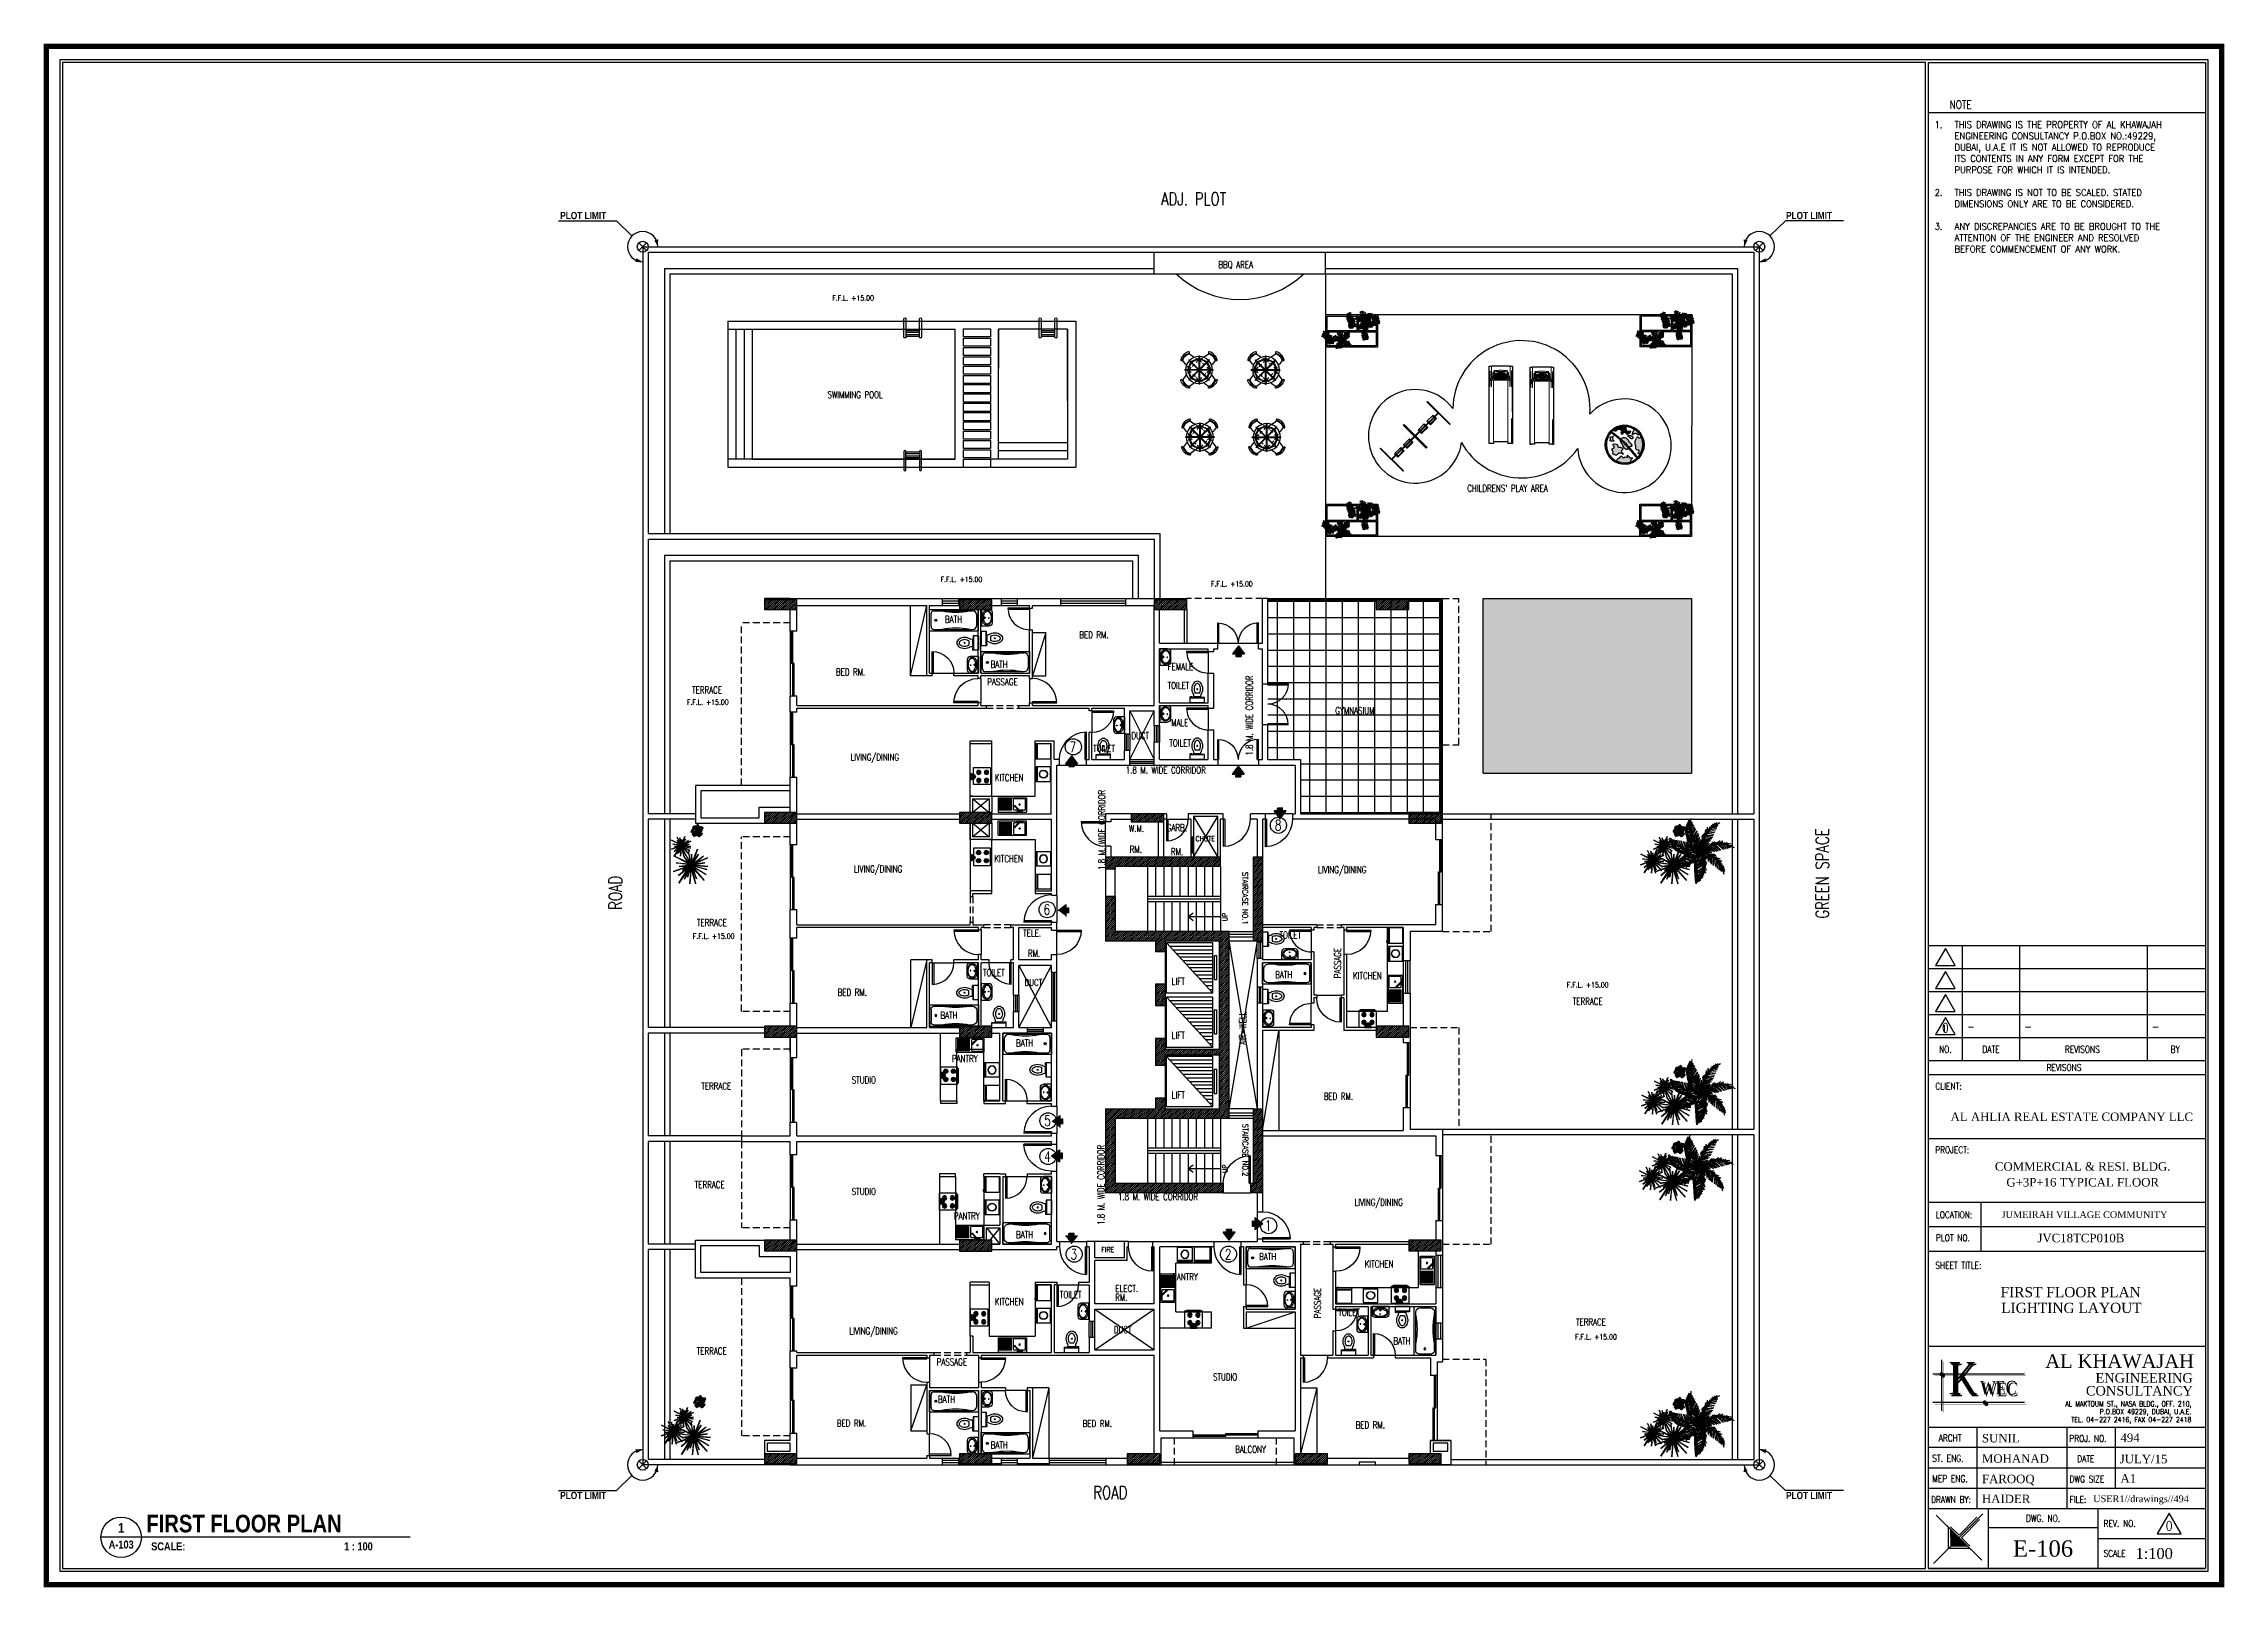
# Model space of a CAD drawing. Extents: x 5706208 to 5786773, y -2031603 to -1909573.
# Drawn here: x 5706208 to 5786773, y -2031603 to -1974573 of the extents above; entities that cross this region are included whole.
import ezdxf
from ezdxf.enums import TextEntityAlignment as Align

# ---------------------------------------------------------------- set-up
doc = ezdxf.new("R2010")
doc.units = 0
doc.header["$LTSCALE"] = 1000
doc.header["$MEASUREMENT"] = 0
for name, pattern in [('CENTER2', [28.575, 19.05, -3.175, 3.175, -3.175]), ('HIDDEN', [0.375, 0.25, -0.125]), ('HIDDEN2', [0.1875, 0.125, -0.0625])]:
    doc.linetypes.add(name, pattern=pattern)
doc.layers.get('0').update_dxf_attribs({"linetype": 'CONTINUOUS'})
for name, color, linetype in [('0-PLANTS', 84, 'CONTINUOUS'), ('A-PLN-PLNT', 106, 'CONTINUOUS'), ('A-SYMBOLS', 3, 'CONTINUOUS'), ('A-TEXT', 2, 'CONTINUOUS'), ('BOSQUENUEVO', 88, 'CONTINUOUS'), ('Bush', 86, 'CONTINUOUS'), ('c_trees1', 102, 'CONTINUOUS'), ('c_trees2', 96, 'CONTINUOUS'), ('c_trees_shade', 78, 'CONTINUOUS'), ('DOOR', 3, 'CONTINUOUS'), ('E-LIGHTING', 7, 'CONTINUOUS'), ('E-POWER', 7, 'CONTINUOUS'), ('F-1', 1, 'CONTINUOUS'), ('F-2', 2, 'CONTINUOUS'), ('f-3', 3, 'CONTINUOUS'), ('FIXTURES', 8, 'CONTINUOUS'), ('FURNITURE-r', 44, 'CONTINUOUS'), ('HALFTONE', 8, 'CONTINUOUS'), ('HATCH', 254, 'CONTINUOUS'), ('landscape', 82, 'CONTINUOUS'), ('STR - COLUMN', 4, 'CONTINUOUS'), ('TEXT', 2, 'CONTINUOUS'), ('WALL', 7, 'CONTINUOUS'), ('WIN', 3, 'CONTINUOUS')]:
    doc.layers.add(name, color=color, linetype=linetype)
doc.layers.add('Arbustos', color=88, linetype='CONTINUOUS', lineweight=5)
doc.styles.add('RE', font='ROMANC.SHX', dxfattribs={"height": 0.3})
doc.styles.add('ROMANS', font='romans.shx', dxfattribs={"width": 0.9})
doc.styles.add('SALAH', font='dutcheb.ttf', dxfattribs={"height": 20})
doc.styles.add('TECHNIC', font='techb___.ttf')
doc.styles.add('TIMES', font='times.ttf')
doc.styles.add('TNR', font='romant.shx', dxfattribs={"width": 0.8})

msp = doc.modelspace()

# ---------------------------------------------------------------- texts
at = {"color": 3, "style": 'ROMANS', "width": 0.8}
for s, height, p in [('NOTE', 300.99, (5776620.7, -1976976.2)), ('-', 313.5, (5777270.7, -2011036.3)), ('-', 313.5, (5779387.1, -2011036.3)), ('-', 313.5, (5784089.1, -2011036.3))]:
    msp.add_text(s, height=height, dxfattribs=at).set_placement(p)
msp.add_text('0', height=351.2, dxfattribs=at).set_placement((5776465, -2010933.8), align=Align.MIDDLE_CENTER)
at = {"color": 3, "linetype": 'Continuous', "style": 'ROMANS', "width": 0.8}
msp.add_text('1', height=250.8, dxfattribs=at).set_placement((5776343.8, -2011082.2))
at = {"color": 7, "style": 'SALAH'}
for s, height, p in [('AL AHLIA REAL ESTATE COMPANY LLC', 313.53, (5781135.3, -2014375.2)), ('COMMERCIAL & RESI. BLDG.', 313.53, (5781537.5, -2016208.5)), ('G+3P+16 TYPICAL FLOOR', 313.53, (5781537.5, -2016792.8)), ('E-106', 601.98, (5780073.3, -2030467.7))]:
    msp.add_text(s, height=height, dxfattribs=at).set_placement(p, align=Align.CENTER)
at = {"color": 7}
for s, height, style, p in [('JUMEIRAH VILLAGE COMMUNITY', 250.824, 'SALAH', (5778543.6, -2017956.3)), ('JVC18TCP010B', 313.53, 'SALAH', (5779865.9, -2018853.3)), ('SUNIL', 313.53, 'SALAH', (5777815.9, -2026248.5)), ('494', 313.53, 'SALAH', (5782932.7, -2026231.4)), ('MOHANAD', 313.53, 'SALAH', (5777815.9, -2027001)), ('JULY/15', 313.53, 'SALAH', (5782906.3, -2027017.8)), ('FAROOQ', 313.53, 'SALAH', (5777815.9, -2027753.5)), ('A1', 313.53, 'SALAH', (5782932.7, -2027733.2)), ('HAIDER', 313.53, 'SALAH', (5777815.9, -2028488.8)), ('USER1//drawings//494', 250.824, 'TIMES', (5781924.7, -2028454.4))]:
    msp.add_text(s, height=height, dxfattribs=dict(at, style=style)).set_placement(p)
at = {"style": 'SALAH'}
for s, p in [('FIRST FLOOR PLAN', (5778503.6, -2020883.6)), ('LIGHTING LAYOUT', (5778525.3, -2021465.9))]:
    msp.add_text(s, height=376.236, dxfattribs=at).set_placement(p)
at = {"color": 6, "linetype": 'Continuous', "style": 'TECHNIC'}
for s, height, p in [('1', 355.6, (5709072.9, -2029405.9)), ('A-103', 296.29, (5709072.9, -2030019.8))]:
    msp.add_text(s, height=height, dxfattribs=at).set_placement(p, align=Align.MIDDLE_CENTER)
at = {"color": 2, "linetype": 'Continuous', "style": 'TECHNIC'}
for s, height, p in [('FIRST FLOOR PLAN ', 651.848, (5710003.3, -2029570.5)), ('SCALE: ', 296.29, (5710182.1, -2030235.1)), ('1 : 100', 296.29, (5717311, -2030235.1))]:
    msp.add_text(s, height=height, dxfattribs=at).set_placement(p)
at = {"color": 2, "style": 'ROMANS', "width": 0.8}
msp.add_text('0', height=351.2, dxfattribs=at).set_placement((5784730, -2029328.2), align=Align.MIDDLE_CENTER)
at = {"color": 7, "style": 'SALAH'}
msp.add_text('1:100', height=401.32, dxfattribs=at).set_placement((5783489.2, -2030348.5), align=Align.MIDDLE_LEFT)
at = {"color": 3, "linetype": 'Continuous', "insert": (5776070.3, -1977439.9), "char_height": 250.824, "width": 9693.702, "attachment_point": 1, "style": 'ROMANS'}
msp.add_mtext('\\pi-734.99054,l734.99054,t734.99054;1. ^ITHIS DRAWING IS THE PROPERTY OF AL KHAWAJAH \\P\\pi0,t7.34991;ENGINEERING CONSULTANCY P.O.BOX NO.:49229, \\PDUBAI, U.A.E IT IS NOT ALLOWED TO REPRODUCE \\PITS CONTENTS IN ANY FORM EXCEPT FOR THE \\PPURPOSE FOR WHICH IT IS INTENDED. \\P\\pi-734.99054;\\P\\pt734.99054;2. ^ITHIS DRAWING IS NOT TO BE SCALED. STATED \\P\\pi0,t7.34991;DIMENSIONS ONLY ARE TO BE CONSIDERED. \\P\\pi-734.99054;\\P\\pt734.99054;3. ^IANY DISCREPANCIES ARE TO BE BROUGHT TO THE \\P\\pi0,t7.34991;ATTENTION OF THE ENGINEER AND RESOLVED \\PBEFORE COMMENCEMENT OF ANY WORK.', dxfattribs=at)
at = {"layer": 'TEXT', "style": 'TNR', "width": 0.75}
for s, height, p in [('ADJ. PLOT', 477.76, (5747488.8, -1980545.6)), ('BBQ AREA', 254.8, (5749609.3, -1982867.9)), ('SWIMMING POOL', 254.804, (5735166.3, -1987673.7)), ("CHILDRENS' PLAY AREA", 254.804, (5758804.1, -1991131.7)), ('BATH', 254.8, (5739505.6, -1995967.2)), ('BED RM.', 254.8, (5744470.7, -1996542)), ('BED RM.', 254.8, (5735479.2, -1997912.6)), ('BATH', 254.8, (5741191.6, -1997630.4)), ('FEMALE', 254.8, (5747734.2, -1997719.2)), ('TERRACE', 254.8, (5730166.1, -1998583.2)), ('PASSAGE', 254.8, (5741070.9, -1998277.8)), ('TOILET', 254.8, (5747734.2, -1998411.6)), ('MALE', 254.8, (5747861.7, -1999784.6)), ('GYMNASIUM', 254.8, (5753925.2, -1999344.9)), ('7', 382.2, (5744112.9, -2000744.7)), ('DUCT', 254.8, (5746392, -2000263.3)), ('TOILET', 254.8, (5747794.2, -2000534.3)), ('LIVING/DINING', 254.804, (5736023.1, -2001061)), ('TOILET', 254.8, (5744981.8, -2000738.4)), ('KITCHEN', 254.8, (5741350, -2001820.3)), ('1.8 M. WIDE CORRIDOR', 254.804, (5746186.4, -2001540.3)), ('W.M.', 254.8, (5746304.6, -2003693.8)), ('GARB.', 254.8, (5747699.1, -2003664.3)), ('8', 382.2, (5751689.4, -2003636)), ('RM.', 254.8, (5746332.9, -2004462.6)), ('RM.', 254.8, (5747854.8, -2004550.7)), ('CHUTE', 191.1, (5748763.2, -2004041.8)), ('LIVING/DINING', 254.804, (5736144.1, -2005192.6)), ('KITCHEN', 254.8, (5741331.8, -2004812.8)), ('LIVING/DINING', 254.804, (5753290.3, -2005215.9)), ('6', 382.2, (5743145.8, -2006753.8)), ('TERRACE', 254.8, (5730344.6, -2007178.2)), ('TELE.', 254.8, (5742396.4, -2007560.4)), ('TOILET', 254.8, (5751864.1, -2007630.5)), ('RM.', 254.8, (5742571.2, -2008304.3)), ('TOILET', 254.8, (5740912.1, -2009025.5)), ('DUCT', 254.8, (5742446.7, -2009385.9)), ('LIFT', 254.8, (5747883.9, -2009339.5)), ('BATH', 254.8, (5751705, -2009094.4)), ('KITCHEN', 254.8, (5754584.5, -2009136.2)), ('BED RM.', 254.8, (5735543.6, -2009743.9)), ('TERRACE', 254.8, (5762699.6, -2010079.3)), ('BATH', 254.8, (5739339.3, -2010593.1)), ('BATH', 254.8, (5742134.4, -2011618.5)), ('LIFT', 254.8, (5747883.9, -2011339.5)), ('PANTRY', 254.8, (5739765.3, -2012195.3)), ('TERRACE', 254.8, (5730505.1, -2013212.6)), ('STUDIO', 254.8, (5736063.5, -2012985)), ('LIFT', 254.8, (5747883.9, -2013539.5)), ('BED RM.', 254.8, (5753501.4, -2013587.6)), ('5', 382.2, (5743175.8, -2014553.8)), ('4', 382.2, (5743175.8, -2015877.9)), ('TERRACE', 254.8, (5730263.7, -2016851.5)), ('STUDIO', 254.8, (5736063.5, -2017105.6)), ('1.8 M. WIDE CORRIDOR', 254.804, (5745897.3, -2017293.2)), ('LIVING/DINING', 254.804, (5754636.6, -2017503.5)), ('PANTRY', 254.8, (5739839.6, -2018014.3)), ('1', 382.2, (5751327.3, -2018426.4)), ('BATH', 254.8, (5742134.4, -2018702.3)), ('3', 382.2, (5744144.7, -2019487.7)), ('FIRE', 191.1, (5745283.4, -2019222.3)), ('2', 382.2, (5749844.7, -2019487.7)), ('BATH', 254.8, (5751114.5, -2019507.6)), ('KITCHEN', 254.8, (5755015.5, -2019784.9)), ('ELECT.', 254.8, (5745802.4, -2020689.3)), ('PANTRY', 254.8, (5747902, -2020256.8)), ('KITCHEN', 254.8, (5741354.7, -2021172)), ('TOILET', 254.8, (5743749.6, -2020913.7)), ('RM.', 254.8, (5745794.1, -2021015.6)), ('TOILET', 254.8, (5754035.7, -2021565.4)), ('LIVING/DINING', 254.804, (5735976.4, -2022257.4)), ('DUCT', 254.8, (5745746.7, -2022213)), ('TERRACE', 254.8, (5762819.6, -2021930.7)), ('TERRACE', 254.8, (5730336.8, -2022996.2)), ('BATH', 254.8, (5756074.6, -2022632.2)), ('PASSAGE', 254.8, (5739201.4, -2023408.2)), ('STUDIO', 254.8, (5749409.4, -2023961.2)), ('BATH', 254.8, (5739249.1, -2024784.6)), ('BED RM.', 254.8, (5735513.8, -2025664)), ('BED RM.', 254.8, (5744595.9, -2025677)), ('BED RM.', 254.8, (5754679.7, -2025734.2)), ('BATH', 254.8, (5741196.2, -2026468.9)), ('BALCONY', 254.8, (5750226.3, -2026630.5)), ('ROAD', 477.76, (5744986.6, -2028338.9))]:
    msp.add_text(s, height=height, dxfattribs=at).set_placement(p)
at = {"layer": 'TEXT', "color": 6, "style": 'TNR', "width": 0.75}
for p in [(5735342.6, -1984065.5), (5739344, -1994460.8), (5749335.6, -1994626.9), (5729972.9, -1998998.1), (5730191.1, -2007643), (5762481.4, -2009440.7), (5762784.8, -2022443.3)]:
    msp.add_text('F.F.L. +15.00', height=191.103, dxfattribs=at).set_placement(p)
at = {"layer": 'TEXT', "style": 'TNR', "width": 0.75}
for s, height, rotation, p in [('1.8 M. WIDE CORRIDOR', 254.804, 90, (5750882, -2000874.9)), ('1.8 M. WIDE CORRIDOR', 254.804, 90, (5745427.5, -2005100.1)), ('GREEN SPACE', 477.757, 90, (5772155.6, -2006895.2)), ('STAIRCASE NO.1', 206.391, 270, (5750492.9, -2005174.3)), ('ROAD', 477.76, 90, (5727569.9, -2006569.5)), ('UP', 191.1, 90, (5749946, -2006994.7)), ('PASSAGE', 254.8, 90, (5754137.2, -2009101.7)), ('AIR-WELL', 254.8, 90, (5750629.1, -2011557.6)), ('STAIRCASE NO.2', 206.391, 270, (5750504.3, -2014474.3)), ('1.8 M. WIDE CORRIDOR', 254.804, 90, (5745402, -2018213)), ('UP', 191.1, 90, (5749946, -2016294.7)), ('PASSAGE', 254.8, 90, (5753396.2, -2021661.1))]:
    msp.add_text(s, height=height, rotation=rotation, dxfattribs=at).set_placement(p)

# ---------------------------------------------------------------- blocks, each defined once
blk = doc.blocks.new('2')
at = {"layer": 'WIN'}
for p, q in [((135430, 69027), (134405, 69027)), ((135430, 69077), (134407, 69077)), ((135430, 69077), (135430, 69027))]:
    blk.add_line(p, q, dxfattribs=at)
blk.add_arc((135430, 69002), 1025, 90, 178.6024, dxfattribs=at)
blk = doc.blocks.new('3')
at = {"layer": 'WIN'}
for p, q in [((131530, 59527), (130630, 59527)), ((131530, 59477), (130631, 59477)), ((131530, 59477), (131530, 59527))]:
    blk.add_line(p, q, dxfattribs=at)
blk.add_arc((131530, 59527), 900, 180, 270, dxfattribs=at)
blk = doc.blocks.new('4')
at = {"color": 1}
blk.add_line((137265, 121732), (138015, 121732), dxfattribs=at)
at = {"layer": 'WIN'}
for p, q in [((137215, 121732), (137265, 121732)), ((137215, 121732), (137215, 120932)), ((137265, 121732), (137265, 120934))]:
    blk.add_line(p, q, dxfattribs=at)
blk.add_arc((137215, 121732), 800, 270, 0, dxfattribs=at)
blk = doc.blocks.new('4CDT')
at = {"color": 1}
for points in [[(-363, 624, 0.28125), (-624, 363, -1), (-670, 382, -0.273585), (-382, 670, -1)], [(624, 363, 0.28125), (363, 624, -1), (382, 670, -0.273585), (670, 382, -1)], [(-363, -624, -0.28125), (-624, -363, 1), (-670, -382, 0.273585), (-382, -670, 1)], [(624, -363, -0.28125), (363, -624, 1), (382, -670, 0.273585), (670, -382, 1)]]:
    blk.add_lwpolyline(points, format="xyb", close=True, dxfattribs=at)
for points in [[(-212, 495), (-354, 601, 0.285714), (-601, 354)], [(-601, 354), (-495, 212, 0.414214)], [(354, 601), (212, 495, 0.414214)], [(495, 212), (601, 354, 0.285714), (354, 601)], [(-601, -354), (-495, -212, -0.414214)], [(-212, -495), (-354, -601, -0.285714), (-601, -354)], [(354, -601), (212, -495, -0.414214)], [(495, -212), (601, -354, -0.285714), (354, -601)]]:
    blk.add_lwpolyline(points, format="xyb", dxfattribs=at)
at = {"color": 1, "linetype": 'HIDDEN2'}
for points in [[(-455, 159), (-495, 212, -0.285714)], [(-287, 102), (-318, 71, -0.414214), (-389, 71), (-427, 121, -0.285714)], [(-132, 257), (-259, 130, -0.414214)], [(-212, 495), (-166, 460, -0.414214)], [(-136, 438), (-71, 389, -0.414214), (-71, 318), (-100, 289, -0.414214)], [(102, 287), (71, 318, -0.414214), (71, 389), (121, 427, -0.285714)], [(257, 132), (130, 259, -0.414214)], [(159, 455), (212, 495, -0.285714)], [(438, 136), (389, 71, -0.414214), (318, 71), (289, 100, -0.414214)], [(495, 212), (460, 166, -0.414214)], [(-495, -212), (-460, -166, -0.414214)], [(-438, -136), (-389, -71, -0.414214), (-318, -71), (-289, -100, -0.414214)], [(-257, -132), (-130, -259, -0.414214)], [(-159, -455), (-212, -495, -0.285714)], [(-102, -287), (-71, -318, -0.414214), (-71, -389), (-121, -427, -0.285714)], [(136, -438), (71, -389, -0.414214), (71, -318), (100, -289, -0.414214)], [(132, -257), (259, -130, -0.414214)], [(212, -495), (166, -460, -0.414214)], [(287, -102), (318, -71, -0.414214), (389, -71), (427, -121, -0.285714)], [(455, -159), (495, -212, -0.285714)]]:
    blk.add_lwpolyline(points, format="xyb", dxfattribs=at)
at = {"color": 1}
blk.add_circle((0, 0), 500, dxfattribs=at)
blk = doc.blocks.new('A$C42647AEC')
at = {"layer": 'A-TEXT', "color": 1, "linetype": 'Continuous'}
for p, q in [((608, 2343), (273, 1534)), ((2537, 415), (415, 2537)), ((416, 464), (2536, 2584)), ((2561, 439), (439, 2561)), ((439, 439), (2561, 2561)), ((2585, 463), (463, 2585)), ((464, 416), (2584, 2536)), ((1466, 2727), (657, 2392)), ((1466, 3000), (1466, 0)), ((1534, 3000), (1466, 3000)), ((1500, 3000), (1500, 0)), ((1534, 3000), (1534, 0)), ((1534, 2727), (2343, 2392)), ((2392, 2343), (2727, 1534)), ((0, 1534), (3000, 1534)), ((0, 1500), (3000, 1500)), ((0, 1466), (3000, 1466)), ((608, 657), (273, 1466)), ((1466, 273), (657, 608)), ((1500, 1500), (1500, 1500)), ((1500, 1500), (1500, 1500)), ((2343, 608), (1534, 273)), ((2727, 1466), (2392, 657))]:
    blk.add_line(p, q, dxfattribs=at)
for start, end in [(133.69771, 136.30229), (43.69771, 46.30229), (178.69771, 181.30229), (223.69771, 226.30229), (268.69771, 271.30229), (313.69771, 316.30229), (358.69771, 1.30229)]:
    blk.add_arc((1500, 1500), 1500, start, end, dxfattribs=at)
at = {"layer": 'HATCH', "color": 1, "ltscale": 0.1}
blk.add_line((3000, 1500), (3000, 1504), dxfattribs=at)
at = {"layer": 'WALL', "color": 1, "linetype": 'Continuous', "ltscale": 5}
blk.add_circle((1500, 1500), 1091, dxfattribs=at)
blk = doc.blocks.new('Trees - Imperial1')
at = {"layer": 'landscape', "color": 82}
for p, q in [((-47, 20), (-56, 18)), ((-41, 14), (-55, 11)), ((-32, 4), (-53, 26)), ((-33, 6), (-52, 5)), ((-49, 21), (-49, 29)), ((-28, 3), (-48, -6)), ((-44, 29), (-42, 16)), ((-38, 26), (-35, 8)), ((-21, 3), (-38, -8)), ((-36, 28), (-24, 4)), ((0, 0), (-32, 4)), ((-15, 2), (-31, 25)), ((-16, 2), (-30, -10)), ((-4, 19), (-28, 36)), ((-5, 28), (-25, 41)), ((-24, 24), (-3, 14)), ((0, 0), (-23, -20)), ((-7, 40), (-22, 47)), ((-21, 14), (-1, 5)), ((-7, 1), (-21, -8)), ((-9, 47), (-17, 53)), ((-10, 54), (-13, 56)), ((0, 0), (-11, 57)), ((-9, 52), (-7, 56)), ((-8, 43), (-3, 49)), ((-6, 36), (5, 48)), ((-5, 28), (10, 47)), ((-3, 16), (9, 38)), ((-1, 7), (9, 27)), ((0, 0), (27, 9)), ((0, 0), (18, -23)), ((4, 2), (11, 24)), ((6, 2), (26, -9)), ((10, 3), (18, 26)), ((11, 3), (31, -6)), ((16, 6), (23, 31)), ((18, 6), (35, -3)), ((22, 7), (27, 32)), ((24, 8), (47, 2)), ((27, 9), (48, 36)), ((27, 9), (31, 36)), ((30, 12), (48, 6)), ((32, 31), (33, 16)), ((33, 16), (49, 11)), ((35, 33), (37, 23)), ((36, 20), (48, 18)), ((39, 34), (42, 29)), ((41, 26), (49, 25)), ((44, 36), (45, 33)), ((44, 30), (51, 31)), ((-17, -15), (-43, -19)), ((-28, -29), (-43, -31)), ((-24, -22), (-42, -22)), ((-31, -34), (-42, -36)), ((-34, -40), (-41, -42)), ((-27, -26), (-40, -26)), ((-23, -20), (-38, -45)), ((-33, -37), (-32, -44)), ((-15, -13), (-30, -13)), ((-29, -31), (-28, -44)), ((-25, -24), (-23, -45)), ((-21, -18), (-18, -44)), ((-7, -6), (-20, -10)), ((-17, -15), (-13, -40)), ((-13, -11), (-9, -33)), ((-9, -9), (-6, -23)), ((-5, -3), (-4, -15)), ((2, -3), (-1, -20)), ((2, -3), (24, -10)), ((5, -6), (2, -26)), ((9, -11), (4, -36)), ((14, -17), (6, -40)), ((8, -9), (32, -15)), ((18, -23), (8, -46)), ((12, -15), (37, -19)), ((16, -20), (36, -23)), ((20, -30), (16, -45)), ((18, -23), (27, -53)), ((18, -23), (41, -29)), ((19, -25), (39, -33)), ((23, -38), (20, -49)), ((21, -33), (39, -41)), ((23, -38), (34, -45)), ((25, -46), (23, -51)), ((25, -43), (31, -48)), ((27, -50), (28, -51))]:
    blk.add_line(p, q, dxfattribs=at)
blk = doc.blocks.new('Arbusto 73')
at = {"true_color": 0xf0f000}
h = blk.add_hatch(color=2, dxfattribs=at)
h.dxf.hatch_style = 1
h.paths.add_polyline_path([(-0.27, 0.15), (-0.32, 0.17), (-0.34, 0.08), (-0.28, 0.04), (-0.2, 0.09), (-0.24, 0.13)])
h = blk.add_hatch(color=2, dxfattribs=at)
h.dxf.hatch_style = 1
h.paths.add_polyline_path([(-0.15, 0.08), (-0.13, 0.01), (-0.28, 0.04), (-0.2, 0.06), (-0.23, 0.12)])
h = blk.add_hatch(color=2, dxfattribs=at)
h.dxf.hatch_style = 1
h.paths.add_polyline_path([(0.08, 0.25), (0.02, 0.18), (-0.04, 0.25), (0.01, 0.31), (0.05, 0.27)])
h = blk.add_hatch(color=2, dxfattribs=at)
h.dxf.hatch_style = 1
h.paths.add_polyline_path([(0.29, 0.14), (0.26, 0.11), (0.24, 0.15), (0.26, 0.17), (0.29, 0.16)])
h = blk.add_hatch(color=2, dxfattribs=at)
h.dxf.hatch_style = 1
h.paths.add_polyline_path([(0.07, -0.26), (0.13, -0.3), (0.13, -0.34), (0.06, -0.37), (0.02, -0.29)])
h = blk.add_hatch(color=2, dxfattribs=at)
h.dxf.hatch_style = 1
h.paths.add_polyline_path([(0.45, -0.18), (0.39, -0.16), (0.38, -0.24), (0.44, -0.28), (0.52, -0.24), (0.48, -0.2)])
at = {"color": 2, "true_color": 0xf0f000}
for points in [[(-0.27, 0.15), (-0.32, 0.17), (-0.34, 0.08), (-0.28, 0.04), (-0.2, 0.09), (-0.24, 0.13)], [(-0.15, 0.08), (-0.13, 0.01), (-0.28, 0.04), (-0.2, 0.06), (-0.23, 0.12)], [(0.43, 0.04), (0.44, -0.09), (0.36, -0.05), (0.35, 0.02)], [(-0.25, -0.21), (-0.33, -0.22), (-0.38, -0.13), (-0.31, -0.08)], [(-0.19, -0.18), (-0.19, -0.3), (-0.27, -0.27), (-0.28, -0.2)], [(0.07, -0.26), (0.13, -0.3), (0.13, -0.34), (0.06, -0.37), (0.02, -0.29)], [(0.24, -0.16), (0.24, -0.29), (0.17, -0.25), (0.16, -0.18)], [(0.45, -0.18), (0.39, -0.16), (0.38, -0.24), (0.44, -0.28), (0.52, -0.24), (0.48, -0.2)], [(0.61, -0.17), (0.52, -0.18), (0.48, -0.09), (0.54, -0.04)]]:
    blk.add_lwpolyline(points, close=True, dxfattribs=at)
for points in [[(0.61, -0.09), (0.54, -0.06), (0.53, 0.01), (0.61, 0.03)], [(0.24, -0.28), (0.19, -0.25)]]:
    blk.add_lwpolyline(points, dxfattribs=at)
for points in [[(-0.08, 0.2), (-0.17, 0.19), (-0.15, 0.33), (-0.21, 0.28)], [(0.24, 0.07), (0.15, 0.06), (0.17, 0.2), (0.1, 0.15)], [(0.33, 0.24), (0.24, 0.23), (0.26, 0.37), (0.19, 0.32)], [(0.25, 0.08), (0.26, 0.02), (0.21, 0.06), (0.22, 0.03)], [(0.43, 0.04), (0.44, -0.09), (0.35, 0.02), (0.36, -0.05)], [(0.43, 0.16), (0.38, 0.15), (0.39, 0.22), (0.36, 0.2)], [(0.46, 0.29), (0.42, 0.29), (0.43, 0.35), (0.39, 0.33)], [(0.45, 0.17), (0.45, 0.11), (0.41, 0.16), (0.42, 0.13)], [(0.49, 0.3), (0.49, 0.24), (0.44, 0.29), (0.45, 0.26)], [(0.61, 0.03), (0.61, -0.09), (0.53, 0.01), (0.54, -0.06)], [(-0.25, -0.21), (-0.33, -0.22), (-0.31, -0.08), (-0.38, -0.13)], [(-0.19, -0.18), (-0.19, -0.3), (-0.28, -0.2), (-0.27, -0.27)], [(0.03, 0), (0.03, -0.13), (-0.05, -0.02), (-0.04, -0.09)], [(0.23, -0.06), (0.23, -0.18), (0.15, -0.08), (0.16, -0.15)], [(0.24, -0.16), (0.24, -0.29), (0.16, -0.18), (0.17, -0.25)], [(0.55, -0.09), (0.51, -0.1), (0.51, -0.03), (0.48, -0.06)], [(0.61, -0.17), (0.52, -0.18), (0.54, -0.04), (0.48, -0.09)]]:
    blk.add_solid(points, dxfattribs=at)
at = {"layer": 'Arbustos', "color": 98, "true_color": 0x005200}
for points in [[(-0.35, 0.04), (-0.34, -0.02), (-0.49, 0.01), (-0.4, 0.03), (-0.44, 0.09)], [(-0.36, 0.24), (-0.31, 0.14), (-0.38, 0.15), (-0.4, 0.19), (-0.37, 0.21)], [(-0.24, -0.04), (-0.31, -0.07), (-0.34, 0.01), (-0.29, 0.04), (-0.24, 0)], [(-0.25, 0.06), (-0.2, -0.04), (-0.27, -0.03), (-0.29, 0.01), (-0.26, 0.03)], [(-0.02, 0.01), (-0.07, 0.03), (-0.09, -0.05), (-0.03, -0.1), (0.05, -0.05), (0.02, -0.01)], [(-0.05, 0), (0, -0.09), (-0.07, -0.08), (-0.09, -0.04), (-0.06, -0.03)], [(0.03, 0.27), (-0.04, 0.23), (-0.08, 0.31), (-0.02, 0.34), (0.03, 0.31)], [(-0.01, 0.1), (0.04, 0), (-0.03, 0.01), (-0.05, 0.05), (-0.02, 0.07)], [(0.01, 0.16), (0.06, 0.06), (-0.01, 0.07), (-0.03, 0.11), (0, 0.13)], [(0.1, 0.18), (0.04, 0.12), (-0.02, 0.18), (0.03, 0.24), (0.07, 0.21)], [(0.16, 0.13), (0.18, 0.06), (0.03, 0.1), (0.11, 0.11), (0.08, 0.17)], [(0.13, 0.09), (0.06, 0.05), (0.03, 0.14), (0.08, 0.16), (0.14, 0.13)], [(0.08, 0.21), (0.13, 0.11), (0.06, 0.13), (0.04, 0.17), (0.07, 0.18)], [(0.1, 0.33), (0.15, 0.23), (0.08, 0.25), (0.06, 0.28), (0.09, 0.3)], [(0.15, 0.06), (0.08, 0.16), (0.15, 0.17), (0.22, 0.15)], [(0.16, 0.3), (0.1, 0.41), (0.17, 0.42), (0.23, 0.39)], [(0.17, 0.31), (0.12, 0.33), (0.1, 0.25), (0.16, 0.21), (0.25, 0.25), (0.21, 0.29)], [(0.19, 0.23), (0.24, 0.13), (0.17, 0.15), (0.15, 0.18), (0.18, 0.2)], [(0.26, 0.29), (0.19, 0.39), (0.26, 0.41), (0.33, 0.38)], [(0.35, 0.02), (0.36, -0.05), (0.22, -0.02), (0.3, 0), (0.27, 0.06)], [(0.28, 0), (0.25, -0.02), (0.23, 0.02), (0.25, 0.03), (0.28, 0.02)], [(0.26, 0.04), (0.29, 0), (0.25, 0), (0.24, 0.02), (0.25, 0.03)], [(0.35, -0.07), (0.28, -0.11), (0.25, -0.02), (0.3, 0), (0.35, -0.03)], [(0.32, 0.07), (0.29, 0.03), (0.26, 0.06), (0.28, 0.09), (0.3, 0.08)], [(0.28, 0.21), (0.32, 0.17), (0.28, 0.17), (0.27, 0.19), (0.28, 0.2)], [(0.39, 0.37), (0.32, 0.34), (0.28, 0.42), (0.34, 0.45), (0.39, 0.41)], [(0.35, 0.33), (0.3, 0.35), (0.28, 0.26), (0.34, 0.22), (0.42, 0.27), (0.38, 0.31)], [(0.39, -0.01), (0.34, -0.07), (0.28, -0.01), (0.32, 0.05), (0.37, 0.02)], [(0.31, 0.2), (0.34, 0.16), (0.3, 0.16), (0.29, 0.18), (0.31, 0.19)], [(0.33, 0.09), (0.38, 0), (0.31, 0.01), (0.29, 0.05), (0.32, 0.06)], [(0.41, 0.05), (0.36, -0.01), (0.3, 0.05), (0.34, 0.11), (0.39, 0.08)], [(0.35, 0.33), (0.37, 0.29), (0.34, 0.29), (0.32, 0.31), (0.34, 0.32)], [(0.38, 0.12), (0.39, 0.09), (0.32, 0.09), (0.36, 0.11), (0.34, 0.14)], [(0.39, 0.1), (0.4, 0.06), (0.32, 0.08), (0.36, 0.09), (0.35, 0.12)], [(0.39, 0.05), (0.34, 0.07), (0.32, -0.01), (0.38, -0.05), (0.46, -0.01), (0.42, 0.03)], [(0.4, 0.39), (0.4, 0.36), (0.33, 0.38), (0.37, 0.38), (0.35, 0.41)], [(0.43, 0.23), (0.43, 0.19), (0.36, 0.21), (0.4, 0.22), (0.38, 0.25)], [(0.39, 0.19), (0.36, 0.24), (0.39, 0.24), (0.43, 0.23)], [(0.43, 0.32), (0.39, 0.37), (0.43, 0.37), (0.46, 0.36)], [(0.44, 0.09), (0.41, 0.07), (0.39, 0.11), (0.41, 0.12), (0.44, 0.11)], [(0.46, 0.06), (0.43, 0.08), (0.42, 0.03), (0.45, 0.01), (0.49, 0.03), (0.47, 0.05)], [(0.46, 0.36), (0.44, 0.37), (0.43, 0.33), (0.46, 0.31), (0.5, 0.33), (0.48, 0.35)], [(0.5, 0.22), (0.47, 0.2), (0.45, 0.24), (0.48, 0.26), (0.51, 0.24)], [(0.56, -0.01), (0.51, -0.07), (0.45, -0.01), (0.49, 0.06), (0.54, 0.02)], [(0.49, 0.19), (0.47, 0.21), (0.46, 0.16), (0.49, 0.14), (0.53, 0.16), (0.51, 0.19)], [(0.51, 0.15), (0.49, 0.12), (0.46, 0.15), (0.48, 0.18), (0.5, 0.16)], [(0.48, 0.09), (0.51, 0.04), (0.47, 0.05), (0.46, 0.07), (0.48, 0.07)], [(0.49, 0.27), (0.51, 0.22), (0.48, 0.22), (0.47, 0.24), (0.48, 0.25)], [(0.54, 0.35), (0.5, 0.33), (0.49, 0.37), (0.51, 0.39), (0.54, 0.37)], [(0.55, 0.28), (0.52, 0.25), (0.49, 0.28), (0.51, 0.31), (0.54, 0.29)], [(-0.31, -0.16), (-0.38, -0.06), (-0.31, -0.04), (-0.24, -0.07)], [(-0.09, -0.15), (-0.08, -0.22), (-0.23, -0.19), (-0.14, -0.17), (-0.17, -0.11)], [(-0.09, -0.09), (-0.16, -0.13), (-0.19, -0.04), (-0.14, -0.02), (-0.08, -0.05)], [(-0.07, -0.04), (-0.12, -0.02), (-0.14, -0.11), (-0.08, -0.15), (0, -0.1), (-0.03, -0.06)], [(-0.04, -0.05), (-0.09, -0.03), (-0.11, -0.11), (-0.05, -0.16), (0.03, -0.11), (0, -0.07)], [(-0.04, -0.3), (-0.1, -0.2), (-0.03, -0.18), (0.03, -0.21)], [(-0.04, -0.1), (0.01, -0.2), (-0.06, -0.19), (-0.08, -0.15), (-0.05, -0.13)], [(0.04, -0.22), (-0.01, -0.2), (-0.03, -0.28), (0.03, -0.33), (0.11, -0.28), (0.08, -0.24)], [(0.07, -0.3), (0, -0.34), (-0.03, -0.26), (0.02, -0.23), (0.08, -0.26)], [(0.17, -0.05), (0.18, -0.12), (0.03, -0.09), (0.11, -0.07), (0.08, -0.01)], [(0.32, -0.11), (0.33, -0.18), (0.18, -0.15), (0.26, -0.13), (0.23, -0.07)], [(0.28, -0.18), (0.23, -0.16), (0.21, -0.24), (0.27, -0.29), (0.35, -0.24), (0.31, -0.2)], [(0.3, -0.12), (0.25, -0.1), (0.23, -0.18), (0.29, -0.23), (0.37, -0.18), (0.33, -0.14)], [(0.27, -0.03), (0.25, -0.02), (0.24, -0.06), (0.28, -0.08), (0.31, -0.05), (0.29, -0.03)], [(0.3, -0.06), (0.28, -0.1), (0.25, -0.07), (0.26, -0.04), (0.29, -0.05)], [(0.36, -0.05), (0.37, -0.08), (0.29, -0.07), (0.33, -0.06), (0.31, -0.03)], [(0.45, -0.05), (0.46, -0.08), (0.38, -0.08), (0.42, -0.06), (0.4, -0.04)], [(0.42, -0.07), (0.4, -0.06), (0.39, -0.11), (0.43, -0.12), (0.46, -0.09), (0.44, -0.07)], [(0.47, -0.08), (0.44, -0.11), (0.42, -0.07), (0.44, -0.05), (0.47, -0.06)], [(0.43, -0.06), (0.47, -0.1), (0.43, -0.1), (0.42, -0.09), (0.43, -0.08)], [(0.48, -0.01), (0.52, -0.06), (0.48, -0.06), (0.47, -0.04), (0.48, -0.03)], [(0.54, -0.12), (0.48, -0.01), (0.55, 0), (0.61, -0.03)]]:
    blk.add_lwpolyline(points, close=True, dxfattribs=at)
at = {"layer": 'Arbustos'}
for points in [[(-0.08, 0.2), (-0.17, 0.19), (-0.21, 0.28), (-0.15, 0.33)], [(-0.05, 0.29), (-0.05, 0.17), (-0.12, 0.2), (-0.13, 0.27)], [(0.08, 0.25), (0.02, 0.18), (-0.04, 0.25), (0.01, 0.31), (0.05, 0.27)], [(0.24, 0.07), (0.15, 0.06), (0.1, 0.15), (0.17, 0.2)], [(0.25, 0.08), (0.26, 0.02), (0.22, 0.03), (0.21, 0.06)], [(0.43, 0.16), (0.38, 0.15), (0.36, 0.2), (0.39, 0.22)], [(0.46, 0.29), (0.42, 0.29), (0.39, 0.33), (0.43, 0.35)], [(0.45, 0.17), (0.45, 0.11), (0.42, 0.13), (0.41, 0.16)], [(0.49, 0.3), (0.49, 0.24), (0.45, 0.26), (0.44, 0.29)], [(0.03, 0), (0.03, -0.13), (-0.04, -0.09), (-0.05, -0.02)], [(0.23, -0.06), (0.23, -0.18), (0.16, -0.15), (0.15, -0.08)], [(0.55, -0.09), (0.51, -0.1), (0.48, -0.06), (0.51, -0.03)], [(0.52, -0.07), (0.49, -0.07), (0.49, -0.11), (0.52, -0.13), (0.56, -0.1), (0.53, -0.08)]]:
    blk.add_lwpolyline(points, close=True, dxfattribs=at)
at = {"layer": 'Arbustos', "color": 0}
for points in [[(0.33, 0.24), (0.24, 0.23), (0.19, 0.32), (0.26, 0.37)], [(0.29, 0.14), (0.26, 0.11), (0.24, 0.15), (0.26, 0.17), (0.29, 0.16)]]:
    blk.add_lwpolyline(points, close=True, dxfattribs=at)
at = {"layer": 'Arbustos', "color": 98, "true_color": 0x005200}
for points in [[(-0.22, -0.35), (-0.24, -0.31), (-0.21, -0.29), (-0.2, -0.26), (-0.15, -0.36), (-0.22, -0.35), (-0.15, -0.3)], [(0.31, -0.27), (0.25, -0.21), (0.3, -0.15), (0.34, -0.18), (0.37, -0.21)], [(0.63, -0.12), (0.49, -0.08), (0.57, -0.06), (0.54, -0.01), (0.62, -0.05)]]:
    blk.add_lwpolyline(points, dxfattribs=at)
at = {"layer": 'Arbustos', "color": 2, "true_color": 0xf0f000}
blk.add_solid([(-0.05, 0.29), (-0.05, 0.17), (-0.13, 0.27), (-0.12, 0.2)], dxfattribs=at)
blk = doc.blocks.new('12PPLT05')
at = {"color": 98, "linetype": 'ByBlock', "true_color": 0x005200}
for centre, radius, start, end in [((-1.08, -1.19), 1.62, 46.56236, 90.84355), ((0.01, 1.6), 1.62, 226.56236, 270.84355), ((-0.51, -1.42), 1.5, 91.70193, 101.53785), ((-0.26, 1.45), 1.5, 248.45646, 281.53785), ((-0.76, 0.02), 0.798, 53.69765, 81.44792), ((0.16, 0.77), 0.798, 177.34632, 214.3867), ((-2.17, -0.06), 2.21, 16.04407, 35.33351), ((1.84, 1.26), 2.21, 181.03469, 215.33351), ((1.24, 0.45), 1.29, 162.74576, 201.44393), ((-1.2, 0.36), 1.29, 342.74576, 21.44393), ((1.05, -0.12), 1.02, 113.89807, 174.10399), ((-0.38, 0.91), 1.02, 293.89807, 354.10399), ((-0.47, 1.8), 1.89, 285.49028, 325.72625), ((0.42, -2.94), 2.94, 73.84694, 97.46256), ((1.49, 0.22), 1.47, 145.53827, 164.45577), ((-1.17, 0.81), 1.47, 348.82531, 9.25849), ((1.6, -1.09), 1.89, 105.49028, 123.68762), ((0.82, -1.04), 1.29, 78.24201, 101.28713), ((0.3, 1.25), 1.29, 285.01912, 307.52916), ((-0.13, -2.16), 2.15, 85.53911, 114.62678), ((-0.86, 1.93), 2.15, 265.53911, 294.62678), ((0.35, -1.61), 1.62, 101.20536, 142.19161), ((-1.24, 0.97), 1.62, 281.20536, 299.39268), ((1.22, -1.88), 2.2, 122.44794, 148.71051), ((-1.85, 1.13), 2.2, 302.44794, 328.71051), ((-1.25, 0.08), 1.29, 306.23658, 355.52372), ((0.8, -1.06), 1.29, 154.64427, 175.52372), ((2.24, -0.91), 2.38, 170.28607, 187.69912), ((-2.32, -0.34), 2.38, 337.97445, 7.69912), ((0.81, -0.37), 0.848, 203.28393, 221.94534), ((0.86, 2.81), 2.94, 253.84694, 277.46256), ((-0.59, -0.59), 0.848, 335.53277, 41.94534), ((2.43, 1.74), 2.97, 216.25625, 237.91028), ((-1.54, -2.54), 2.97, 36.25625, 57.91028), ((1.31, 0.08), 1.27, 214.18544, 235.03366), ((-0.69, -1.06), 1.27, 4.61439, 28.69256), ((1.01, 0.73), 1.22, 246.38758, 271.40442), ((0.07, -1.24), 1.22, 37.7343, 66.55132)]:
    blk.add_arc(centre, radius, start, end, dxfattribs=at)
blk = doc.blocks.new('Bugambilias')
at = {"layer": 'Arbustos', "true_color": 0xd600d6}
h = blk.add_hatch(color=212, dxfattribs=at)
h.dxf.hatch_style = 1
h.paths.add_polyline_path([(0.43, 0.35), (0.38, 0.36), (0.39, 0.31), (0.42, 0.3), (0.44, 0.33)])
h.paths.add_polyline_path([(0.43, 0.28), (0.39, 0.33), (0.38, 0.29), (0.4, 0.27), (0.41, 0.28)])
h.paths.add_polyline_path([(0.44, 0.33), (0.42, 0.37), (0.36, 0.3), (0.4, 0.32), (0.41, 0.28)])
h.paths.add_polyline_path([(0.39, 0.24), (0.34, 0.25), (0.33, 0.2), (0.37, 0.18), (0.38, 0.22)])
h.paths.add_polyline_path([(0.31, 0.26), (0.26, 0.25), (0.27, 0.2), (0.3, 0.2), (0.32, 0.24)])
h.paths.add_polyline_path([(0.3, 0.23), (0.25, 0.25), (0.24, 0.19), (0.28, 0.18), (0.3, 0.21)])
h.paths.add_polyline_path([(0.29, 0.34), (0.28, 0.27), (0.32, 0.28), (0.35, 0.31)])
h.paths.add_polyline_path([(0.49, 0.12), (0.47, 0.16), (0.41, 0.09), (0.46, 0.11), (0.46, 0.07)])
h.paths.add_polyline_path([(0.42, 0.16), (0.38, 0.16), (0.39, 0.11), (0.42, 0.11), (0.44, 0.14)])
h.paths.add_polyline_path([(0.29, 0.12), (0.29, 0.05), (0.33, 0.07), (0.35, 0.1)])
h.paths.add_polyline_path([(0.42, 0.17), (0.42, 0.23), (0.39, 0.2), (0.39, 0.18), (0.41, 0.18)])
h = blk.add_hatch(color=212, dxfattribs=at)
h.dxf.hatch_style = 1
h.paths.add_polyline_path([(0.05, -0.11), (0, -0.1), (-0.01, -0.15), (0.04, -0.17), (0.05, -0.13)])
h.paths.add_polyline_path([(0.03, -0.14), (-0.02, -0.15), (0, -0.2), (0.03, -0.2), (0.05, -0.16)])
h.paths.add_polyline_path([(0.04, -0.09), (0.04, -0.03), (0.01, -0.06), (0.01, -0.08), (0.03, -0.08)])
h.paths.add_polyline_path([(0.04, -0.08), (-0.01, -0.06), (-0.02, -0.11), (0.03, -0.13), (0.04, -0.1)])
h = blk.add_hatch(color=212, dxfattribs=at)
h.dxf.hatch_style = 1
h.paths.add_polyline_path([(0.47, -0.11), (0.47, -0.15), (0.49, -0.14), (0.5, -0.12)])
h.paths.add_polyline_path([(0.58, -0.16), (0.58, -0.1), (0.54, -0.13), (0.55, -0.15), (0.57, -0.15)])
h.paths.add_polyline_path([(0.53, -0.17), (0.52, -0.19), (0.48, -0.16), (0.5, -0.12), (0.55, -0.11), (0.55, -0.15)])
h.paths.add_polyline_path([(0.51, -0.04), (0.46, -0.02), (0.45, -0.07), (0.49, -0.09), (0.5, -0.06)])
h.paths.add_polyline_path([(0.54, -0.11), (0.5, -0.12), (0.51, -0.17), (0.54, -0.17), (0.56, -0.13)])
at = {"layer": 'Arbustos', "color": 212, "true_color": 0xd600d6}
for points in [[(-0.04, 0.2), (-0.06, 0.17), (-0.09, 0.21), (-0.08, 0.25), (-0.02, 0.26), (-0.02, 0.22)], [(0, 0.07), (-0.01, 0.11), (-0.08, 0.04), (-0.03, 0.06), (-0.03, 0.02)], [(0, 0.15), (-0.04, 0.21), (-0.06, 0.17), (-0.04, 0.13)], [(0.03, 0.09), (-0.01, 0.15), (-0.04, 0.11), (-0.02, 0.07)], [(0.06, 0.14), (0.04, 0.18), (-0.02, 0.12), (0.02, 0.14), (0.03, 0.1)], [(0.06, -0.03), (0.04, 0.01), (-0.02, -0.05), (0.02, -0.04), (0.03, -0.08)], [(0.04, 0.14), (0.03, 0.12), (-0.01, 0.15), (0.01, 0.19), (0.06, 0.2), (0.06, 0.16)], [(0.09, 0.21), (0.07, 0.18), (0.03, 0.22), (0.05, 0.26), (0.1, 0.26), (0.1, 0.23)], [(0.07, 0.12), (0.04, 0.13), (0.03, 0.1), (0.05, 0.09), (0.06, 0.11)], [(0.07, 0.03), (0.03, 0), (0.03, -0.06), (0.08, -0.06)], [(0.03, 0), (0.03, -0.07), (0.07, -0.05), (0.09, -0.02)], [(0.09, 0.13), (0.04, 0.13), (0.05, 0.08), (0.08, 0.08), (0.1, 0.12)], [(0.12, 0.09), (0.1, 0.13), (0.04, 0.06), (0.08, 0.08), (0.09, 0.04)], [(0.06, 0.09), (0.05, 0.07), (0.04, 0.1), (0.05, 0.12), (0.08, 0.11), (0.07, 0.1)], [(0.08, 0.08), (0.05, 0.08), (0.05, 0.05), (0.07, 0.05), (0.08, 0.07)], [(0.1, 0.12), (0.09, 0.14), (0.06, 0.12), (0.08, 0.12), (0.08, 0.1)], [(0.08, 0.05), (0.08, 0.08), (0.06, 0.07), (0.06, 0.05), (0.07, 0.05)], [(0.08, 0.03), (0.07, 0.06), (0.06, 0.04), (0.06, 0.02)], [(0.13, 0.25), (0.08, 0.26), (0.07, 0.21), (0.11, 0.2), (0.12, 0.23)], [(0.13, 0.12), (0.08, 0.13), (0.07, 0.08), (0.11, 0.06), (0.12, 0.1)], [(0.12, 0.05), (0.09, 0.06), (0.08, 0.04), (0.1, 0.03), (0.11, 0.04)], [(0.15, 0.09), (0.13, 0.06), (0.09, 0.09), (0.11, 0.14), (0.16, 0.14), (0.16, 0.11)], [(0.13, 0.04), (0.12, 0.11), (0.09, 0.08), (0.09, 0.05), (0.11, 0.06)], [(0.12, 0.16), (0.11, 0.15), (0.1, 0.17), (0.11, 0.19), (0.14, 0.18), (0.13, 0.17)], [(0.14, 0.16), (0.14, 0.18), (0.1, 0.15), (0.12, 0.15), (0.12, 0.13)], [(0.17, 0.11), (0.13, 0.17), (0.1, 0.13), (0.12, 0.09)], [(0.16, 0.09), (0.11, 0.11), (0.1, 0.06), (0.14, 0.04), (0.15, 0.07)], [(0.13, 0.01), (0.1, 0.01), (0.1, -0.01), (0.12, -0.01), (0.13, 0)], [(0.17, 0.26), (0.16, 0.23), (0.12, 0.27), (0.14, 0.31), (0.19, 0.31), (0.19, 0.28)], [(0.13, 0.16), (0.13, 0.19), (0.12, 0.18), (0.12, 0.17), (0.13, 0.16)], [(0.14, 0.18), (0.12, 0.18), (0.12, 0.15), (0.14, 0.15), (0.15, 0.17)], [(0.16, 0.06), (0.15, 0.08), (0.12, 0.05), (0.15, 0.06), (0.15, 0.04)], [(0.17, 0.05), (0.16, 0.07), (0.12, 0.04), (0.15, 0.05), (0.15, 0.03)], [(0.15, -0.03), (0.15, 0), (0.13, -0.01), (0.13, -0.02), (0.14, -0.02)], [(0.19, 0.27), (0.14, 0.24), (0.14, 0.18), (0.19, 0.18)], [(0.17, 0.19), (0.16, 0.18), (0.14, 0.2), (0.15, 0.22), (0.18, 0.22), (0.18, 0.2)], [(0.16, -0.02), (0.15, 0.02), (0.14, 0), (0.14, -0.01), (0.15, -0.01)], [(0.23, 0.21), (0.22, 0.25), (0.15, 0.19), (0.2, 0.2), (0.2, 0.16)], [(0.19, 0.21), (0.16, 0.2), (0.16, 0.17), (0.18, 0.17)], [(0.22, 0.17), (0.17, 0.19), (0.16, 0.13), (0.2, 0.12), (0.21, 0.15)], [(0.17, 0.15), (0.18, 0.18), (0.16, 0.17), (0.16, 0.16), (0.17, 0.16)], [(0.18, 0.1), (0.18, 0.09), (0.16, 0.11), (0.16, 0.13), (0.19, 0.13), (0.19, 0.11)], [(0.19, 0.08), (0.16, 0.08), (0.16, 0.06), (0.18, 0.06), (0.19, 0.07)], [(0.17, 0.26), (0.17, 0.23), (0.19, 0.23), (0.2, 0.25)], [(0.17, 0.22), (0.17, 0.15), (0.21, 0.16), (0.23, 0.2)], [(0.22, 0.04), (0.2, 0.08), (0.18, 0.05), (0.19, 0.04)], [(0.2, 0.04), (0.18, 0.03), (0.18, 0), (0.2, 0)], [(0.22, 0.01), (0.21, 0.03), (0.18, 0), (0.21, 0), (0.21, -0.02)], [(0.25, 0.17), (0.21, 0.23), (0.19, 0.19), (0.2, 0.15)], [(0.21, 0.1), (0.2, 0.13), (0.19, 0.11), (0.19, 0.1), (0.2, 0.1)], [(0.19, 0.02), (0.19, -0.02), (0.21, -0.01), (0.22, 0.01)], [(0.24, 0.08), (0.22, 0.08), (0.21, 0.06), (0.23, 0.05), (0.24, 0.07)], [(0.24, 0.05), (0.23, 0.03), (0.22, 0.05), (0.22, 0.07), (0.25, 0.07), (0.25, 0.06)], [(0.27, 0.16), (0.25, 0.19), (0.23, 0.17), (0.24, 0.15)], [(0.26, 0.04), (0.23, 0.04), (0.24, 0.01), (0.26, 0.01), (0.27, 0.03)], [(0.3, 0.23), (0.25, 0.25), (0.24, 0.19), (0.28, 0.18), (0.3, 0.21)], [(0.28, -0.01), (0.26, 0.02), (0.24, 0), (0.25, -0.02)], [(0.26, 0.01), (0.26, 0.04), (0.25, 0.03), (0.25, 0.01), (0.26, 0.01)], [(0.31, 0.26), (0.26, 0.25), (0.27, 0.2), (0.3, 0.2), (0.32, 0.24)], [(0.28, 0.18), (0.28, 0.21), (0.26, 0.19), (0.26, 0.18), (0.27, 0.18)], [(0.3, 0.02), (0.28, 0.03), (0.27, 0), (0.29, -0.01), (0.3, 0.01)], [(0.29, 0.34), (0.28, 0.27), (0.32, 0.28), (0.35, 0.31)], [(0.29, 0.17), (0.33, 0.11), (0.35, 0.15), (0.35, 0.19)], [(0.29, 0.12), (0.29, 0.05), (0.33, 0.07), (0.35, 0.1)], [(0.37, 0.11), (0.32, 0.11), (0.33, 0.05), (0.37, 0.06), (0.39, 0.09)], [(0.38, 0.09), (0.33, 0.11), (0.32, 0.05), (0.36, 0.04), (0.37, 0.07)], [(0.39, 0.24), (0.34, 0.25), (0.33, 0.2), (0.37, 0.18), (0.38, 0.22)], [(0.41, 0.03), (0.37, 0.09), (0.35, 0.05), (0.36, 0.01)], [(0.44, 0.33), (0.42, 0.37), (0.36, 0.3), (0.4, 0.32), (0.41, 0.28)], [(0.44, 0.04), (0.42, 0.07), (0.36, 0.01), (0.4, 0.03), (0.41, -0.01)], [(0.41, 0.01), (0.36, 0.01), (0.38, -0.04), (0.41, -0.04), (0.43, 0)], [(0.42, -0.04), (0.41, -0.07), (0.37, -0.03), (0.38, 0.01), (0.44, 0.02), (0.44, -0.02)], [(0.43, 0.35), (0.38, 0.36), (0.39, 0.31), (0.42, 0.3), (0.44, 0.33)], [(0.43, 0.28), (0.39, 0.33), (0.38, 0.29), (0.4, 0.27), (0.41, 0.28)], [(0.42, 0.16), (0.38, 0.16), (0.39, 0.11), (0.42, 0.11), (0.44, 0.14)], [(0.42, 0.17), (0.42, 0.23), (0.39, 0.2), (0.39, 0.18), (0.41, 0.18)], [(0.46, 0.09), (0.41, 0.11), (0.4, 0.05), (0.45, 0.04), (0.46, 0.07)], [(0.49, 0.12), (0.47, 0.16), (0.41, 0.09), (0.46, 0.11), (0.46, 0.07)], [(0.48, -0.04), (0.47, 0.03), (0.44, 0), (0.44, -0.03), (0.46, -0.03)], [(0.54, 0.32), (0.52, 0.36), (0.45, 0.3), (0.5, 0.31), (0.5, 0.27)], [(0.51, 0.29), (0.46, 0.26), (0.47, 0.2), (0.52, 0.2)], [(0.55, 0.29), (0.51, 0.35), (0.48, 0.31), (0.5, 0.27)], [(0.53, 0.2), (0.51, 0.17), (0.48, 0.21), (0.49, 0.25), (0.55, 0.25), (0.54, 0.22)], [(0.52, 0.16), (0.52, 0.23), (0.48, 0.2), (0.49, 0.17), (0.51, 0.17)], [(0.49, 0.24), (0.49, 0.17), (0.53, 0.18), (0.56, 0.22)], [(0.56, 0.08), (0.52, 0.06), (0.52, 0), (0.57, -0.01)], [(0.6, 0), (0.58, 0.04), (0.52, -0.03), (0.56, -0.01), (0.57, -0.05)], [(0.6, 0.08), (0.56, 0.15), (0.53, 0.1), (0.55, 0.07)], [(0.55, 0.03), (0.54, -0.04), (0.58, -0.02), (0.61, 0.01)], [(0.63, -0.05), (0.59, 0.02), (0.56, -0.03), (0.58, -0.06)], [(0.64, 0.07), (0.62, 0.05), (0.58, 0.08), (0.6, 0.12), (0.66, 0.13), (0.65, 0.09)], [(0.65, 0.15), (0.6, 0.16), (0.59, 0.11), (0.63, 0.09), (0.64, 0.13)], [(0.66, 0.04), (0.63, 0.07), (0.61, -0.02), (0.64, 0.02), (0.67, -0.01)], [(-0.04, -0.07), (-0.05, 0), (-0.08, -0.03), (-0.08, -0.06), (-0.06, -0.06)], [(-0.01, -0.09), (-0.02, -0.03), (-0.05, -0.06), (-0.05, -0.08), (-0.03, -0.08)], [(0.03, -0.02), (-0.02, -0.02), (-0.01, -0.07), (0.03, -0.07), (0.05, -0.04)], [(0.04, -0.08), (-0.01, -0.06), (-0.02, -0.11), (0.03, -0.13), (0.04, -0.1)], [(0.03, -0.14), (-0.02, -0.15), (0, -0.2), (0.03, -0.2), (0.05, -0.16)], [(0.05, -0.11), (0, -0.1), (-0.01, -0.15), (0.04, -0.17), (0.05, -0.13)], [(0.04, -0.09), (0.04, -0.03), (0.01, -0.06), (0.01, -0.08), (0.03, -0.08)], [(0.09, -0.15), (0.08, -0.08), (0.05, -0.11), (0.05, -0.14), (0.07, -0.14)], [(0.12, -0.11), (0.1, -0.14), (0.06, -0.11), (0.08, -0.07), (0.14, -0.06), (0.13, -0.09)], [(0.1, -0.07), (0.1, 0), (0.07, -0.03), (0.07, -0.06), (0.09, -0.06)], [(0.11, -0.12), (0.11, -0.19), (0.15, -0.17), (0.18, -0.14)], [(0.18, -0.03), (0.13, -0.05), (0.13, -0.11), (0.18, -0.12)], [(0.21, -0.07), (0.2, -0.1), (0.16, -0.06), (0.18, -0.02), (0.23, -0.01), (0.23, -0.05)], [(0.16, -0.08), (0.16, -0.15), (0.2, -0.13), (0.22, -0.1)], [(0.19, -0.15), (0.19, -0.23), (0.23, -0.21), (0.25, -0.17)], [(0.22, -0.07), (0.21, -0.04), (0.2, -0.05), (0.2, -0.07), (0.21, -0.07)], [(0.25, -0.08), (0.2, -0.08), (0.21, -0.13), (0.25, -0.13), (0.26, -0.1)], [(0.21, -0.13), (0.21, -0.2), (0.25, -0.19), (0.28, -0.15)], [(0.26, -0.08), (0.25, -0.07), (0.22, -0.1), (0.24, -0.09), (0.25, -0.11)], [(0.28, -0.19), (0.24, -0.12), (0.22, -0.16), (0.23, -0.2)], [(0.26, -0.01), (0.24, -0.02), (0.24, -0.05), (0.26, -0.05)], [(0.28, -0.05), (0.27, -0.06), (0.25, -0.04), (0.26, -0.02), (0.29, -0.02), (0.29, -0.04)], [(0.3, -0.04), (0.25, -0.05), (0.26, -0.1), (0.29, -0.09), (0.31, -0.06)], [(0.25, -0.04), (0.25, -0.07), (0.27, -0.06), (0.28, -0.05)], [(0.3, -0.1), (0.27, -0.12), (0.28, -0.15), (0.3, -0.15)], [(0.32, -0.1), (0.3, -0.07), (0.28, -0.09), (0.29, -0.11)], [(0.32, -0.02), (0.29, -0.02), (0.3, -0.04), (0.32, -0.04), (0.33, -0.03)], [(0.29, -0.13), (0.29, -0.16), (0.31, -0.16), (0.32, -0.14)], [(0.34, -0.07), (0.32, -0.06), (0.31, -0.09), (0.33, -0.1), (0.34, -0.08)], [(0.35, -0.05), (0.34, -0.02), (0.33, -0.04), (0.33, -0.05), (0.34, -0.05)], [(0.36, -0.11), (0.33, -0.11), (0.34, -0.14), (0.36, -0.14), (0.37, -0.12)], [(0.36, -0.11), (0.36, -0.07), (0.34, -0.09), (0.34, -0.1), (0.35, -0.1)], [(0.38, -0.14), (0.38, -0.12), (0.34, -0.15), (0.37, -0.14), (0.37, -0.16)], [(0.36, -0.02), (0.36, -0.1), (0.4, -0.08), (0.42, -0.04)], [(0.43, -0.12), (0.39, -0.06), (0.37, -0.1), (0.39, -0.14)], [(0.4, -0.05), (0.38, -0.06), (0.38, -0.09), (0.41, -0.09)], [(0.41, -0.1), (0.4, -0.11), (0.38, -0.09), (0.39, -0.07), (0.41, -0.07), (0.41, -0.09)], [(0.42, -0.1), (0.38, -0.13), (0.38, -0.19), (0.43, -0.19)], [(0.41, -0.05), (0.41, -0.02), (0.39, -0.03), (0.39, -0.04), (0.4, -0.04)], [(0.46, -0.1), (0.42, -0.04), (0.4, -0.08), (0.41, -0.12)], [(0.44, -0.16), (0.42, -0.12), (0.41, -0.15), (0.41, -0.16)], [(0.48, -0.06), (0.43, -0.04), (0.42, -0.1), (0.47, -0.11), (0.48, -0.08)], [(0.44, -0.15), (0.43, -0.11), (0.42, -0.13), (0.42, -0.14), (0.43, -0.14)], [(0.46, -0.12), (0.44, -0.12), (0.43, -0.14), (0.45, -0.15), (0.46, -0.13)], [(0.51, -0.04), (0.46, -0.02), (0.45, -0.07), (0.49, -0.09), (0.5, -0.06)], [(0.48, -0.09), (0.46, -0.1), (0.46, -0.13), (0.48, -0.13)], [(0.48, -0.16), (0.46, -0.16), (0.46, -0.19), (0.48, -0.19), (0.49, -0.17)], [(0.47, -0.11), (0.47, -0.15), (0.49, -0.14), (0.5, -0.12)], [(0.53, -0.14), (0.48, -0.13), (0.47, -0.18), (0.51, -0.2), (0.52, -0.16)], [(0.52, -0.14), (0.47, -0.14), (0.48, -0.19), (0.52, -0.19), (0.53, -0.15)], [(0.53, -0.17), (0.52, -0.19), (0.48, -0.16), (0.5, -0.12), (0.55, -0.11), (0.55, -0.15)], [(0.51, -0.17), (0.51, -0.13), (0.49, -0.15), (0.49, -0.16), (0.5, -0.16)], [(0.54, -0.11), (0.5, -0.12), (0.51, -0.17), (0.54, -0.17), (0.56, -0.13)], [(0.59, -0.05), (0.54, -0.07), (0.55, -0.13), (0.6, -0.14)], [(0.58, -0.16), (0.58, -0.1), (0.54, -0.13), (0.55, -0.15), (0.57, -0.15)], [(0.57, -0.1), (0.57, -0.17), (0.61, -0.15), (0.64, -0.12)], [(0.67, -0.1), (0.62, -0.05), (0.61, -0.09), (0.63, -0.11), (0.65, -0.1)]]:
    blk.add_lwpolyline(points, close=True, dxfattribs=at)
for points in [[(0, 0.15), (-0.04, 0.21), (-0.04, 0.13), (-0.06, 0.17)], [(0.03, 0.09), (-0.01, 0.15), (-0.02, 0.07), (-0.04, 0.11)], [(0.07, 0.03), (0.03, 0), (0.08, -0.06), (0.03, -0.06)], [(0.08, 0.03), (0.07, 0.06), (0.06, 0.02), (0.06, 0.04)], [(0.17, 0.11), (0.13, 0.17), (0.12, 0.09), (0.1, 0.13)], [(0.19, 0.27), (0.14, 0.24), (0.19, 0.18), (0.14, 0.18)], [(0.19, 0.21), (0.16, 0.2), (0.18, 0.17), (0.16, 0.17)], [(0.22, 0.04), (0.2, 0.08), (0.19, 0.04), (0.18, 0.05)], [(0.2, 0.04), (0.18, 0.03), (0.2, 0), (0.18, 0)], [(0.25, 0.17), (0.21, 0.23), (0.2, 0.15), (0.19, 0.19)], [(0.27, 0.16), (0.25, 0.19), (0.24, 0.15), (0.23, 0.17)], [(0.28, -0.01), (0.26, 0.02), (0.25, -0.02), (0.24, 0)], [(0.41, 0.03), (0.37, 0.09), (0.36, 0.01), (0.35, 0.05)], [(0.51, 0.29), (0.46, 0.26), (0.52, 0.2), (0.47, 0.2)], [(0.55, 0.29), (0.51, 0.35), (0.5, 0.27), (0.48, 0.31)], [(0.56, 0.08), (0.52, 0.06), (0.57, -0.01), (0.52, 0)], [(0.6, 0.08), (0.56, 0.15), (0.55, 0.07), (0.53, 0.1)], [(0.63, -0.05), (0.59, 0.02), (0.58, -0.06), (0.56, -0.03)], [(0.18, -0.03), (0.13, -0.05), (0.18, -0.12), (0.13, -0.11)], [(0.28, -0.19), (0.24, -0.12), (0.23, -0.2), (0.22, -0.16)], [(0.26, -0.01), (0.24, -0.02), (0.26, -0.05), (0.24, -0.05)], [(0.3, -0.1), (0.27, -0.12), (0.3, -0.15), (0.28, -0.15)], [(0.32, -0.1), (0.3, -0.07), (0.29, -0.11), (0.28, -0.09)], [(0.43, -0.12), (0.39, -0.06), (0.39, -0.14), (0.37, -0.1)], [(0.4, -0.05), (0.38, -0.06), (0.41, -0.09), (0.38, -0.09)], [(0.42, -0.1), (0.38, -0.13), (0.43, -0.19), (0.38, -0.19)], [(0.46, -0.1), (0.42, -0.04), (0.41, -0.12), (0.4, -0.08)], [(0.44, -0.16), (0.42, -0.12), (0.41, -0.16), (0.41, -0.15)], [(0.48, -0.09), (0.46, -0.1), (0.48, -0.13), (0.46, -0.13)], [(0.59, -0.05), (0.54, -0.07), (0.6, -0.14), (0.55, -0.13)]]:
    blk.add_solid(points, dxfattribs=at)
blk = doc.blocks.new('A$C57315646')
at = {"layer": 'FURNITURE-r', "lineweight": 0}
for p, q in [((2.365, 0.863), (0, 0.862)), ((0, 0.862), (0, 0.831)), ((0, 0.831), (0, 0.83)), ((0, 0.831), (0.004, 0.831)), ((0, 0.83), (0.004, 0.83)), ((2.367, 0.863), (0.004, 0.862)), ((0.004, 0.862), (0.004, 0.862)), ((0.004, 0.833), (0.004, 0.701)), ((0.036, 0.862), (0.036, 0.862)), ((0.046, 0.862), (0.036, 0.862)), ((0.037, 0.862), (0.037, 0.862)), ((0.046, 0.864), (0.046, 0.862)), ((0.803, 0.864), (0.046, 0.864)), ((0.803, 0.863), (0.803, 0.864)), ((0.803, 0.864), (0.803, 0.862)), ((0.803, 0.862), (0.803, 0.863)), ((2.34, 0.839), (2.093, 0.839)), ((2.309, 0.863), (2.309, 0.839)), ((2.853, 0.863), (2.309, 0.863)), ((2.348, 0.838), (2.34, 0.839)), ((2.355, 0.836), (2.348, 0.838)), ((2.361, 0.832), (2.355, 0.836)), ((2.691, 0.836), (2.355, 0.835)), ((2.365, 0.863), (2.365, 0.863)), ((2.367, 0.863), (2.367, 0.863)), ((2.853, 0.776), (2.853, 0.863)), ((0.001, 0.034), (0.001, 0.002)), ((0.921, 0.034), (0.001, 0.034)), ((0.001, 0.002), (2.31, 0.003)), ((0.001, 0.002), (2.31, 0.003)), ((0.001, 0.002), (0.001, 0.002)), ((0.004, 0.701), (2.338, 0.702)), ((0.004, 0.7), (0.004, 0.701)), ((0.036, 0.7), (0.004, 0.7)), ((2.338, 0.166), (0.004, 0.165)), ((0.004, 0.165), (0.004, 0.034)), ((0.004, 0.004), (2.31, 0.005)), ((0.004, 0.005), (0.004, 0.004)), ((0.005, 0.002), (0.005, 0.002)), ((0.037, 0.002), (0.005, 0.002)), ((0.033, 0.002), (0.033, 0)), ((0.033, 0), (0.047, 0)), ((0.036, 0.701), (0.036, 0.7)), ((0.037, 0.002), (0.037, 0.002)), ((0.047, 0.002), (0.047, 0)), ((0.058, 0), (0.047, 0)), ((0.047, 0), (0.057, 0)), ((0.048, 0), (0.052, 0)), ((0.052, 0), (0.048, 0)), ((0.057, 0.7), (0.057, 0.165)), ((0.079, 0.7), (0.057, 0.7)), ((0.057, 0.002), (0.057, 0)), ((0.057, 0), (0.061, 0)), ((0.06, 0), (0.058, 0)), ((0.061, 0), (0.061, 0.002)), ((0.075, 0), (0.061, 0)), ((0.074, 0), (0.07, 0)), ((0.079, 0), (0.074, 0)), ((0.113, 0), (0.074, 0)), ((0.075, 0.002), (0.075, 0)), ((0.079, 0.7), (2.338, 0.701)), ((2.338, 0.701), (0.079, 0.7)), ((0.079, 0.002), (0.079, 0)), ((0.079, 0), (0.113, 0)), ((0.105, 0), (0.085, 0)), ((0.107, 0), (0.088, 0)), ((0.104, 0), (0.098, 0)), ((0.109, 0), (0.104, 0)), ((0.107, 0), (0.105, 0)), ((0.109, 0), (0.107, 0)), ((0.125, 0), (0.109, 0)), ((0.113, 0), (0.113, 0.002)), ((0.125, 0), (0.113, 0)), ((0.125, 0.002), (0.125, 0)), ((0.125, 0.002), (0.125, 0)), ((0.125, 0), (0.156, 0)), ((0.137, 0), (0.126, 0)), ((0.137, 0), (0.128, 0)), ((0.132, 0), (0.13, 0)), ((0.133, 0), (0.131, 0)), ((0.132, 0), (0.14, 0)), ((0.137, 0), (0.132, 0)), ((0.138, 0), (0.133, 0)), ((0.133, 0), (0.139, 0)), ((0.14, 0), (0.133, 0)), ((0.139, 0), (0.137, 0)), ((0.141, 0), (0.137, 0)), ((0.139, 0), (0.139, 0)), ((0.143, 0), (0.139, 0)), ((0.14, 0), (0.14, 0)), ((0.141, 0), (0.14, 0)), ((0.146, 0), (0.141, 0)), ((0.147, 0), (0.142, 0)), ((0.147, 0), (0.142, 0)), ((0.145, 0), (0.143, 0)), ((0.149, 0), (0.143, 0)), ((0.153, 0), (0.145, 0)), ((0.151, 0), (0.145, 0)), ((0.156, 0), (0.146, 0)), ((0.147, 0), (0.147, 0)), ((0.156, 0), (0.149, 0)), ((0.153, 0), (0.151, 0)), ((0.168, 0), (0.153, 0)), ((0.156, 0.002), (0.156, 0)), ((0.156, 0), (0.167, 0)), ((0.16, 0.002), (0.16, 0)), ((0.16, 0), (0.172, 0)), ((0.172, 0.002), (0.172, 0)), ((0.172, 0), (0.19, 0)), ((0.19, 0), (0.184, 0)), ((0.187, 0.701), (0.187, 0.7)), ((0.19, 0.002), (0.19, 0)), ((0.19, 0), (0.199, 0)), ((0.19, 0), (0.202, 0)), ((0.191, 0), (0.198, 0)), ((0.201, 0), (0.195, 0)), ((0.198, 0), (0.201, 0)), ((0.201, 0), (0.199, 0)), ((0.199, 0), (0.199, 0)), ((0.201, 0), (0.206, 0)), ((0.801, 0), (0.201, 0)), ((0.202, 0.002), (0.202, 0)), ((0.202, 0), (0.801, 0)), ((0.209, 0.002), (0.209, 0)), ((0.209, 0), (0.826, 0)), ((0.807, 0), (0.212, 0)), ((0.803, 0), (0.807, 0)), ((0.807, 0), (0.803, 0)), ((0.808, 0), (0.807, 0)), ((0.818, 0), (0.807, 0)), ((0.807, 0), (0.807, 0)), ((0.826, 0), (0.807, 0)), ((0.813, 0), (0.813, 0)), ((0.818, 0), (0.816, 0)), ((0.819, 0), (0.816, 0)), ((0.818, 0), (0.819, 0)), ((0.826, 0), (0.818, 0)), ((0.823, 0), (0.819, 0)), ((0.819, 0), (0.838, 0)), ((0.823, 0), (0.823, 0)), ((0.825, 0), (0.823, 0)), ((0.826, 0), (0.826, 0.002)), ((0.838, 0), (0.826, 0)), ((0.838, 0.002), (0.838, 0)), ((2.34, 0.78), (2.093, 0.78)), ((2.341, 0.092), (2.093, 0.092)), ((2.318, 0.033), (2.093, 0.033)), ((2.309, 0.78), (2.309, 0.776)), ((2.309, 0.776), (2.338, 0.776)), ((2.31, 0.003), (2.31, 0.033)), ((2.853, 0.003), (2.31, 0.003)), ((2.338, 0.78), (2.338, 0.092)), ((2.348, 0.091), (2.341, 0.092)), ((2.352, 0.09), (2.348, 0.091)), ((2.35, 0.109), (2.351, 0.757)), ((2.361, 0.11), (2.35, 0.109)), ((2.351, 0.757), (2.362, 0.755)), ((2.366, 0.11), (2.361, 0.11)), ((2.692, 0.036), (2.361, 0.035)), ((2.362, 0.755), (2.374, 0.753)), ((2.374, 0.753), (2.376, 0.753)), ((2.692, 0.089), (2.409, 0.088)), ((2.415, 0.09), (2.41, 0.09)), ((2.691, 0.782), (2.412, 0.782)), ((2.474, 0.089), (2.415, 0.089)), ((2.418, 0.776), (2.489, 0.776)), ((2.419, 0.775), (2.866, 0.775)), ((2.867, 0.775), (2.419, 0.775)), ((2.474, 0.134), (2.474, 0.089)), ((2.474, 0.089), (2.867, 0.089)), ((2.489, 0.776), (2.492, 0.776)), ((2.492, 0.776), (2.496, 0.776)), ((2.496, 0.776), (2.499, 0.776)), ((2.499, 0.776), (2.502, 0.776)), ((2.502, 0.776), (2.505, 0.776)), ((2.505, 0.776), (2.509, 0.776)), ((2.509, 0.776), (2.512, 0.776)), ((2.512, 0.776), (2.515, 0.776)), ((2.515, 0.776), (2.518, 0.776)), ((2.518, 0.776), (2.52, 0.776)), ((2.52, 0.776), (2.523, 0.776)), ((2.523, 0.776), (2.525, 0.776)), ((2.525, 0.776), (2.527, 0.776)), ((2.527, 0.776), (2.53, 0.776)), ((2.53, 0.776), (2.584, 0.776)), ((2.584, 0.776), (2.584, 0.776)), ((2.584, 0.776), (2.585, 0.776)), ((2.585, 0.776), (2.586, 0.776)), ((2.586, 0.776), (2.587, 0.776)), ((2.587, 0.776), (2.588, 0.776)), ((2.588, 0.776), (2.589, 0.776)), ((2.589, 0.776), (2.59, 0.776)), ((2.59, 0.776), (2.591, 0.776)), ((2.591, 0.776), (2.592, 0.776)), ((2.592, 0.776), (2.593, 0.776)), ((2.593, 0.776), (2.594, 0.776)), ((2.594, 0.776), (2.595, 0.776)), ((2.595, 0.776), (2.596, 0.776)), ((2.596, 0.776), (2.597, 0.776)), ((2.597, 0.776), (2.826, 0.776)), ((2.597, 0.776), (2.852, 0.776)), ((2.853, 0.776), (2.597, 0.776)), ((2.826, 0.776), (2.827, 0.776)), ((2.827, 0.776), (2.829, 0.776)), ((2.829, 0.776), (2.83, 0.776)), ((2.83, 0.776), (2.832, 0.776)), ((2.832, 0.776), (2.833, 0.776)), ((2.833, 0.776), (2.834, 0.776)), ((2.834, 0.776), (2.835, 0.776)), ((2.835, 0.776), (2.837, 0.776)), ((2.837, 0.776), (2.838, 0.776)), ((2.838, 0.776), (2.839, 0.776)), ((2.839, 0.776), (2.84, 0.776)), ((2.84, 0.776), (2.84, 0.776)), ((2.84, 0.776), (2.841, 0.776)), ((2.841, 0.776), (2.842, 0.776)), ((2.842, 0.776), (2.844, 0.776)), ((2.844, 0.776), (2.845, 0.776)), ((2.845, 0.776), (2.847, 0.776)), ((2.847, 0.776), (2.849, 0.776)), ((2.849, 0.776), (2.85, 0.776)), ((2.85, 0.776), (2.851, 0.776)), ((2.851, 0.776), (2.852, 0.776)), ((2.852, 0.776), (2.853, 0.776)), ((2.853, 0.776), (2.853, 0.776)), ((2.853, 0.776), (2.853, 0.776)), ((2.853, 0.089), (2.853, 0.003)), ((2.867, 0.089), (2.867, 0.775))]:
    blk.add_line(p, q, dxfattribs=at)
at = {"layer": 'FURNITURE-r', "color": 15, "lineweight": 0}
for p, q in [((2.152, 0.836), (2.28, 0.832)), ((2.313, 0.833), (2.279, 0.832)), ((2.28, 0.832), (2.286, 0.831)), ((2.322, 0.831), (2.313, 0.833)), ((2.33, 0.83), (2.322, 0.831)), ((2.337, 0.829), (2.33, 0.83)), ((2.331, 0.821), (2.344, 0.816)), ((2.338, 0.809), (2.336, 0.804)), ((2.344, 0.828), (2.337, 0.829)), ((2.352, 0.826), (2.344, 0.828)), ((2.344, 0.816), (2.345, 0.814)), ((2.359, 0.824), (2.352, 0.826)), ((2.362, 0.822), (2.359, 0.824)), ((2.366, 0.828), (2.361, 0.832)), ((2.37, 0.819), (2.362, 0.822)), ((2.37, 0.822), (2.366, 0.828)), ((2.371, 0.819), (2.37, 0.822)), ((2.377, 0.815), (2.37, 0.819)), ((2.382, 0.812), (2.377, 0.815)), ((2.387, 0.808), (2.382, 0.812)), ((2.391, 0.805), (2.387, 0.808)), ((2.28, 0.787), (2.152, 0.783)), ((2.153, 0.089), (2.28, 0.085)), ((2.238, 0.039), (2.153, 0.036)), ((2.263, 0.037), (2.187, 0.037)), ((2.31, 0.786), (2.256, 0.786)), ((2.307, 0.037), (2.263, 0.037)), ((2.28, 0.085), (2.264, 0.089)), ((2.283, 0.787), (2.28, 0.787)), ((2.28, 0.085), (2.298, 0.082)), ((2.289, 0.084), (2.317, 0.084)), ((2.311, 0.036), (2.307, 0.037)), ((2.315, 0.785), (2.31, 0.786)), ((2.319, 0.033), (2.311, 0.036)), ((2.322, 0.785), (2.315, 0.785)), ((2.317, 0.084), (2.328, 0.079)), ((2.33, 0.03), (2.319, 0.033)), ((2.329, 0.783), (2.322, 0.785)), ((2.328, 0.079), (2.333, 0.077)), ((2.328, 0.076), (2.329, 0.075)), ((2.335, 0.782), (2.329, 0.783)), ((2.329, 0.075), (2.337, 0.072)), ((2.341, 0.03), (2.33, 0.03)), ((2.333, 0.077), (2.337, 0.076)), ((2.335, 0.798), (2.334, 0.793)), ((2.336, 0.804), (2.335, 0.798)), ((2.341, 0.781), (2.335, 0.782)), ((2.336, 0.072), (2.335, 0.071)), ((2.335, 0.071), (2.335, 0.067)), ((2.337, 0.074), (2.336, 0.073)), ((2.338, 0.076), (2.337, 0.074)), ((2.337, 0.076), (2.339, 0.076)), ((2.34, 0.077), (2.338, 0.076)), ((2.338, 0.076), (2.338, 0.076)), ((2.341, 0.78), (2.34, 0.78)), ((2.345, 0.081), (2.34, 0.077)), ((2.343, 0.78), (2.341, 0.781)), ((2.343, 0.03), (2.341, 0.03)), ((2.343, 0.78), (2.349, 0.778)), ((2.348, 0.084), (2.343, 0.079)), ((2.356, 0.032), (2.343, 0.03)), ((2.352, 0.089), (2.348, 0.084)), ((2.349, 0.778), (2.354, 0.775)), ((2.355, 0.094), (2.352, 0.089)), ((2.354, 0.775), (2.358, 0.772)), ((2.358, 0.099), (2.355, 0.094)), ((2.367, 0.039), (2.356, 0.032)), ((2.357, 0.773), (2.36, 0.77)), ((2.358, 0.772), (2.358, 0.772)), ((2.362, 0.105), (2.358, 0.099)), ((2.36, 0.77), (2.363, 0.767)), ((2.428, 0.186), (2.362, 0.105)), ((2.363, 0.767), (2.433, 0.688)), ((2.375, 0.046), (2.367, 0.039)), ((2.377, 0.048), (2.375, 0.046)), ((2.384, 0.055), (2.377, 0.048)), ((2.39, 0.062), (2.384, 0.055)), ((2.39, 0.622), (2.39, 0.468)), ((2.417, 0.622), (2.39, 0.622)), ((2.39, 0.468), (2.417, 0.468)), ((2.39, 0.405), (2.39, 0.251)), ((2.417, 0.405), (2.39, 0.405)), ((2.39, 0.251), (2.417, 0.251)), ((2.394, 0.068), (2.39, 0.062)), ((2.395, 0.802), (2.391, 0.805)), ((2.391, 0.468), (2.391, 0.405)), ((2.418, 0.679), (2.392, 0.667)), ((2.392, 0.667), (2.402, 0.674)), ((2.392, 0.667), (2.392, 0.622)), ((2.393, 0.468), (2.393, 0.405)), ((2.393, 0.251), (2.393, 0.204)), ((2.393, 0.204), (2.418, 0.193)), ((2.393, 0.204), (2.403, 0.197)), ((2.398, 0.074), (2.394, 0.068)), ((2.398, 0.798), (2.395, 0.802)), ((2.413, 0.782), (2.398, 0.798)), ((2.398, 0.2), (2.405, 0.183)), ((2.401, 0.079), (2.398, 0.074)), ((2.404, 0.685), (2.4, 0.672)), ((2.475, 0.169), (2.401, 0.079)), ((2.402, 0.674), (2.428, 0.686)), ((2.402, 0.678), (2.406, 0.676)), ((2.403, 0.197), (2.428, 0.185)), ((2.417, 0.699), (2.404, 0.685)), ((2.405, 0.684), (2.404, 0.683)), ((2.406, 0.686), (2.405, 0.684)), ((2.405, 0.183), (2.415, 0.17)), ((2.409, 0.69), (2.421, 0.683)), ((2.427, 0.766), (2.413, 0.782)), ((2.421, 0.702), (2.417, 0.699)), ((2.417, 0.635), (2.418, 0.636)), ((2.417, 0.634), (2.417, 0.635)), ((2.417, 0.632), (2.417, 0.634)), ((2.417, 0.631), (2.417, 0.632)), ((2.417, 0.63), (2.417, 0.631)), ((2.417, 0.241), (2.417, 0.63)), ((2.46, 0.622), (2.417, 0.622)), ((2.452, 0.468), (2.417, 0.468)), ((2.451, 0.405), (2.417, 0.405)), ((2.459, 0.251), (2.417, 0.251)), ((2.417, 0.24), (2.417, 0.241)), ((2.417, 0.239), (2.417, 0.24)), ((2.417, 0.238), (2.417, 0.239)), ((2.417, 0.238), (2.417, 0.238)), ((2.417, 0.237), (2.417, 0.238)), ((2.418, 0.236), (2.417, 0.237)), ((2.418, 0.638), (2.423, 0.682)), ((2.423, 0.682), (2.418, 0.638)), ((2.423, 0.682), (2.418, 0.679)), ((2.418, 0.639), (2.419, 0.639)), ((2.418, 0.638), (2.418, 0.639)), ((2.418, 0.637), (2.418, 0.638)), ((2.418, 0.638), (2.418, 0.638)), ((2.418, 0.636), (2.418, 0.637)), ((2.418, 0.235), (2.418, 0.236)), ((2.418, 0.234), (2.418, 0.235)), ((2.419, 0.234), (2.418, 0.234)), ((2.418, 0.193), (2.424, 0.191)), ((2.419, 0.64), (2.42, 0.64)), ((2.419, 0.639), (2.419, 0.64)), ((2.419, 0.233), (2.419, 0.234)), ((2.42, 0.233), (2.419, 0.233)), ((2.42, 0.64), (2.421, 0.64)), ((2.42, 0.233), (2.42, 0.233)), ((2.421, 0.233), (2.42, 0.233)), ((2.421, 0.641), (2.422, 0.641)), ((2.421, 0.64), (2.421, 0.641)), ((2.421, 0.232), (2.421, 0.233)), ((2.453, 0.22), (2.421, 0.232)), ((2.422, 0.641), (2.428, 0.643)), ((2.429, 0.684), (2.423, 0.682)), ((2.424, 0.191), (2.429, 0.188)), ((2.441, 0.75), (2.427, 0.766)), ((2.428, 0.686), (2.432, 0.689)), ((2.428, 0.643), (2.429, 0.643)), ((2.434, 0.685), (2.429, 0.684)), ((2.429, 0.643), (2.454, 0.651)), ((2.429, 0.188), (2.435, 0.186)), ((2.44, 0.687), (2.434, 0.685)), ((2.44, 0.121), (2.434, 0.119)), ((2.435, 0.186), (2.44, 0.184)), ((2.445, 0.688), (2.44, 0.687)), ((2.44, 0.184), (2.445, 0.183)), ((2.449, 0.124), (2.44, 0.121)), ((2.455, 0.734), (2.441, 0.75)), ((2.45, 0.691), (2.445, 0.688)), ((2.445, 0.183), (2.451, 0.181)), ((2.446, 0.64), (2.448, 0.64)), ((2.448, 0.64), (2.451, 0.64)), ((2.458, 0.127), (2.449, 0.124)), ((2.455, 0.691), (2.45, 0.691)), ((2.452, 0.472), (2.451, 0.435)), ((2.451, 0.435), (2.451, 0.397)), ((2.451, 0.397), (2.452, 0.364)), ((2.451, 0.181), (2.456, 0.18)), ((2.453, 0.504), (2.452, 0.472)), ((2.453, 0.469), (2.452, 0.432)), ((2.452, 0.432), (2.452, 0.397)), ((2.452, 0.397), (2.453, 0.363)), ((2.452, 0.364), (2.453, 0.334)), ((2.454, 0.534), (2.453, 0.504)), ((2.454, 0.504), (2.453, 0.469)), ((2.453, 0.432), (2.454, 0.438)), ((2.454, 0.427), (2.453, 0.432)), ((2.453, 0.363), (2.455, 0.328)), ((2.453, 0.334), (2.455, 0.307)), ((2.454, 0.22), (2.453, 0.22)), ((2.454, 0.651), (2.455, 0.651)), ((2.455, 0.56), (2.454, 0.534)), ((2.456, 0.54), (2.454, 0.504)), ((2.454, 0.442), (2.455, 0.447)), ((2.454, 0.438), (2.454, 0.442)), ((2.454, 0.423), (2.454, 0.427)), ((2.455, 0.418), (2.454, 0.423)), ((2.456, 0.219), (2.454, 0.22)), ((2.469, 0.718), (2.455, 0.734)), ((2.462, 0.694), (2.455, 0.691)), ((2.455, 0.651), (2.457, 0.651)), ((2.456, 0.564), (2.455, 0.56)), ((2.455, 0.447), (2.456, 0.45)), ((2.456, 0.415), (2.455, 0.418)), ((2.455, 0.328), (2.457, 0.294)), ((2.455, 0.307), (2.456, 0.283)), ((2.456, 0.733), (2.457, 0.733)), ((2.457, 0.585), (2.456, 0.564)), ((2.458, 0.574), (2.456, 0.54)), ((2.456, 0.45), (2.458, 0.453)), ((2.458, 0.412), (2.456, 0.415)), ((2.456, 0.283), (2.458, 0.259)), ((2.456, 0.219), (2.456, 0.219)), ((2.457, 0.219), (2.456, 0.219)), ((2.456, 0.18), (2.462, 0.178)), ((2.457, 0.733), (2.466, 0.729)), ((2.457, 0.651), (2.458, 0.652)), ((2.459, 0.608), (2.457, 0.585)), ((2.457, 0.294), (2.46, 0.259)), ((2.458, 0.218), (2.457, 0.219)), ((2.458, 0.652), (2.459, 0.652)), ((2.46, 0.608), (2.458, 0.574)), ((2.458, 0.453), (2.46, 0.454)), ((2.46, 0.411), (2.458, 0.412)), ((2.458, 0.259), (2.46, 0.237)), ((2.459, 0.218), (2.458, 0.218)), ((2.467, 0.131), (2.458, 0.127)), ((2.459, 0.652), (2.46, 0.651)), ((2.461, 0.631), (2.459, 0.608)), ((2.46, 0.218), (2.459, 0.218)), ((2.46, 0.651), (2.461, 0.651)), ((2.463, 0.642), (2.46, 0.608)), ((2.46, 0.454), (2.461, 0.455)), ((2.461, 0.41), (2.46, 0.411)), ((2.46, 0.259), (2.463, 0.225)), ((2.46, 0.237), (2.461, 0.233)), ((2.461, 0.22), (2.46, 0.219)), ((2.46, 0.219), (2.46, 0.218)), ((2.46, 0.174), (2.462, 0.173)), ((2.461, 0.651), (2.461, 0.65)), ((2.461, 0.65), (2.462, 0.648)), ((2.462, 0.637), (2.461, 0.634)), ((2.461, 0.634), (2.461, 0.631)), ((2.461, 0.455), (2.463, 0.454)), ((2.462, 0.455), (2.461, 0.455)), ((2.463, 0.411), (2.461, 0.41)), ((2.462, 0.41), (2.461, 0.41)), ((2.461, 0.233), (2.461, 0.23)), ((2.461, 0.23), (2.462, 0.227)), ((2.462, 0.222), (2.461, 0.22)), ((2.468, 0.696), (2.462, 0.694)), ((2.462, 0.648), (2.462, 0.645)), ((2.462, 0.645), (2.462, 0.643)), ((2.462, 0.643), (2.462, 0.64)), ((2.462, 0.64), (2.462, 0.637)), ((2.462, 0.227), (2.462, 0.224)), ((2.462, 0.224), (2.462, 0.222)), ((2.462, 0.178), (2.469, 0.176)), ((2.462, 0.173), (2.467, 0.172)), ((2.466, 0.69), (2.463, 0.642)), ((2.467, 0.686), (2.463, 0.62)), ((2.463, 0.62), (2.494, 0.626)), ((2.463, 0.62), (2.463, 0.62)), ((2.463, 0.454), (2.465, 0.453)), ((2.465, 0.412), (2.463, 0.411)), ((2.463, 0.251), (2.468, 0.185)), ((2.463, 0.251), (2.494, 0.245)), ((2.463, 0.251), (2.463, 0.251)), ((2.463, 0.225), (2.466, 0.182)), ((2.465, 0.453), (2.466, 0.45)), ((2.466, 0.415), (2.465, 0.412)), ((2.466, 0.729), (2.474, 0.725)), ((2.466, 0.69), (2.468, 0.69)), ((2.466, 0.69), (2.466, 0.69)), ((2.466, 0.45), (2.468, 0.447)), ((2.468, 0.418), (2.466, 0.415)), ((2.466, 0.182), (2.484, 0.185)), ((2.467, 0.182), (2.466, 0.182)), ((2.472, 0.159), (2.466, 0.158)), ((2.473, 0.702), (2.467, 0.699)), ((2.486, 0.678), (2.467, 0.686)), ((2.468, 0.686), (2.467, 0.686)), ((2.467, 0.574), (2.468, 0.577)), ((2.468, 0.57), (2.467, 0.574)), ((2.467, 0.172), (2.473, 0.17)), ((2.476, 0.135), (2.467, 0.131)), ((2.475, 0.693), (2.468, 0.696)), ((2.468, 0.69), (2.469, 0.689)), ((2.468, 0.581), (2.469, 0.584)), ((2.468, 0.577), (2.468, 0.581)), ((2.468, 0.567), (2.468, 0.57)), ((2.469, 0.564), (2.468, 0.567)), ((2.468, 0.447), (2.469, 0.442)), ((2.469, 0.423), (2.468, 0.418)), ((2.468, 0.305), (2.469, 0.307)), ((2.468, 0.301), (2.468, 0.305)), ((2.468, 0.298), (2.468, 0.301)), ((2.468, 0.294), (2.468, 0.298)), ((2.468, 0.291), (2.468, 0.294)), ((2.469, 0.288), (2.468, 0.291)), ((2.468, 0.185), (2.487, 0.193)), ((2.468, 0.185), (2.468, 0.185)), ((2.481, 0.704), (2.469, 0.718)), ((2.469, 0.689), (2.471, 0.688)), ((2.469, 0.584), (2.47, 0.586)), ((2.47, 0.562), (2.469, 0.564)), ((2.469, 0.442), (2.469, 0.438)), ((2.469, 0.438), (2.47, 0.432)), ((2.47, 0.432), (2.469, 0.427)), ((2.469, 0.427), (2.469, 0.423)), ((2.469, 0.307), (2.47, 0.31)), ((2.47, 0.286), (2.469, 0.288)), ((2.469, 0.176), (2.475, 0.174)), ((2.47, 0.586), (2.471, 0.588)), ((2.471, 0.56), (2.47, 0.562)), ((2.47, 0.31), (2.471, 0.312)), ((2.471, 0.284), (2.47, 0.286)), ((2.626, 0.727), (2.471, 0.727)), ((2.471, 0.688), (2.474, 0.687)), ((2.471, 0.588), (2.472, 0.589)), ((2.472, 0.559), (2.471, 0.56)), ((2.473, 0.559), (2.471, 0.436)), ((2.471, 0.436), (2.471, 0.417)), ((2.471, 0.417), (2.471, 0.398)), ((2.471, 0.398), (2.471, 0.379)), ((2.471, 0.379), (2.472, 0.36)), ((2.471, 0.312), (2.472, 0.313)), ((2.472, 0.283), (2.471, 0.284)), ((2.472, 0.589), (2.474, 0.589)), ((2.474, 0.558), (2.472, 0.559)), ((2.472, 0.36), (2.472, 0.341)), ((2.472, 0.341), (2.473, 0.323)), ((2.472, 0.313), (2.474, 0.313)), ((2.474, 0.282), (2.472, 0.283)), ((2.486, 0.167), (2.472, 0.159)), ((2.48, 0.704), (2.473, 0.702)), ((2.473, 0.323), (2.473, 0.313)), ((2.473, 0.17), (2.48, 0.168)), ((2.474, 0.725), (2.482, 0.721)), ((2.474, 0.687), (2.477, 0.686)), ((2.474, 0.589), (2.475, 0.589)), ((2.474, 0.589), (2.474, 0.589)), ((2.475, 0.559), (2.474, 0.558)), ((2.474, 0.558), (2.474, 0.558)), ((2.474, 0.551), (2.474, 0.456)), ((2.49, 0.551), (2.474, 0.551)), ((2.474, 0.456), (2.489, 0.456)), ((2.474, 0.419), (2.474, 0.324)), ((2.49, 0.419), (2.474, 0.419)), ((2.474, 0.324), (2.489, 0.324)), ((2.474, 0.313), (2.475, 0.313)), ((2.474, 0.313), (2.474, 0.313)), ((2.475, 0.283), (2.474, 0.282)), ((2.474, 0.282), (2.474, 0.282)), ((2.482, 0.69), (2.475, 0.693)), ((2.475, 0.589), (2.476, 0.588)), ((2.476, 0.56), (2.475, 0.559)), ((2.475, 0.313), (2.476, 0.312)), ((2.476, 0.284), (2.475, 0.283)), ((2.475, 0.174), (2.482, 0.177)), ((2.476, 0.588), (2.477, 0.586)), ((2.477, 0.562), (2.476, 0.56)), ((2.476, 0.312), (2.478, 0.31)), ((2.478, 0.286), (2.476, 0.284)), ((2.486, 0.14), (2.476, 0.135)), ((2.477, 0.686), (2.481, 0.685)), ((2.477, 0.586), (2.478, 0.584)), ((2.478, 0.564), (2.477, 0.562)), ((2.478, 0.584), (2.479, 0.581)), ((2.479, 0.567), (2.478, 0.564)), ((2.478, 0.31), (2.478, 0.307)), ((2.478, 0.307), (2.479, 0.305)), ((2.479, 0.291), (2.478, 0.288)), ((2.478, 0.288), (2.478, 0.286)), ((2.479, 0.581), (2.479, 0.577)), ((2.479, 0.577), (2.48, 0.574)), ((2.48, 0.574), (2.479, 0.57)), ((2.479, 0.57), (2.479, 0.567)), ((2.482, 0.569), (2.479, 0.569)), ((2.479, 0.305), (2.48, 0.301)), ((2.483, 0.304), (2.479, 0.304)), ((2.48, 0.294), (2.479, 0.291)), ((2.493, 0.706), (2.48, 0.704)), ((2.48, 0.301), (2.48, 0.298)), ((2.48, 0.298), (2.48, 0.294)), ((2.48, 0.168), (2.487, 0.166)), ((2.481, 0.685), (2.486, 0.682)), ((2.482, 0.721), (2.491, 0.717)), ((2.488, 0.687), (2.482, 0.69)), ((2.482, 0.577), (2.483, 0.581)), ((2.482, 0.574), (2.482, 0.577)), ((2.482, 0.57), (2.482, 0.574)), ((2.483, 0.567), (2.482, 0.57)), ((2.482, 0.301), (2.483, 0.305)), ((2.482, 0.298), (2.482, 0.301)), ((2.482, 0.294), (2.482, 0.298)), ((2.483, 0.291), (2.482, 0.294)), ((2.482, 0.177), (2.488, 0.181)), ((2.483, 0.584), (2.484, 0.586)), ((2.483, 0.581), (2.483, 0.584)), ((2.483, 0.564), (2.483, 0.567)), ((2.484, 0.562), (2.483, 0.564)), ((2.483, 0.305), (2.484, 0.307)), ((2.484, 0.288), (2.483, 0.291)), ((2.484, 0.586), (2.485, 0.588)), ((2.486, 0.56), (2.484, 0.562)), ((2.484, 0.307), (2.485, 0.31)), ((2.485, 0.286), (2.484, 0.288)), ((2.484, 0.185), (2.485, 0.185)), ((2.485, 0.588), (2.487, 0.589)), ((2.485, 0.31), (2.486, 0.312)), ((2.486, 0.284), (2.485, 0.286)), ((2.485, 0.185), (2.487, 0.185)), ((2.486, 0.682), (2.488, 0.682)), ((2.487, 0.677), (2.486, 0.678)), ((2.487, 0.559), (2.486, 0.56)), ((2.486, 0.312), (2.487, 0.313)), ((2.487, 0.283), (2.486, 0.284)), ((2.495, 0.144), (2.486, 0.14)), ((2.488, 0.677), (2.487, 0.677)), ((2.487, 0.589), (2.488, 0.589)), ((2.488, 0.558), (2.487, 0.559)), ((2.487, 0.313), (2.488, 0.313)), ((2.488, 0.282), (2.487, 0.283)), ((2.487, 0.194), (2.488, 0.195)), ((2.487, 0.193), (2.487, 0.194)), ((2.487, 0.185), (2.489, 0.187)), ((2.487, 0.166), (2.501, 0.164)), ((2.493, 0.683), (2.488, 0.687)), ((2.488, 0.682), (2.49, 0.681)), ((2.488, 0.676), (2.488, 0.677)), ((2.489, 0.675), (2.488, 0.676)), ((2.488, 0.589), (2.49, 0.589)), ((2.489, 0.589), (2.488, 0.589)), ((2.49, 0.559), (2.488, 0.558)), ((2.488, 0.558), (2.488, 0.558)), ((2.488, 0.313), (2.49, 0.313)), ((2.488, 0.313), (2.488, 0.313)), ((2.49, 0.283), (2.488, 0.282)), ((2.489, 0.282), (2.488, 0.282)), ((2.488, 0.195), (2.489, 0.196)), ((2.488, 0.181), (2.493, 0.184)), ((2.49, 0.674), (2.489, 0.675)), ((2.489, 0.456), (2.489, 0.551)), ((2.49, 0.456), (2.489, 0.456)), ((2.489, 0.324), (2.489, 0.419)), ((2.49, 0.324), (2.489, 0.324)), ((2.489, 0.196), (2.49, 0.196)), ((2.489, 0.187), (2.49, 0.188)), ((2.49, 0.681), (2.491, 0.679)), ((2.49, 0.673), (2.49, 0.674)), ((2.491, 0.672), (2.49, 0.673)), ((2.49, 0.589), (2.491, 0.588)), ((2.491, 0.56), (2.49, 0.559)), ((2.49, 0.313), (2.491, 0.312)), ((2.491, 0.284), (2.49, 0.283)), ((2.49, 0.197), (2.491, 0.198)), ((2.49, 0.196), (2.49, 0.197)), ((2.49, 0.188), (2.492, 0.19)), ((2.491, 0.717), (2.493, 0.716)), ((2.491, 0.679), (2.492, 0.677)), ((2.491, 0.672), (2.491, 0.672)), ((2.492, 0.67), (2.491, 0.672)), ((2.491, 0.588), (2.492, 0.586)), ((2.492, 0.562), (2.491, 0.56)), ((2.491, 0.312), (2.492, 0.31)), ((2.492, 0.286), (2.491, 0.284)), ((2.491, 0.199), (2.492, 0.2)), ((2.491, 0.198), (2.491, 0.199)), ((2.626, 0.142), (2.491, 0.142)), ((2.492, 0.677), (2.493, 0.674)), ((2.492, 0.669), (2.492, 0.67)), ((2.492, 0.668), (2.492, 0.669)), ((2.492, 0.667), (2.492, 0.668)), ((2.493, 0.666), (2.492, 0.667)), ((2.492, 0.586), (2.493, 0.584)), ((2.493, 0.564), (2.492, 0.562)), ((2.492, 0.563), (2.495, 0.435)), ((2.495, 0.435), (2.492, 0.309)), ((2.492, 0.31), (2.493, 0.307)), ((2.493, 0.288), (2.492, 0.286)), ((2.492, 0.202), (2.493, 0.203)), ((2.492, 0.201), (2.492, 0.202)), ((2.492, 0.2), (2.492, 0.201)), ((2.492, 0.19), (2.493, 0.193)), ((2.493, 0.716), (2.494, 0.716)), ((2.504, 0.706), (2.493, 0.706)), ((2.494, 0.683), (2.493, 0.683)), ((2.493, 0.674), (2.494, 0.671)), ((2.493, 0.664), (2.493, 0.666)), ((2.494, 0.626), (2.493, 0.664)), ((2.493, 0.584), (2.494, 0.581)), ((2.494, 0.567), (2.493, 0.564)), ((2.493, 0.307), (2.494, 0.305)), ((2.494, 0.291), (2.493, 0.288)), ((2.493, 0.207), (2.494, 0.245)), ((2.493, 0.206), (2.493, 0.207)), ((2.493, 0.205), (2.493, 0.206)), ((2.493, 0.203), (2.493, 0.205)), ((2.493, 0.193), (2.495, 0.195)), ((2.493, 0.184), (2.494, 0.185)), ((2.494, 0.716), (2.496, 0.715)), ((2.494, 0.682), (2.494, 0.683)), ((2.495, 0.681), (2.494, 0.682)), ((2.494, 0.671), (2.494, 0.668)), ((2.494, 0.668), (2.499, 0.432)), ((2.494, 0.626), (2.494, 0.626)), ((2.494, 0.581), (2.494, 0.577)), ((2.494, 0.577), (2.494, 0.574)), ((2.494, 0.574), (2.494, 0.57)), ((2.494, 0.57), (2.494, 0.567)), ((2.494, 0.305), (2.494, 0.301)), ((2.494, 0.301), (2.494, 0.298)), ((2.494, 0.298), (2.494, 0.294)), ((2.494, 0.294), (2.494, 0.291)), ((2.494, 0.245), (2.494, 0.245)), ((2.494, 0.185), (2.495, 0.186)), ((2.494, 0.185), (2.494, 0.185)), ((2.495, 0.68), (2.495, 0.681)), ((2.495, 0.681), (2.495, 0.681)), ((2.496, 0.679), (2.495, 0.68)), ((2.496, 0.222), (2.495, 0.195)), ((2.495, 0.195), (2.495, 0.195)), ((2.495, 0.187), (2.496, 0.188)), ((2.495, 0.186), (2.495, 0.187)), ((2.496, 0.145), (2.495, 0.144)), ((2.496, 0.715), (2.498, 0.714)), ((2.496, 0.677), (2.496, 0.679)), ((2.496, 0.676), (2.496, 0.677)), ((2.497, 0.674), (2.496, 0.676)), ((2.497, 0.252), (2.496, 0.222)), ((2.496, 0.191), (2.497, 0.192)), ((2.496, 0.189), (2.496, 0.191)), ((2.496, 0.188), (2.496, 0.189)), ((2.497, 0.146), (2.496, 0.145)), ((2.497, 0.672), (2.497, 0.674)), ((2.497, 0.67), (2.497, 0.672)), ((2.497, 0.668), (2.497, 0.67)), ((2.497, 0.666), (2.497, 0.668)), ((2.497, 0.664), (2.497, 0.666)), ((2.498, 0.63), (2.497, 0.664)), ((2.498, 0.283), (2.497, 0.252)), ((2.497, 0.205), (2.498, 0.237)), ((2.497, 0.202), (2.497, 0.205)), ((2.497, 0.2), (2.497, 0.202)), ((2.497, 0.198), (2.497, 0.2)), ((2.497, 0.196), (2.497, 0.198)), ((2.497, 0.194), (2.497, 0.196)), ((2.497, 0.192), (2.497, 0.194)), ((2.498, 0.146), (2.497, 0.146)), ((2.498, 0.714), (2.5, 0.712)), ((2.499, 0.597), (2.498, 0.63)), ((2.499, 0.351), (2.498, 0.316)), ((2.498, 0.316), (2.498, 0.283)), ((2.498, 0.237), (2.499, 0.269)), ((2.499, 0.147), (2.498, 0.146)), ((2.5, 0.564), (2.499, 0.597)), ((2.499, 0.432), (2.499, 0.39)), ((2.499, 0.39), (2.499, 0.351)), ((2.499, 0.269), (2.5, 0.302)), ((2.501, 0.149), (2.499, 0.147)), ((2.5, 0.712), (2.501, 0.711)), ((2.5, 0.531), (2.5, 0.564)), ((2.501, 0.498), (2.5, 0.531)), ((2.5, 0.334), (2.501, 0.366)), ((2.5, 0.302), (2.5, 0.334)), ((2.501, 0.711), (2.503, 0.709)), ((2.501, 0.465), (2.501, 0.498)), ((2.501, 0.432), (2.501, 0.465)), ((2.501, 0.399), (2.501, 0.432)), ((2.501, 0.366), (2.501, 0.399)), ((2.501, 0.164), (2.511, 0.164)), ((2.502, 0.15), (2.501, 0.149)), ((2.503, 0.151), (2.502, 0.15)), ((2.503, 0.709), (2.504, 0.707)), ((2.505, 0.153), (2.503, 0.151)), ((2.504, 0.707), (2.505, 0.706)), ((2.514, 0.704), (2.504, 0.706)), ((2.507, 0.156), (2.505, 0.153)), ((2.508, 0.158), (2.507, 0.156)), ((2.508, 0.689), (2.51, 0.69)), ((2.51, 0.161), (2.508, 0.158)), ((2.511, 0.178), (2.509, 0.178)), ((2.51, 0.69), (2.524, 0.691)), ((2.516, 0.679), (2.51, 0.678)), ((2.511, 0.163), (2.51, 0.161)), ((2.517, 0.189), (2.511, 0.19)), ((2.524, 0.176), (2.511, 0.178)), ((2.511, 0.164), (2.521, 0.166)), ((2.512, 0.164), (2.511, 0.163)), ((2.513, 0.557), (2.516, 0.557)), ((2.521, 0.701), (2.514, 0.704)), ((2.516, 0.318), (2.514, 0.318)), ((2.524, 0.7), (2.516, 0.699)), ((2.523, 0.68), (2.516, 0.679)), ((2.516, 0.557), (2.523, 0.557)), ((2.522, 0.318), (2.516, 0.318)), ((2.525, 0.188), (2.517, 0.189)), ((2.517, 0.169), (2.524, 0.168)), ((2.523, 0.7), (2.521, 0.701)), ((2.521, 0.166), (2.524, 0.168)), ((2.528, 0.318), (2.522, 0.318)), ((2.532, 0.681), (2.523, 0.68)), ((2.523, 0.557), (2.53, 0.556)), ((2.537, 0.702), (2.524, 0.7)), ((2.524, 0.691), (2.537, 0.692)), ((2.524, 0.533), (2.525, 0.537)), ((2.524, 0.529), (2.524, 0.533)), ((2.524, 0.525), (2.524, 0.529)), ((2.525, 0.521), (2.524, 0.525)), ((2.524, 0.487), (2.525, 0.491)), ((2.524, 0.483), (2.524, 0.487)), ((2.524, 0.479), (2.524, 0.483)), ((2.525, 0.475), (2.524, 0.479)), ((2.524, 0.442), (2.525, 0.445)), ((2.524, 0.438), (2.524, 0.442)), ((2.524, 0.433), (2.524, 0.438)), ((2.525, 0.43), (2.524, 0.433)), ((2.524, 0.396), (2.525, 0.4)), ((2.524, 0.392), (2.524, 0.396)), ((2.524, 0.388), (2.524, 0.392)), ((2.525, 0.384), (2.524, 0.388)), ((2.524, 0.35), (2.525, 0.354)), ((2.524, 0.346), (2.524, 0.35)), ((2.524, 0.342), (2.524, 0.346)), ((2.525, 0.338), (2.524, 0.342)), ((2.537, 0.176), (2.524, 0.176)), ((2.524, 0.168), (2.538, 0.166)), ((2.525, 0.54), (2.526, 0.543)), ((2.525, 0.537), (2.525, 0.54)), ((2.525, 0.518), (2.525, 0.521)), ((2.526, 0.515), (2.525, 0.518)), ((2.525, 0.494), (2.526, 0.497)), ((2.525, 0.491), (2.525, 0.494)), ((2.525, 0.472), (2.525, 0.475)), ((2.526, 0.469), (2.525, 0.472)), ((2.525, 0.449), (2.526, 0.451)), ((2.525, 0.445), (2.525, 0.449)), ((2.525, 0.427), (2.525, 0.43)), ((2.526, 0.424), (2.525, 0.427)), ((2.525, 0.403), (2.526, 0.406)), ((2.525, 0.4), (2.525, 0.403)), ((2.525, 0.381), (2.525, 0.384)), ((2.526, 0.378), (2.525, 0.381)), ((2.525, 0.357), (2.526, 0.36)), ((2.525, 0.354), (2.525, 0.357)), ((2.525, 0.335), (2.525, 0.338)), ((2.526, 0.332), (2.525, 0.335)), ((2.533, 0.187), (2.525, 0.188)), ((2.526, 0.543), (2.527, 0.545)), ((2.527, 0.513), (2.526, 0.515)), ((2.526, 0.497), (2.527, 0.499)), ((2.528, 0.467), (2.526, 0.469)), ((2.526, 0.451), (2.528, 0.453)), ((2.528, 0.422), (2.526, 0.424)), ((2.526, 0.406), (2.528, 0.408)), ((2.528, 0.376), (2.526, 0.378)), ((2.526, 0.36), (2.528, 0.362)), ((2.528, 0.33), (2.526, 0.332)), ((2.527, 0.545), (2.529, 0.546)), ((2.529, 0.512), (2.527, 0.513)), ((2.527, 0.499), (2.529, 0.5)), ((2.529, 0.466), (2.528, 0.467)), ((2.528, 0.453), (2.529, 0.455)), ((2.529, 0.42), (2.528, 0.422)), ((2.528, 0.408), (2.529, 0.409)), ((2.529, 0.375), (2.528, 0.376)), ((2.528, 0.362), (2.529, 0.363)), ((2.529, 0.329), (2.528, 0.33)), ((2.529, 0.318), (2.528, 0.318)), ((2.534, 0.318), (2.528, 0.318)), ((2.529, 0.546), (2.53, 0.547)), ((2.53, 0.511), (2.529, 0.512)), ((2.529, 0.5), (2.53, 0.501)), ((2.53, 0.466), (2.529, 0.466)), ((2.529, 0.455), (2.53, 0.455)), ((2.53, 0.42), (2.529, 0.42)), ((2.529, 0.409), (2.53, 0.409)), ((2.53, 0.374), (2.529, 0.375)), ((2.529, 0.363), (2.53, 0.364)), ((2.53, 0.328), (2.529, 0.329)), ((2.53, 0.556), (2.536, 0.556)), ((2.53, 0.547), (2.532, 0.546)), ((2.53, 0.547), (2.53, 0.547)), ((2.532, 0.512), (2.53, 0.511)), ((2.53, 0.511), (2.53, 0.511)), ((2.53, 0.501), (2.532, 0.5)), ((2.53, 0.501), (2.53, 0.501)), ((2.53, 0.466), (2.53, 0.466)), ((2.532, 0.466), (2.53, 0.466)), ((2.53, 0.455), (2.532, 0.455)), ((2.53, 0.455), (2.53, 0.455)), ((2.53, 0.42), (2.53, 0.42)), ((2.532, 0.42), (2.53, 0.42)), ((2.53, 0.409), (2.532, 0.409)), ((2.53, 0.409), (2.53, 0.409)), ((2.532, 0.375), (2.53, 0.374)), ((2.53, 0.374), (2.53, 0.374)), ((2.53, 0.364), (2.532, 0.363)), ((2.53, 0.364), (2.53, 0.364)), ((2.532, 0.329), (2.53, 0.328)), ((2.53, 0.328), (2.53, 0.328)), ((2.541, 0.682), (2.532, 0.681)), ((2.532, 0.546), (2.533, 0.545)), ((2.533, 0.513), (2.532, 0.512)), ((2.532, 0.5), (2.533, 0.499)), ((2.533, 0.467), (2.532, 0.466)), ((2.532, 0.455), (2.533, 0.453)), ((2.533, 0.422), (2.532, 0.42)), ((2.532, 0.409), (2.533, 0.408)), ((2.533, 0.376), (2.532, 0.375)), ((2.532, 0.363), (2.533, 0.362)), ((2.533, 0.33), (2.532, 0.329)), ((2.533, 0.545), (2.534, 0.543)), ((2.534, 0.515), (2.533, 0.513)), ((2.533, 0.499), (2.534, 0.497)), ((2.534, 0.469), (2.533, 0.467)), ((2.533, 0.453), (2.534, 0.451)), ((2.534, 0.424), (2.533, 0.422)), ((2.533, 0.408), (2.534, 0.406)), ((2.534, 0.378), (2.533, 0.376)), ((2.533, 0.362), (2.534, 0.36)), ((2.534, 0.332), (2.533, 0.33)), ((2.542, 0.187), (2.533, 0.187)), ((2.534, 0.543), (2.535, 0.54)), ((2.535, 0.518), (2.534, 0.515)), ((2.534, 0.497), (2.535, 0.494)), ((2.535, 0.472), (2.534, 0.469)), ((2.534, 0.451), (2.535, 0.449)), ((2.535, 0.427), (2.534, 0.424)), ((2.534, 0.406), (2.535, 0.403)), ((2.535, 0.381), (2.534, 0.378)), ((2.534, 0.36), (2.535, 0.357)), ((2.535, 0.335), (2.534, 0.332)), ((2.541, 0.318), (2.534, 0.318)), ((2.535, 0.54), (2.536, 0.537)), ((2.536, 0.521), (2.535, 0.518)), ((2.535, 0.494), (2.536, 0.491)), ((2.536, 0.475), (2.535, 0.472)), ((2.535, 0.449), (2.536, 0.445)), ((2.536, 0.43), (2.535, 0.427)), ((2.535, 0.403), (2.536, 0.4)), ((2.536, 0.384), (2.535, 0.381)), ((2.535, 0.357), (2.536, 0.354)), ((2.536, 0.338), (2.535, 0.335)), ((2.536, 0.556), (2.543, 0.555)), ((2.536, 0.537), (2.536, 0.533)), ((2.536, 0.533), (2.537, 0.529)), ((2.537, 0.529), (2.536, 0.525)), ((2.536, 0.525), (2.536, 0.521)), ((2.536, 0.491), (2.536, 0.487)), ((2.536, 0.487), (2.537, 0.483)), ((2.537, 0.483), (2.536, 0.479)), ((2.536, 0.479), (2.536, 0.475)), ((2.536, 0.445), (2.537, 0.442)), ((2.537, 0.433), (2.536, 0.43)), ((2.536, 0.4), (2.537, 0.396)), ((2.537, 0.388), (2.536, 0.384)), ((2.536, 0.354), (2.537, 0.35)), ((2.537, 0.342), (2.536, 0.338)), ((2.551, 0.702), (2.537, 0.702)), ((2.537, 0.692), (2.55, 0.692)), ((2.537, 0.442), (2.537, 0.438)), ((2.537, 0.438), (2.537, 0.433)), ((2.537, 0.396), (2.537, 0.392)), ((2.537, 0.392), (2.537, 0.388)), ((2.537, 0.35), (2.537, 0.346)), ((2.537, 0.346), (2.537, 0.342)), ((2.55, 0.176), (2.537, 0.176)), ((2.538, 0.166), (2.552, 0.165)), ((2.54, 0.661), (2.541, 0.664)), ((2.54, 0.658), (2.54, 0.661)), ((2.54, 0.654), (2.54, 0.658)), ((2.54, 0.651), (2.54, 0.654)), ((2.54, 0.647), (2.54, 0.651)), ((2.541, 0.644), (2.54, 0.647)), ((2.54, 0.621), (2.541, 0.624)), ((2.54, 0.618), (2.54, 0.621)), ((2.54, 0.614), (2.54, 0.618)), ((2.54, 0.61), (2.54, 0.614)), ((2.54, 0.607), (2.54, 0.61)), ((2.541, 0.604), (2.54, 0.607)), ((2.54, 0.581), (2.541, 0.584)), ((2.54, 0.577), (2.54, 0.581)), ((2.54, 0.574), (2.54, 0.577)), ((2.54, 0.57), (2.54, 0.574)), ((2.54, 0.567), (2.54, 0.57)), ((2.541, 0.564), (2.54, 0.567)), ((2.54, 0.296), (2.541, 0.299)), ((2.54, 0.292), (2.54, 0.296)), ((2.54, 0.289), (2.54, 0.292)), ((2.541, 0.285), (2.54, 0.289)), ((2.54, 0.256), (2.541, 0.259)), ((2.54, 0.252), (2.54, 0.256)), ((2.54, 0.249), (2.54, 0.252)), ((2.541, 0.245), (2.54, 0.249)), ((2.54, 0.216), (2.541, 0.219)), ((2.54, 0.212), (2.54, 0.216)), ((2.54, 0.209), (2.54, 0.212)), ((2.541, 0.205), (2.54, 0.209)), ((2.541, 0.682), (2.553, 0.682)), ((2.542, 0.682), (2.541, 0.682)), ((2.541, 0.664), (2.542, 0.666)), ((2.542, 0.642), (2.541, 0.644)), ((2.541, 0.624), (2.542, 0.626)), ((2.542, 0.602), (2.541, 0.604)), ((2.541, 0.584), (2.542, 0.586)), ((2.542, 0.562), (2.541, 0.564)), ((2.547, 0.319), (2.541, 0.318)), ((2.541, 0.302), (2.542, 0.304)), ((2.541, 0.299), (2.541, 0.302)), ((2.541, 0.283), (2.541, 0.285)), ((2.542, 0.28), (2.541, 0.283)), ((2.541, 0.262), (2.542, 0.264)), ((2.541, 0.259), (2.541, 0.262)), ((2.541, 0.243), (2.541, 0.245)), ((2.542, 0.24), (2.541, 0.243)), ((2.541, 0.222), (2.542, 0.224)), ((2.541, 0.219), (2.541, 0.222)), ((2.541, 0.202), (2.541, 0.205)), ((2.542, 0.2), (2.541, 0.202)), ((2.542, 0.666), (2.543, 0.668)), ((2.543, 0.64), (2.542, 0.642)), ((2.542, 0.626), (2.543, 0.628)), ((2.543, 0.6), (2.542, 0.602)), ((2.542, 0.586), (2.543, 0.588)), ((2.543, 0.56), (2.542, 0.562)), ((2.542, 0.304), (2.543, 0.306)), ((2.543, 0.278), (2.542, 0.28)), ((2.542, 0.264), (2.543, 0.266)), ((2.543, 0.238), (2.542, 0.24)), ((2.542, 0.224), (2.543, 0.226)), ((2.543, 0.198), (2.542, 0.2)), ((2.551, 0.186), (2.542, 0.187)), ((2.543, 0.668), (2.544, 0.669)), ((2.544, 0.639), (2.543, 0.64)), ((2.543, 0.628), (2.544, 0.629)), ((2.545, 0.599), (2.543, 0.6)), ((2.543, 0.588), (2.545, 0.589)), ((2.545, 0.559), (2.543, 0.56)), ((2.543, 0.555), (2.549, 0.554)), ((2.543, 0.306), (2.545, 0.307)), ((2.545, 0.277), (2.543, 0.278)), ((2.543, 0.266), (2.545, 0.267)), ((2.545, 0.237), (2.543, 0.238)), ((2.543, 0.226), (2.545, 0.227)), ((2.545, 0.197), (2.543, 0.198)), ((2.544, 0.669), (2.546, 0.67)), ((2.546, 0.639), (2.544, 0.639)), ((2.544, 0.629), (2.546, 0.629)), ((2.546, 0.599), (2.545, 0.599)), ((2.545, 0.589), (2.546, 0.589)), ((2.546, 0.558), (2.545, 0.559)), ((2.545, 0.307), (2.546, 0.308)), ((2.546, 0.277), (2.545, 0.277)), ((2.545, 0.267), (2.546, 0.268)), ((2.546, 0.237), (2.545, 0.237)), ((2.545, 0.227), (2.546, 0.228)), ((2.546, 0.197), (2.545, 0.197)), ((2.546, 0.67), (2.547, 0.669)), ((2.546, 0.67), (2.546, 0.67)), ((2.546, 0.639), (2.546, 0.639)), ((2.547, 0.639), (2.546, 0.639)), ((2.546, 0.629), (2.547, 0.629)), ((2.546, 0.629), (2.546, 0.629)), ((2.546, 0.599), (2.546, 0.599)), ((2.547, 0.599), (2.546, 0.599)), ((2.546, 0.589), (2.547, 0.589)), ((2.546, 0.589), (2.546, 0.589)), ((2.547, 0.559), (2.546, 0.558)), ((2.546, 0.558), (2.546, 0.558)), ((2.546, 0.308), (2.547, 0.307)), ((2.547, 0.308), (2.546, 0.308)), ((2.547, 0.277), (2.546, 0.277)), ((2.547, 0.277), (2.546, 0.277)), ((2.546, 0.268), (2.547, 0.267)), ((2.547, 0.268), (2.546, 0.268)), ((2.547, 0.237), (2.546, 0.237)), ((2.548, 0.237), (2.546, 0.237)), ((2.546, 0.228), (2.548, 0.227)), ((2.547, 0.228), (2.546, 0.228)), ((2.547, 0.197), (2.546, 0.197)), ((2.548, 0.197), (2.546, 0.197)), ((2.547, 0.669), (2.549, 0.668)), ((2.549, 0.64), (2.547, 0.639)), ((2.547, 0.629), (2.549, 0.628)), ((2.549, 0.6), (2.547, 0.599)), ((2.547, 0.589), (2.549, 0.588)), ((2.549, 0.56), (2.547, 0.559)), ((2.553, 0.32), (2.547, 0.319)), ((2.547, 0.307), (2.549, 0.306)), ((2.549, 0.278), (2.547, 0.277)), ((2.548, 0.497), (2.548, 0.371)), ((2.568, 0.497), (2.548, 0.497)), ((2.548, 0.371), (2.568, 0.371)), ((2.547, 0.267), (2.549, 0.266)), ((2.549, 0.238), (2.548, 0.237)), ((2.548, 0.227), (2.549, 0.226)), ((2.549, 0.198), (2.548, 0.197)), ((2.549, 0.668), (2.55, 0.666)), ((2.55, 0.642), (2.549, 0.64)), ((2.549, 0.628), (2.55, 0.626)), ((2.55, 0.602), (2.549, 0.6)), ((2.549, 0.588), (2.55, 0.586)), ((2.55, 0.562), (2.549, 0.56)), ((2.549, 0.554), (2.556, 0.552)), ((2.549, 0.306), (2.55, 0.304)), ((2.55, 0.28), (2.549, 0.278)), ((2.549, 0.266), (2.55, 0.264)), ((2.55, 0.24), (2.549, 0.238)), ((2.549, 0.226), (2.55, 0.224)), ((2.55, 0.2), (2.549, 0.198)), ((2.55, 0.692), (2.565, 0.69)), ((2.55, 0.666), (2.551, 0.664)), ((2.551, 0.644), (2.55, 0.642)), ((2.55, 0.626), (2.551, 0.624)), ((2.551, 0.604), (2.55, 0.602)), ((2.55, 0.586), (2.551, 0.584)), ((2.551, 0.564), (2.55, 0.562)), ((2.55, 0.304), (2.551, 0.302)), ((2.551, 0.283), (2.55, 0.28)), ((2.55, 0.264), (2.551, 0.262)), ((2.551, 0.243), (2.55, 0.24)), ((2.55, 0.224), (2.551, 0.222)), ((2.551, 0.202), (2.55, 0.2)), ((2.565, 0.177), (2.55, 0.176)), ((2.56, 0.702), (2.551, 0.702)), ((2.551, 0.664), (2.551, 0.661)), ((2.551, 0.661), (2.552, 0.658)), ((2.552, 0.651), (2.551, 0.647)), ((2.551, 0.647), (2.551, 0.644)), ((2.551, 0.624), (2.551, 0.621)), ((2.551, 0.621), (2.552, 0.618)), ((2.552, 0.61), (2.551, 0.607)), ((2.551, 0.607), (2.551, 0.604)), ((2.551, 0.584), (2.551, 0.581)), ((2.551, 0.581), (2.552, 0.577)), ((2.552, 0.57), (2.551, 0.567)), ((2.551, 0.567), (2.551, 0.564)), ((2.551, 0.302), (2.552, 0.299)), ((2.552, 0.285), (2.551, 0.283)), ((2.551, 0.262), (2.552, 0.259)), ((2.552, 0.245), (2.551, 0.243)), ((2.551, 0.222), (2.552, 0.219)), ((2.552, 0.205), (2.551, 0.202)), ((2.56, 0.186), (2.551, 0.186)), ((2.552, 0.658), (2.552, 0.654)), ((2.552, 0.654), (2.552, 0.651)), ((2.552, 0.618), (2.552, 0.614)), ((2.552, 0.614), (2.552, 0.61)), ((2.552, 0.577), (2.552, 0.574)), ((2.552, 0.574), (2.552, 0.57)), ((2.552, 0.299), (2.552, 0.296)), ((2.552, 0.296), (2.552, 0.292)), ((2.552, 0.292), (2.552, 0.289)), ((2.552, 0.289), (2.552, 0.285)), ((2.552, 0.259), (2.552, 0.256)), ((2.552, 0.256), (2.552, 0.252)), ((2.552, 0.252), (2.552, 0.249)), ((2.552, 0.249), (2.552, 0.245)), ((2.552, 0.219), (2.552, 0.216)), ((2.552, 0.216), (2.552, 0.212)), ((2.552, 0.212), (2.552, 0.209)), ((2.552, 0.209), (2.552, 0.205)), ((2.552, 0.165), (2.56, 0.165)), ((2.553, 0.682), (2.566, 0.681)), ((2.566, 0.324), (2.553, 0.32)), ((2.556, 0.555), (2.557, 0.559)), ((2.556, 0.551), (2.556, 0.555)), ((2.556, 0.552), (2.556, 0.552)), ((2.556, 0.547), (2.556, 0.551)), ((2.557, 0.544), (2.556, 0.547)), ((2.557, 0.562), (2.558, 0.565)), ((2.557, 0.559), (2.557, 0.562)), ((2.557, 0.54), (2.557, 0.544)), ((2.558, 0.538), (2.557, 0.54)), ((2.558, 0.565), (2.559, 0.567)), ((2.559, 0.535), (2.558, 0.538)), ((2.559, 0.567), (2.561, 0.568)), ((2.561, 0.534), (2.559, 0.535)), ((2.573, 0.702), (2.56, 0.702)), ((2.571, 0.187), (2.56, 0.186)), ((2.56, 0.186), (2.56, 0.186)), ((2.56, 0.165), (2.573, 0.166)), ((2.561, 0.568), (2.562, 0.569)), ((2.562, 0.534), (2.561, 0.534)), ((2.562, 0.569), (2.564, 0.568)), ((2.563, 0.569), (2.562, 0.569)), ((2.562, 0.534), (2.562, 0.534)), ((2.564, 0.534), (2.562, 0.534)), ((2.564, 0.568), (2.565, 0.567)), ((2.565, 0.535), (2.564, 0.534)), ((2.565, 0.69), (2.581, 0.688)), ((2.565, 0.567), (2.566, 0.565)), ((2.566, 0.538), (2.565, 0.535)), ((2.581, 0.179), (2.565, 0.177)), ((2.566, 0.681), (2.58, 0.68)), ((2.566, 0.565), (2.567, 0.562)), ((2.567, 0.54), (2.566, 0.538)), ((2.579, 0.328), (2.566, 0.324)), ((2.567, 0.562), (2.568, 0.559)), ((2.568, 0.544), (2.567, 0.54)), ((2.567, 0.296), (2.568, 0.299)), ((2.567, 0.292), (2.567, 0.296)), ((2.567, 0.289), (2.567, 0.292)), ((2.568, 0.286), (2.567, 0.289)), ((2.567, 0.256), (2.568, 0.259)), ((2.567, 0.252), (2.567, 0.256)), ((2.567, 0.249), (2.567, 0.252)), ((2.568, 0.245), (2.567, 0.249)), ((2.568, 0.559), (2.568, 0.555)), ((2.568, 0.555), (2.569, 0.551)), ((2.569, 0.551), (2.568, 0.547)), ((2.568, 0.547), (2.568, 0.544)), ((2.568, 0.371), (2.568, 0.497)), ((2.568, 0.371), (2.568, 0.371)), ((2.568, 0.302), (2.569, 0.304)), ((2.568, 0.299), (2.568, 0.302)), ((2.568, 0.283), (2.568, 0.286)), ((2.569, 0.28), (2.568, 0.283)), ((2.568, 0.262), (2.569, 0.264)), ((2.568, 0.259), (2.568, 0.262)), ((2.568, 0.243), (2.568, 0.245)), ((2.569, 0.24), (2.568, 0.243)), ((2.569, 0.548), (2.581, 0.543)), ((2.569, 0.548), (2.569, 0.548)), ((2.569, 0.304), (2.57, 0.306)), ((2.57, 0.278), (2.569, 0.28)), ((2.569, 0.264), (2.57, 0.266)), ((2.57, 0.238), (2.569, 0.24)), ((2.57, 0.306), (2.572, 0.307)), ((2.572, 0.277), (2.57, 0.278)), ((2.57, 0.266), (2.572, 0.267)), ((2.572, 0.237), (2.57, 0.238)), ((2.583, 0.188), (2.571, 0.187)), ((2.572, 0.515), (2.572, 0.353)), ((2.609, 0.515), (2.572, 0.515)), ((2.572, 0.353), (2.609, 0.353)), ((2.572, 0.307), (2.573, 0.308)), ((2.573, 0.277), (2.572, 0.277)), ((2.572, 0.267), (2.573, 0.268)), ((2.573, 0.237), (2.572, 0.237)), ((2.589, 0.701), (2.573, 0.702)), ((2.573, 0.308), (2.574, 0.307)), ((2.574, 0.308), (2.573, 0.308)), ((2.574, 0.277), (2.573, 0.277)), ((2.574, 0.277), (2.573, 0.277)), ((2.573, 0.268), (2.574, 0.267)), ((2.574, 0.268), (2.573, 0.268)), ((2.574, 0.237), (2.573, 0.237)), ((2.575, 0.237), (2.573, 0.237)), ((2.573, 0.166), (2.589, 0.167)), ((2.574, 0.307), (2.576, 0.306)), ((2.576, 0.278), (2.574, 0.277)), ((2.574, 0.267), (2.576, 0.266)), ((2.576, 0.238), (2.575, 0.237)), ((2.576, 0.306), (2.577, 0.304)), ((2.577, 0.28), (2.576, 0.278)), ((2.576, 0.266), (2.577, 0.264)), ((2.577, 0.24), (2.576, 0.238)), ((2.577, 0.658), (2.578, 0.661)), ((2.577, 0.654), (2.577, 0.658)), ((2.577, 0.651), (2.577, 0.654)), ((2.578, 0.647), (2.577, 0.651)), ((2.577, 0.618), (2.578, 0.621)), ((2.577, 0.614), (2.577, 0.618)), ((2.577, 0.61), (2.577, 0.614)), ((2.578, 0.607), (2.577, 0.61)), ((2.577, 0.577), (2.578, 0.581)), ((2.577, 0.574), (2.577, 0.577)), ((2.577, 0.57), (2.577, 0.574)), ((2.578, 0.567), (2.577, 0.57)), ((2.577, 0.304), (2.578, 0.302)), ((2.578, 0.283), (2.577, 0.28)), ((2.577, 0.264), (2.578, 0.262)), ((2.578, 0.243), (2.577, 0.24)), ((2.578, 0.68), (2.598, 0.686)), ((2.598, 0.686), (2.578, 0.68)), ((2.578, 0.664), (2.579, 0.666)), ((2.578, 0.661), (2.578, 0.664)), ((2.578, 0.644), (2.578, 0.647)), ((2.579, 0.642), (2.578, 0.644)), ((2.578, 0.624), (2.579, 0.626)), ((2.578, 0.621), (2.578, 0.624)), ((2.579, 0.604), (2.578, 0.607)), ((2.578, 0.581), (2.579, 0.584)), ((2.579, 0.564), (2.578, 0.567)), ((2.578, 0.302), (2.579, 0.299)), ((2.579, 0.286), (2.578, 0.283)), ((2.578, 0.262), (2.579, 0.259)), ((2.579, 0.245), (2.578, 0.243)), ((2.579, 0.666), (2.581, 0.668)), ((2.581, 0.64), (2.579, 0.642)), ((2.579, 0.626), (2.581, 0.628)), ((2.579, 0.602), (2.579, 0.604)), ((2.581, 0.6), (2.579, 0.602)), ((2.579, 0.586), (2.581, 0.588)), ((2.579, 0.584), (2.579, 0.586)), ((2.579, 0.562), (2.579, 0.564)), ((2.581, 0.56), (2.579, 0.562)), ((2.592, 0.332), (2.579, 0.328)), ((2.579, 0.299), (2.579, 0.296)), ((2.579, 0.296), (2.579, 0.292)), ((2.579, 0.292), (2.579, 0.289)), ((2.579, 0.289), (2.579, 0.286)), ((2.579, 0.259), (2.579, 0.256)), ((2.579, 0.256), (2.579, 0.252)), ((2.579, 0.252), (2.579, 0.249)), ((2.579, 0.249), (2.579, 0.245)), ((2.58, 0.68), (2.593, 0.678)), ((2.581, 0.688), (2.598, 0.686)), ((2.581, 0.668), (2.582, 0.669)), ((2.582, 0.639), (2.581, 0.64)), ((2.581, 0.628), (2.582, 0.629)), ((2.582, 0.599), (2.581, 0.6)), ((2.581, 0.588), (2.582, 0.589)), ((2.582, 0.559), (2.581, 0.56)), ((2.581, 0.543), (2.594, 0.537)), ((2.598, 0.182), (2.581, 0.179)), ((2.582, 0.669), (2.583, 0.67)), ((2.583, 0.639), (2.582, 0.639)), ((2.582, 0.629), (2.583, 0.63)), ((2.583, 0.599), (2.582, 0.599)), ((2.582, 0.589), (2.583, 0.589)), ((2.583, 0.558), (2.582, 0.559)), ((2.583, 0.67), (2.585, 0.669)), ((2.584, 0.67), (2.583, 0.67)), ((2.584, 0.639), (2.583, 0.639)), ((2.585, 0.639), (2.583, 0.639)), ((2.583, 0.63), (2.585, 0.629)), ((2.584, 0.63), (2.583, 0.63)), ((2.584, 0.599), (2.583, 0.599)), ((2.585, 0.599), (2.583, 0.599)), ((2.583, 0.589), (2.585, 0.589)), ((2.584, 0.589), (2.583, 0.589)), ((2.585, 0.559), (2.583, 0.558)), ((2.584, 0.558), (2.583, 0.558)), ((2.595, 0.19), (2.583, 0.188)), ((2.585, 0.669), (2.586, 0.668)), ((2.586, 0.64), (2.585, 0.639)), ((2.585, 0.629), (2.586, 0.628)), ((2.586, 0.6), (2.585, 0.599)), ((2.585, 0.589), (2.586, 0.588)), ((2.586, 0.56), (2.585, 0.559)), ((2.586, 0.668), (2.587, 0.666)), ((2.587, 0.642), (2.586, 0.64)), ((2.586, 0.628), (2.587, 0.626)), ((2.587, 0.602), (2.586, 0.6)), ((2.586, 0.588), (2.587, 0.586)), ((2.587, 0.562), (2.586, 0.56)), ((2.587, 0.666), (2.588, 0.664)), ((2.588, 0.644), (2.587, 0.642)), ((2.587, 0.626), (2.588, 0.624)), ((2.588, 0.604), (2.587, 0.602)), ((2.587, 0.586), (2.588, 0.584)), ((2.588, 0.564), (2.587, 0.562)), ((2.588, 0.664), (2.589, 0.661)), ((2.589, 0.647), (2.588, 0.644)), ((2.588, 0.624), (2.589, 0.621)), ((2.589, 0.607), (2.588, 0.604)), ((2.588, 0.584), (2.589, 0.581)), ((2.589, 0.567), (2.588, 0.564)), ((2.606, 0.699), (2.589, 0.701)), ((2.589, 0.661), (2.589, 0.658)), ((2.589, 0.658), (2.589, 0.654)), ((2.589, 0.654), (2.589, 0.651)), ((2.589, 0.651), (2.589, 0.647)), ((2.589, 0.621), (2.589, 0.618)), ((2.589, 0.618), (2.589, 0.614)), ((2.589, 0.614), (2.589, 0.61)), ((2.589, 0.61), (2.589, 0.607)), ((2.589, 0.581), (2.589, 0.577)), ((2.589, 0.577), (2.589, 0.574)), ((2.589, 0.574), (2.589, 0.57)), ((2.589, 0.57), (2.589, 0.567)), ((2.589, 0.167), (2.606, 0.169)), ((2.605, 0.338), (2.592, 0.332)), ((2.592, 0.296), (2.593, 0.299)), ((2.592, 0.292), (2.592, 0.296)), ((2.592, 0.289), (2.592, 0.292)), ((2.593, 0.286), (2.592, 0.289)), ((2.593, 0.678), (2.605, 0.676)), ((2.593, 0.302), (2.594, 0.304)), ((2.593, 0.299), (2.593, 0.302)), ((2.593, 0.283), (2.593, 0.286)), ((2.594, 0.28), (2.593, 0.283)), ((2.594, 0.537), (2.607, 0.53)), ((2.594, 0.304), (2.595, 0.306)), ((2.595, 0.278), (2.594, 0.28)), ((2.595, 0.306), (2.597, 0.307)), ((2.597, 0.277), (2.595, 0.278)), ((2.607, 0.193), (2.595, 0.19)), ((2.597, 0.307), (2.598, 0.308)), ((2.598, 0.277), (2.597, 0.277)), ((2.598, 0.686), (2.614, 0.683)), ((2.598, 0.308), (2.599, 0.307)), ((2.599, 0.308), (2.598, 0.308)), ((2.599, 0.277), (2.598, 0.277)), ((2.6, 0.277), (2.598, 0.277)), ((2.615, 0.185), (2.598, 0.182)), ((2.599, 0.307), (2.601, 0.306)), ((2.601, 0.278), (2.6, 0.277)), ((2.601, 0.306), (2.602, 0.304)), ((2.602, 0.28), (2.601, 0.278)), ((2.602, 0.304), (2.603, 0.302)), ((2.603, 0.283), (2.602, 0.28)), ((2.603, 0.302), (2.604, 0.299)), ((2.604, 0.286), (2.603, 0.283)), ((2.604, 0.299), (2.604, 0.296)), ((2.604, 0.296), (2.604, 0.292)), ((2.604, 0.292), (2.604, 0.289)), ((2.604, 0.289), (2.604, 0.286)), ((2.605, 0.676), (2.616, 0.673)), ((2.618, 0.343), (2.605, 0.338)), ((2.623, 0.696), (2.606, 0.699)), ((2.606, 0.169), (2.624, 0.172)), ((2.607, 0.53), (2.619, 0.523)), ((2.619, 0.196), (2.607, 0.193)), ((2.609, 0.353), (2.609, 0.515)), ((2.609, 0.353), (2.609, 0.353)), ((2.614, 0.683), (2.629, 0.679)), ((2.63, 0.188), (2.615, 0.185)), ((2.616, 0.673), (2.626, 0.67)), ((2.616, 0.487), (2.616, 0.48)), ((2.616, 0.487), (2.617, 0.487)), ((2.628, 0.484), (2.616, 0.487)), ((2.616, 0.48), (2.62, 0.479)), ((2.616, 0.463), (2.628, 0.477)), ((2.62, 0.475), (2.616, 0.47)), ((2.616, 0.47), (2.616, 0.463)), ((2.619, 0.463), (2.616, 0.461)), ((2.617, 0.463), (2.616, 0.463)), ((2.616, 0.461), (2.616, 0.445)), ((2.616, 0.445), (2.638, 0.456)), ((2.617, 0.445), (2.616, 0.445)), ((2.617, 0.436), (2.616, 0.435)), ((2.616, 0.435), (2.616, 0.433)), ((2.616, 0.433), (2.616, 0.432)), ((2.616, 0.432), (2.616, 0.43)), ((2.616, 0.43), (2.616, 0.418)), ((2.616, 0.418), (2.638, 0.429)), ((2.617, 0.418), (2.616, 0.418)), ((2.624, 0.411), (2.616, 0.407)), ((2.616, 0.407), (2.616, 0.401)), ((2.616, 0.401), (2.624, 0.405)), ((2.617, 0.401), (2.616, 0.401)), ((2.616, 0.383), (2.617, 0.385)), ((2.616, 0.382), (2.616, 0.383)), ((2.616, 0.38), (2.616, 0.382)), ((2.616, 0.379), (2.616, 0.38)), ((2.616, 0.377), (2.616, 0.379)), ((2.616, 0.375), (2.616, 0.377)), ((2.616, 0.374), (2.616, 0.375)), ((2.617, 0.373), (2.616, 0.374)), ((2.618, 0.44), (2.617, 0.439)), ((2.617, 0.439), (2.617, 0.438)), ((2.617, 0.439), (2.617, 0.439)), ((2.617, 0.438), (2.617, 0.437)), ((2.617, 0.437), (2.617, 0.436)), ((2.617, 0.387), (2.618, 0.389)), ((2.617, 0.386), (2.617, 0.387)), ((2.617, 0.385), (2.617, 0.386)), ((2.617, 0.372), (2.617, 0.373)), ((2.617, 0.371), (2.617, 0.372)), ((2.618, 0.37), (2.617, 0.371)), ((2.618, 0.441), (2.618, 0.44)), ((2.619, 0.441), (2.618, 0.441)), ((2.618, 0.389), (2.619, 0.389)), ((2.619, 0.37), (2.618, 0.37)), ((2.631, 0.349), (2.618, 0.343)), ((2.619, 0.523), (2.631, 0.516)), ((2.619, 0.463), (2.62, 0.463)), ((2.619, 0.452), (2.619, 0.463)), ((2.626, 0.456), (2.619, 0.452)), ((2.62, 0.442), (2.619, 0.441)), ((2.62, 0.435), (2.619, 0.434)), ((2.619, 0.434), (2.619, 0.433)), ((2.619, 0.434), (2.619, 0.434)), ((2.619, 0.434), (2.619, 0.434)), ((2.619, 0.432), (2.619, 0.432)), ((2.619, 0.433), (2.619, 0.432)), ((2.619, 0.433), (2.619, 0.433)), ((2.619, 0.432), (2.619, 0.427)), ((2.619, 0.432), (2.619, 0.432)), ((2.619, 0.425), (2.626, 0.429)), ((2.619, 0.427), (2.619, 0.425)), ((2.619, 0.39), (2.62, 0.391)), ((2.619, 0.389), (2.619, 0.39)), ((2.619, 0.384), (2.62, 0.385)), ((2.619, 0.384), (2.619, 0.384)), ((2.619, 0.383), (2.619, 0.384)), ((2.619, 0.382), (2.619, 0.383)), ((2.619, 0.382), (2.619, 0.382)), ((2.619, 0.381), (2.619, 0.382)), ((2.619, 0.381), (2.619, 0.381)), ((2.619, 0.38), (2.619, 0.381)), ((2.619, 0.379), (2.619, 0.38)), ((2.619, 0.379), (2.619, 0.379)), ((2.619, 0.378), (2.619, 0.379)), ((2.619, 0.377), (2.619, 0.378)), ((2.619, 0.377), (2.619, 0.377)), ((2.619, 0.377), (2.619, 0.377)), ((2.619, 0.376), (2.619, 0.377)), ((2.62, 0.376), (2.619, 0.376)), ((2.619, 0.37), (2.619, 0.37)), ((2.62, 0.37), (2.619, 0.37)), ((2.632, 0.199), (2.619, 0.196)), ((2.62, 0.479), (2.623, 0.479)), ((2.622, 0.477), (2.62, 0.475)), ((2.621, 0.443), (2.62, 0.442)), ((2.62, 0.442), (2.62, 0.442)), ((2.62, 0.436), (2.62, 0.435)), ((2.62, 0.436), (2.62, 0.436)), ((2.62, 0.436), (2.62, 0.436)), ((2.62, 0.436), (2.62, 0.436)), ((2.621, 0.436), (2.62, 0.436)), ((2.62, 0.435), (2.62, 0.435)), ((2.62, 0.435), (2.62, 0.435)), ((2.62, 0.435), (2.62, 0.435)), ((2.62, 0.391), (2.621, 0.392)), ((2.62, 0.386), (2.621, 0.386)), ((2.62, 0.385), (2.62, 0.386)), ((2.62, 0.385), (2.62, 0.385)), ((2.62, 0.376), (2.62, 0.376)), ((2.62, 0.376), (2.62, 0.376)), ((2.621, 0.376), (2.62, 0.376)), ((2.62, 0.37), (2.62, 0.37)), ((2.621, 0.37), (2.62, 0.37)), ((2.623, 0.444), (2.621, 0.443)), ((2.621, 0.437), (2.621, 0.436)), ((2.621, 0.437), (2.621, 0.437)), ((2.621, 0.437), (2.621, 0.437)), ((2.622, 0.437), (2.621, 0.437)), ((2.621, 0.392), (2.622, 0.393)), ((2.621, 0.392), (2.621, 0.392)), ((2.621, 0.386), (2.622, 0.387)), ((2.621, 0.386), (2.621, 0.386)), ((2.621, 0.376), (2.621, 0.376)), ((2.622, 0.376), (2.621, 0.376)), ((2.622, 0.37), (2.621, 0.37)), ((2.623, 0.479), (2.622, 0.477)), ((2.624, 0.438), (2.622, 0.437)), ((2.622, 0.437), (2.622, 0.437)), ((2.622, 0.393), (2.623, 0.393)), ((2.622, 0.387), (2.624, 0.388)), ((2.622, 0.387), (2.622, 0.387)), ((2.632, 0.381), (2.622, 0.376)), ((2.622, 0.376), (2.622, 0.376)), ((2.623, 0.371), (2.622, 0.37)), ((2.641, 0.693), (2.623, 0.696)), ((2.624, 0.444), (2.623, 0.444)), ((2.623, 0.393), (2.624, 0.394)), ((2.624, 0.371), (2.623, 0.371)), ((2.624, 0.444), (2.624, 0.444)), ((2.625, 0.444), (2.624, 0.444)), ((2.625, 0.439), (2.624, 0.438)), ((2.624, 0.438), (2.624, 0.438)), ((2.624, 0.438), (2.624, 0.438)), ((2.638, 0.426), (2.624, 0.411)), ((2.624, 0.405), (2.638, 0.404)), ((2.624, 0.388), (2.624, 0.394)), ((2.624, 0.394), (2.625, 0.394)), ((2.625, 0.388), (2.624, 0.388)), ((2.63, 0.374), (2.624, 0.371)), ((2.624, 0.172), (2.641, 0.175)), ((2.625, 0.445), (2.625, 0.444)), ((2.625, 0.445), (2.626, 0.445)), ((2.626, 0.445), (2.625, 0.445)), ((2.625, 0.439), (2.625, 0.439)), ((2.625, 0.439), (2.625, 0.439)), ((2.626, 0.438), (2.625, 0.439)), ((2.625, 0.439), (2.625, 0.439)), ((2.625, 0.439), (2.625, 0.439)), ((2.625, 0.439), (2.625, 0.439)), ((2.626, 0.695), (2.626, 0.727)), ((2.626, 0.67), (2.635, 0.667)), ((2.629, 0.467), (2.626, 0.465)), ((2.626, 0.465), (2.626, 0.456)), ((2.626, 0.444), (2.626, 0.445)), ((2.626, 0.444), (2.626, 0.444)), ((2.627, 0.444), (2.626, 0.444)), ((2.626, 0.438), (2.626, 0.438)), ((2.626, 0.438), (2.626, 0.438)), ((2.626, 0.438), (2.626, 0.438)), ((2.626, 0.438), (2.626, 0.438)), ((2.626, 0.438), (2.626, 0.438)), ((2.626, 0.437), (2.626, 0.438)), ((2.626, 0.437), (2.626, 0.437)), ((2.626, 0.437), (2.626, 0.437)), ((2.626, 0.436), (2.626, 0.437)), ((2.626, 0.436), (2.626, 0.436)), ((2.626, 0.435), (2.626, 0.436)), ((2.626, 0.435), (2.626, 0.435)), ((2.626, 0.429), (2.626, 0.435)), ((2.626, 0.429), (2.626, 0.429)), ((2.626, 0.172), (2.626, 0.142)), ((2.627, 0.444), (2.627, 0.444)), ((2.627, 0.443), (2.627, 0.444)), ((2.627, 0.443), (2.627, 0.443)), ((2.628, 0.442), (2.627, 0.443)), ((2.638, 0.42), (2.627, 0.409)), ((2.627, 0.409), (2.63, 0.41)), ((2.638, 0.496), (2.628, 0.484)), ((2.628, 0.477), (2.638, 0.475)), ((2.628, 0.444), (2.628, 0.443)), ((2.629, 0.444), (2.628, 0.444)), ((2.628, 0.443), (2.628, 0.442)), ((2.628, 0.441), (2.628, 0.442)), ((2.628, 0.442), (2.628, 0.441)), ((2.628, 0.44), (2.628, 0.441)), ((2.628, 0.441), (2.628, 0.44)), ((2.629, 0.679), (2.642, 0.676)), ((2.629, 0.467), (2.629, 0.467)), ((2.629, 0.457), (2.629, 0.467)), ((2.635, 0.46), (2.629, 0.457)), ((2.63, 0.446), (2.629, 0.445)), ((2.629, 0.445), (2.629, 0.444)), ((2.629, 0.445), (2.629, 0.445)), ((2.629, 0.445), (2.629, 0.445)), ((2.63, 0.44), (2.629, 0.439)), ((2.629, 0.439), (2.629, 0.438)), ((2.629, 0.439), (2.629, 0.439)), ((2.629, 0.439), (2.629, 0.439)), ((2.629, 0.439), (2.629, 0.439)), ((2.629, 0.438), (2.629, 0.437)), ((2.629, 0.438), (2.629, 0.438)), ((2.629, 0.438), (2.629, 0.438)), ((2.629, 0.438), (2.629, 0.438)), ((2.629, 0.437), (2.629, 0.436)), ((2.629, 0.437), (2.629, 0.437)), ((2.629, 0.436), (2.629, 0.435)), ((2.629, 0.436), (2.629, 0.436)), ((2.629, 0.436), (2.629, 0.436)), ((2.629, 0.435), (2.629, 0.432)), ((2.629, 0.43), (2.635, 0.434)), ((2.629, 0.432), (2.629, 0.431)), ((2.629, 0.432), (2.629, 0.432)), ((2.629, 0.432), (2.629, 0.432)), ((2.629, 0.431), (2.629, 0.43)), ((2.629, 0.431), (2.629, 0.431)), ((2.629, 0.431), (2.629, 0.431)), ((2.629, 0.431), (2.629, 0.431)), ((2.63, 0.447), (2.63, 0.446)), ((2.631, 0.447), (2.63, 0.447)), ((2.63, 0.446), (2.63, 0.446)), ((2.63, 0.441), (2.63, 0.44)), ((2.631, 0.441), (2.63, 0.441)), ((2.63, 0.44), (2.63, 0.44)), ((2.63, 0.44), (2.63, 0.44)), ((2.63, 0.44), (2.63, 0.44)), ((2.63, 0.44), (2.63, 0.44)), ((2.63, 0.44), (2.63, 0.44)), ((2.63, 0.41), (2.634, 0.41)), ((2.632, 0.398), (2.63, 0.397)), ((2.63, 0.397), (2.63, 0.391)), ((2.63, 0.391), (2.633, 0.392)), ((2.631, 0.391), (2.63, 0.391)), ((2.631, 0.375), (2.63, 0.374)), ((2.643, 0.192), (2.63, 0.188)), ((2.631, 0.516), (2.644, 0.509)), ((2.631, 0.447), (2.631, 0.447)), ((2.632, 0.447), (2.631, 0.447)), ((2.631, 0.441), (2.631, 0.441)), ((2.631, 0.441), (2.631, 0.441)), ((2.631, 0.441), (2.631, 0.441)), ((2.632, 0.441), (2.631, 0.441)), ((2.632, 0.376), (2.631, 0.375)), ((2.644, 0.355), (2.631, 0.349)), ((2.638, 0.49), (2.632, 0.483)), ((2.634, 0.482), (2.632, 0.483)), ((2.632, 0.483), (2.632, 0.483)), ((2.634, 0.448), (2.632, 0.447)), ((2.632, 0.442), (2.632, 0.441)), ((2.632, 0.442), (2.632, 0.442)), ((2.633, 0.442), (2.632, 0.442)), ((2.633, 0.398), (2.632, 0.398)), ((2.632, 0.382), (2.632, 0.381)), ((2.633, 0.382), (2.632, 0.382)), ((2.633, 0.376), (2.632, 0.376)), ((2.645, 0.203), (2.632, 0.199)), ((2.633, 0.442), (2.633, 0.442)), ((2.633, 0.442), (2.633, 0.442)), ((2.633, 0.442), (2.633, 0.442)), ((2.634, 0.442), (2.633, 0.442)), ((2.634, 0.399), (2.633, 0.398)), ((2.633, 0.393), (2.634, 0.393)), ((2.633, 0.393), (2.633, 0.393)), ((2.633, 0.392), (2.633, 0.393)), ((2.634, 0.383), (2.633, 0.382)), ((2.633, 0.382), (2.633, 0.382)), ((2.634, 0.377), (2.633, 0.376)), ((2.636, 0.482), (2.634, 0.482)), ((2.634, 0.449), (2.634, 0.448)), ((2.635, 0.449), (2.634, 0.449)), ((2.634, 0.442), (2.634, 0.442)), ((2.634, 0.442), (2.634, 0.442)), ((2.634, 0.442), (2.634, 0.442)), ((2.635, 0.442), (2.634, 0.442)), ((2.634, 0.442), (2.634, 0.442)), ((2.634, 0.442), (2.634, 0.442)), ((2.634, 0.41), (2.638, 0.41)), ((2.634, 0.399), (2.634, 0.399)), ((2.634, 0.399), (2.635, 0.399)), ((2.635, 0.399), (2.634, 0.399)), ((2.634, 0.393), (2.634, 0.392)), ((2.634, 0.393), (2.634, 0.393)), ((2.634, 0.393), (2.634, 0.393)), ((2.634, 0.392), (2.635, 0.392)), ((2.634, 0.384), (2.634, 0.383)), ((2.635, 0.384), (2.634, 0.384)), ((2.634, 0.383), (2.634, 0.383)), ((2.635, 0.378), (2.634, 0.377)), ((2.635, 0.667), (2.644, 0.663)), ((2.638, 0.472), (2.635, 0.47)), ((2.635, 0.47), (2.635, 0.46)), ((2.635, 0.449), (2.635, 0.449)), ((2.635, 0.449), (2.636, 0.449)), ((2.636, 0.449), (2.635, 0.449)), ((2.635, 0.442), (2.635, 0.442)), ((2.635, 0.442), (2.635, 0.442)), ((2.635, 0.442), (2.635, 0.442)), ((2.635, 0.442), (2.635, 0.442)), ((2.635, 0.441), (2.635, 0.442)), ((2.635, 0.441), (2.635, 0.441)), ((2.635, 0.441), (2.635, 0.441)), ((2.635, 0.44), (2.635, 0.441)), ((2.635, 0.44), (2.635, 0.44)), ((2.635, 0.439), (2.635, 0.44)), ((2.635, 0.439), (2.635, 0.439)), ((2.635, 0.434), (2.635, 0.439)), ((2.635, 0.434), (2.635, 0.434)), ((2.635, 0.399), (2.635, 0.398)), ((2.635, 0.398), (2.636, 0.398)), ((2.635, 0.392), (2.635, 0.391)), ((2.635, 0.392), (2.635, 0.392)), ((2.635, 0.391), (2.635, 0.39)), ((2.635, 0.391), (2.635, 0.391)), ((2.635, 0.39), (2.635, 0.389)), ((2.635, 0.39), (2.635, 0.39)), ((2.635, 0.389), (2.635, 0.388)), ((2.635, 0.388), (2.635, 0.387)), ((2.635, 0.388), (2.635, 0.388)), ((2.635, 0.387), (2.635, 0.386)), ((2.635, 0.386), (2.635, 0.385)), ((2.635, 0.386), (2.635, 0.386)), ((2.635, 0.385), (2.635, 0.384)), ((2.635, 0.385), (2.635, 0.385)), ((2.636, 0.38), (2.635, 0.379)), ((2.635, 0.379), (2.635, 0.378)), ((2.638, 0.481), (2.636, 0.482)), ((2.636, 0.449), (2.637, 0.449)), ((2.636, 0.449), (2.636, 0.449)), ((2.636, 0.398), (2.637, 0.397)), ((2.636, 0.398), (2.636, 0.398)), ((2.637, 0.381), (2.636, 0.38)), ((2.637, 0.449), (2.637, 0.448)), ((2.637, 0.448), (2.637, 0.447)), ((2.637, 0.448), (2.637, 0.448)), ((2.637, 0.447), (2.638, 0.446)), ((2.637, 0.397), (2.637, 0.396)), ((2.637, 0.396), (2.638, 0.395)), ((2.638, 0.383), (2.637, 0.382)), ((2.637, 0.382), (2.637, 0.381)), ((2.638, 0.496), (2.638, 0.49)), ((2.638, 0.496), (2.638, 0.496)), ((2.638, 0.49), (2.638, 0.49)), ((2.638, 0.481), (2.638, 0.481)), ((2.638, 0.475), (2.638, 0.481)), ((2.638, 0.475), (2.638, 0.475)), ((2.638, 0.472), (2.638, 0.456)), ((2.638, 0.472), (2.638, 0.472)), ((2.638, 0.456), (2.638, 0.456)), ((2.638, 0.446), (2.638, 0.445)), ((2.638, 0.445), (2.638, 0.444)), ((2.638, 0.444), (2.638, 0.442)), ((2.638, 0.442), (2.638, 0.441)), ((2.638, 0.441), (2.638, 0.429)), ((2.638, 0.429), (2.638, 0.429)), ((2.638, 0.426), (2.638, 0.42)), ((2.638, 0.426), (2.638, 0.426)), ((2.638, 0.42), (2.638, 0.42)), ((2.638, 0.41), (2.638, 0.41)), ((2.638, 0.404), (2.638, 0.41)), ((2.638, 0.404), (2.638, 0.404)), ((2.638, 0.395), (2.638, 0.394)), ((2.638, 0.394), (2.638, 0.393)), ((2.638, 0.393), (2.638, 0.391)), ((2.638, 0.391), (2.638, 0.39)), ((2.638, 0.39), (2.638, 0.388)), ((2.638, 0.388), (2.638, 0.386)), ((2.638, 0.386), (2.638, 0.385)), ((2.638, 0.385), (2.638, 0.383)), ((2.656, 0.689), (2.641, 0.693)), ((2.641, 0.175), (2.657, 0.178)), ((2.642, 0.676), (2.643, 0.675)), ((2.643, 0.675), (2.645, 0.675)), ((2.644, 0.192), (2.643, 0.192)), ((2.644, 0.663), (2.647, 0.631)), ((2.644, 0.663), (2.644, 0.663)), ((2.644, 0.509), (2.644, 0.355)), ((2.644, 0.509), (2.644, 0.509)), ((2.644, 0.355), (2.644, 0.355)), ((2.645, 0.193), (2.644, 0.192)), ((2.645, 0.675), (2.646, 0.674)), ((2.647, 0.235), (2.645, 0.203)), ((2.645, 0.203), (2.645, 0.203)), ((2.646, 0.194), (2.645, 0.193)), ((2.646, 0.674), (2.647, 0.674)), ((2.647, 0.195), (2.646, 0.194)), ((2.647, 0.674), (2.648, 0.673)), ((2.647, 0.631), (2.649, 0.598)), ((2.649, 0.267), (2.647, 0.235)), ((2.648, 0.196), (2.647, 0.195)), ((2.648, 0.673), (2.649, 0.672)), ((2.649, 0.197), (2.648, 0.196)), ((2.649, 0.672), (2.65, 0.67)), ((2.649, 0.598), (2.651, 0.566)), ((2.652, 0.3), (2.649, 0.267)), ((2.65, 0.198), (2.649, 0.197)), ((2.65, 0.67), (2.65, 0.669)), ((2.65, 0.669), (2.651, 0.667)), ((2.651, 0.201), (2.65, 0.199)), ((2.65, 0.199), (2.65, 0.198)), ((2.651, 0.667), (2.651, 0.666)), ((2.651, 0.666), (2.651, 0.664)), ((2.651, 0.664), (2.652, 0.662)), ((2.651, 0.566), (2.653, 0.533)), ((2.652, 0.205), (2.651, 0.203)), ((2.651, 0.203), (2.651, 0.201)), ((2.652, 0.662), (2.652, 0.659)), ((2.652, 0.659), (2.652, 0.657)), ((2.652, 0.657), (2.654, 0.625)), ((2.653, 0.332), (2.652, 0.3)), ((2.655, 0.243), (2.652, 0.211)), ((2.652, 0.211), (2.652, 0.209)), ((2.652, 0.209), (2.652, 0.207)), ((2.652, 0.207), (2.652, 0.205)), ((2.653, 0.533), (2.655, 0.5)), ((2.655, 0.365), (2.653, 0.332)), ((2.654, 0.625), (2.656, 0.592)), ((2.655, 0.5), (2.656, 0.466)), ((2.656, 0.399), (2.655, 0.365)), ((2.657, 0.274), (2.655, 0.243)), ((2.669, 0.686), (2.656, 0.689)), ((2.656, 0.592), (2.658, 0.56)), ((2.656, 0.466), (2.656, 0.432)), ((2.656, 0.432), (2.656, 0.399)), ((2.658, 0.306), (2.657, 0.274)), ((2.657, 0.178), (2.67, 0.182)), ((2.658, 0.56), (2.66, 0.528)), ((2.66, 0.337), (2.658, 0.306)), ((2.66, 0.528), (2.661, 0.496)), ((2.661, 0.369), (2.66, 0.337)), ((2.661, 0.496), (2.662, 0.464)), ((2.662, 0.4), (2.661, 0.369)), ((2.662, 0.464), (2.662, 0.432)), ((2.662, 0.432), (2.662, 0.4)), ((2.678, 0.683), (2.669, 0.686)), ((2.67, 0.182), (2.678, 0.184)), ((2.679, 0.683), (2.678, 0.683)), ((2.678, 0.184), (2.679, 0.185)), ((2.68, 0.682), (2.679, 0.683)), ((2.679, 0.185), (2.681, 0.186)), ((2.681, 0.682), (2.68, 0.682)), ((2.683, 0.681), (2.681, 0.682)), ((2.681, 0.186), (2.688, 0.19)), ((2.69, 0.676), (2.683, 0.681)), ((2.688, 0.19), (2.689, 0.191)), ((2.689, 0.191), (2.69, 0.192)), ((2.691, 0.675), (2.69, 0.676)), ((2.69, 0.192), (2.691, 0.193)), ((2.692, 0.674), (2.691, 0.675)), ((2.691, 0.193), (2.692, 0.194)), ((2.693, 0.673), (2.692, 0.674)), ((2.692, 0.194), (2.693, 0.195)), ((2.694, 0.671), (2.693, 0.673)), ((2.693, 0.195), (2.694, 0.197)), ((2.694, 0.67), (2.694, 0.671)), ((2.695, 0.668), (2.694, 0.67)), ((2.694, 0.199), (2.695, 0.2)), ((2.694, 0.197), (2.694, 0.199)), ((2.695, 0.666), (2.695, 0.668)), ((2.695, 0.664), (2.695, 0.666)), ((2.695, 0.662), (2.695, 0.664)), ((2.695, 0.659), (2.695, 0.662)), ((2.698, 0.627), (2.695, 0.659)), ((2.695, 0.205), (2.696, 0.207)), ((2.695, 0.202), (2.695, 0.205)), ((2.695, 0.2), (2.695, 0.202)), ((2.696, 0.209), (2.698, 0.241)), ((2.696, 0.207), (2.696, 0.209)), ((2.7, 0.594), (2.698, 0.627)), ((2.698, 0.241), (2.7, 0.273)), ((2.702, 0.562), (2.7, 0.594)), ((2.7, 0.273), (2.702, 0.304)), ((2.703, 0.529), (2.702, 0.562)), ((2.702, 0.304), (2.704, 0.336)), ((2.705, 0.497), (2.703, 0.529)), ((2.704, 0.336), (2.705, 0.368)), ((2.706, 0.464), (2.705, 0.497)), ((2.705, 0.368), (2.706, 0.4)), ((2.706, 0.432), (2.706, 0.464)), ((2.706, 0.4), (2.706, 0.432))]:
    blk.add_line(p, q, dxfattribs=at)
blk = doc.blocks.new('A$C6DBF473D')
at = {"layer": 'FURNITURE-r', "lineweight": 0}
for p, q in [((0, 1.193), (0, 0)), ((0.022, 1.193), (0.022, 0)), ((1.211, 1.193), (1.211, 0)), ((1.233, 1.193), (1.233, 0)), ((0, 0.619), (1.233, 0.619)), ((0, 0.596), (1.233, 0.596))]:
    blk.add_line(p, q, dxfattribs=at)
for points in [[(0.209, 0.683), (0.531, 0.683), (0.531, 0.504), (0.209, 0.504)], [(0.209, 0.683), (0.238, 0.683), (0.238, 0.504), (0.209, 0.504)], [(0.502, 0.504), (0.238, 0.504), (0.238, 0.532), (0.502, 0.532)], [(0.502, 0.683), (0.531, 0.683), (0.531, 0.504), (0.502, 0.504)], [(0.672, 0.683), (0.993, 0.683), (0.993, 0.504), (0.672, 0.504)], [(0.672, 0.683), (0.7, 0.683), (0.7, 0.504), (0.672, 0.504)], [(0.964, 0.504), (0.7, 0.504), (0.7, 0.532), (0.964, 0.532)], [(0.964, 0.683), (0.993, 0.683), (0.993, 0.504), (0.964, 0.504)]]:
    blk.add_lwpolyline(points, close=True, dxfattribs=at)
blk = doc.blocks.new('A$C3327072A')
at = {"layer": 'HALFTONE'}
h = blk.add_hatch(color=256, dxfattribs=at)
edge = h.paths.add_edge_path()
edge.add_spline(control_points=[(0.159, 0.275), (0.154, 0.276), (0.139, 0.266), (0.158, 0.236), (0.086, 0.216), (0.155, 0.229), (0.136, 0.19), (0.169, 0.192), (0.181, 0.221), (0.207, 0.191), (0.245, 0.237), (0.189, 0.229), (0.224, 0.273), (0.179, 0.26), (0.18, 0.293), (0.166, 0.275), (0.159, 0.275)], knot_values=[0, 0, 0, 0, 1.507297, 3.87681, 7.793017, 10.880676, 13.151636, 15.127343, 17.579662, 19.89178, 23.318171, 25.816904, 28.449242, 31.230739, 32.604944, 34.641017, 34.641017, 34.641017, 34.641017], degree=3, periodic=0)
edge = h.paths.add_edge_path()
edge.add_spline(control_points=[(0.11, 0.019), (0.11, 0.019), (0.11, 0.027), (0.109, 0.041), (0.139, 0.03), (0.124, 0.075), (0.107, 0.092), (0.084, 0.103), (0.068, 0.131), (0.036, 0.096), (0.034, 0.145), (0.018, 0.122), (0.017, 0.113)], knot_values=[0.736689, 0.736689, 0.736689, 0.736689, 0.914651, 2.510391, 3.89694, 7.203501, 10.396702, 12.270604, 14.869044, 17.609062, 19.931714, 21.991618, 21.991618, 21.991618, 21.991618], degree=3, periodic=0)
edge.add_arc((0.16, 0.16), 0.15, 198.1568, 250.3434)
edge = h.paths.add_edge_path()
edge.add_spline(control_points=[(0.123, 0.148), (0.121, 0.138), (0.093, 0.114), (0.148, 0.121), (0.175, 0.107), (0.205, 0.119), (0.215, 0.141), (0.216, 0.148)], knot_values=[4.862075, 4.862075, 4.862075, 4.862075, 7.726048, 11.613992, 14.303826, 17.829908, 20.005519, 20.005519, 20.005519, 20.005519], degree=3, periodic=0)
edge.add_spline(control_points=[(0.216, 0.148), (0.211, 0.147), (0.206, 0.147), (0.191, 0.146), (0.18, 0.146), (0.168, 0.146)], knot_values=[17.406021, 17.406021, 17.406021, 17.406021, 18.698803, 18.698803, 21.096285, 21.096285, 21.096285, 21.096285], degree=3, periodic=0)
edge.add_arc((0.161, 0.151), 0.00805, 213.3968, 324.1589, ccw=False)
edge.add_spline(control_points=[(0.154, 0.147), (0.145, 0.147), (0.136, 0.147), (0.125, 0.148), (0.124, 0.148), (0.123, 0.148)], knot_values=[14.649256, 14.649256, 14.649256, 14.649256, 16.317273, 16.317273, 16.554929, 16.554929, 16.554929, 16.554929], degree=3, periodic=0)
edge = h.paths.add_edge_path()
edge.add_spline(control_points=[(0.215, 0.157), (0.215, 0.157), (0.211, 0.167), (0.177, 0.172), (0.155, 0.181), (0.142, 0.181), (0.133, 0.181), (0.113, 0.176), (0.12, 0.163), (0.122, 0.157)], knot_values=[20.963241, 20.963241, 20.963241, 20.963241, 21.198176, 24.756793, 28.878915, 28.878915, 28.878915, 31.37767, 32.898582, 32.898582, 32.898582, 32.898582], degree=3, periodic=0)
edge.add_spline(control_points=[(0.122, 0.157), (0.133, 0.157), (0.144, 0.156), (0.154, 0.156)], knot_values=[13.142411, 13.142411, 13.142411, 13.142411, 15.458734, 15.458734, 15.458734, 15.458734], degree=3, periodic=0)
edge.add_arc((0.161, 0.151), 0.00805, 31.0604, 146.0879, ccw=False)
edge.add_spline(control_points=[(0.168, 0.155), (0.173, 0.155), (0.191, 0.155), (0.206, 0.156), (0.215, 0.157)], knot_values=[16.464918, 16.464918, 16.464918, 16.464918, 17.66733, 20.55575, 20.55575, 20.55575, 20.55575], degree=3, periodic=0)
edge = h.paths.add_edge_path()
edge.add_spline(control_points=[(0.259, 0.217), (0.253, 0.213), (0.233, 0.196), (0.271, 0.204), (0.276, 0.163), (0.279, 0.19), (0.295, 0.202), (0.269, 0.206), (0.275, 0.225), (0.263, 0.219), (0.259, 0.217)], knot_values=[0, 0, 0, 0, 2.128668, 4.258702, 6.609003, 8.249549, 9.35105, 11.311618, 12.145984, 13.529266, 13.529266, 13.529266, 13.529266], degree=3, periodic=0)
edge = h.paths.add_edge_path()
edge.add_spline(control_points=[(0.161, 0.089), (0.156, 0.089), (0.147, 0.08), (0.156, 0.066), (0.172, 0.067), (0.182, 0.075), (0.201, 0.093), (0.177, 0.093), (0.168, 0.084), (0.163, 0.089), (0.161, 0.089)], knot_values=[0, 0, 0, 0, 1.271254, 2.85238, 3.557306, 5.710737, 7.221776, 8.952049, 9.987158, 10.677229, 10.677229, 10.677229, 10.677229], degree=3, periodic=0)
edge = h.paths.add_edge_path()
edge.add_spline(control_points=[(0.193, 0.014), (0.191, 0.02), (0.188, 0.033), (0.171, 0.066), (0.168, 0.035), (0.155, 0.023), (0.134, 0.027), (0.137, 0.015), (0.139, 0.011)], knot_values=[0.689561, 0.689561, 0.689561, 0.689561, 2.694102, 5.358567, 6.775304, 9.276405, 10.473473, 11.332229, 11.332229, 11.332229, 11.332229], degree=3, periodic=0)
edge.add_arc((0.16, 0.16), 0.15, 261.8958, 282.664)
edge = h.paths.add_edge_path()
edge.add_spline(control_points=[(0.024, 0.223), (0.028, 0.22), (0.043, 0.207), (0.028, 0.18), (0.045, 0.207), (0.063, 0.204), (0.074, 0.203), (0.091, 0.205), (0.059, 0.221), (0.09, 0.226), (0.083, 0.248), (0.101, 0.244), (0.116, 0.245), (0.113, 0.264), (0.117, 0.279), (0.116, 0.294), (0.113, 0.301), (0.113, 0.302)], knot_values=[1.021629, 1.021629, 1.021629, 1.021629, 2.437293, 4.237443, 5.983783, 7.674683, 9.356926, 9.860608, 11.819839, 13.439176, 15.066189, 16.251616, 17.665916, 18.853757, 20.934679, 22.721227, 23.175844, 23.175844, 23.175844, 23.175844], degree=3, periodic=0)
edge.add_arc((0.16, 0.16), 0.15, 108.385, 154.9839)
h = blk.add_hatch(color=256, dxfattribs=at)
edge = h.paths.add_edge_path()
edge.add_spline(control_points=[(0.308, 0.138), (0.3, 0.137), (0.286, 0.133), (0.299, 0.101), (0.244, 0.085), (0.26, 0.114), (0.226, 0.119), (0.245, 0.079), (0.206, 0.092), (0.198, 0.069), (0.199, 0.032), (0.213, 0.068), (0.24, 0.067), (0.25, 0.053), (0.258, 0.046)], knot_values=[0.659186, 0.659186, 0.659186, 0.659186, 2.634098, 4.690863, 8.520973, 9.743566, 11.503174, 13.948361, 16.468045, 18.588249, 20.836223, 23.246499, 25.051099, 28.072622, 28.072622, 28.072622, 28.072622], degree=3, periodic=0)
edge.add_arc((0.16, 0.16), 0.15, 310.6986, 351.4693)
at = {"layer": 'F-1'}
for points, knots in [([(0.024, 0.223), (0.028, 0.22), (0.043, 0.207), (0.028, 0.18), (0.045, 0.207), (0.063, 0.204), (0.074, 0.203), (0.091, 0.205), (0.059, 0.221), (0.09, 0.226), (0.083, 0.248), (0.101, 0.244), (0.116, 0.245), (0.113, 0.264), (0.117, 0.279), (0.116, 0.294), (0.113, 0.301), (0.113, 0.302)], [1.021629, 1.021629, 1.021629, 1.021629, 2.437293, 4.237443, 5.983783, 7.674683, 9.356926, 9.860608, 11.819839, 13.439176, 15.066189, 16.251616, 17.665916, 18.853757, 20.934679, 22.721227, 23.175844, 23.175844, 23.175844, 23.175844]), ([(0.215, 0.157), (0.215, 0.157), (0.211, 0.167), (0.177, 0.172), (0.155, 0.181), (0.142, 0.181), (0.133, 0.181), (0.113, 0.176), (0.12, 0.163), (0.122, 0.157)], [20.963241, 20.963241, 20.963241, 20.963241, 21.198176, 24.756793, 28.878915, 28.878915, 28.878915, 31.37767, 32.898582, 32.898582, 32.898582, 32.898582]), ([(0.017, 0.113), (0.018, 0.122), (0.034, 0.145), (0.036, 0.096), (0.068, 0.131), (0.084, 0.103), (0.107, 0.092), (0.124, 0.075), (0.139, 0.03), (0.109, 0.041), (0.11, 0.027), (0.11, 0.019), (0.11, 0.019)], [0.736689, 0.736689, 0.736689, 0.736689, 2.796593, 5.119245, 7.859262, 10.457702, 12.331605, 15.524806, 18.831366, 20.217916, 21.813655, 21.991618, 21.991618, 21.991618, 21.991618]), ([(0.123, 0.148), (0.121, 0.138), (0.093, 0.114), (0.148, 0.121), (0.175, 0.107), (0.205, 0.119), (0.215, 0.141), (0.216, 0.148)], [4.862075, 4.862075, 4.862075, 4.862075, 7.726048, 11.613992, 14.303826, 17.829908, 20.005519, 20.005519, 20.005519, 20.005519]), ([(0.139, 0.011), (0.137, 0.015), (0.134, 0.027), (0.155, 0.023), (0.168, 0.035), (0.171, 0.066), (0.188, 0.033), (0.191, 0.02), (0.193, 0.014)], [0.689561, 0.689561, 0.689561, 0.689561, 1.548318, 2.745385, 5.246486, 6.663223, 9.327689, 11.332229, 11.332229, 11.332229, 11.332229]), ([(0.308, 0.138), (0.3, 0.137), (0.286, 0.133), (0.299, 0.101), (0.244, 0.085), (0.26, 0.114), (0.226, 0.119), (0.245, 0.079), (0.206, 0.092), (0.198, 0.069), (0.199, 0.032), (0.213, 0.068), (0.24, 0.067), (0.25, 0.053), (0.258, 0.046)], [0.659186, 0.659186, 0.659186, 0.659186, 2.634098, 4.690863, 8.520973, 9.743566, 11.503174, 13.948361, 16.468045, 18.588249, 20.836223, 23.246499, 25.051099, 28.072622, 28.072622, 28.072622, 28.072622])]:
    blk.add_open_spline(points, degree=3, knots=knots, dxfattribs=at)
for points, start_tangent, end_tangent in [([(0.159, 0.275), (0.146, 0.268), (0.145, 0.244), (0.113, 0.222), (0.143, 0.218), (0.144, 0.195), (0.164, 0.195), (0.183, 0.211), (0.204, 0.203), (0.227, 0.229), (0.203, 0.237), (0.209, 0.263), (0.183, 0.27), (0.178, 0.283), (0.159, 0.275)], (-0.999322, 0.036808), (-0.999322, 0.036808)), ([(0.259, 0.217), (0.244, 0.201), (0.265, 0.196), (0.276, 0.175), (0.282, 0.191), (0.288, 0.2), (0.273, 0.212), (0.272, 0.22), (0.259, 0.217)], (-0.861327, -0.50805), (-0.861327, -0.50805)), ([(0.161, 0.089), (0.151, 0.081), (0.159, 0.067), (0.167, 0.067), (0.185, 0.078), (0.194, 0.09), (0.177, 0.09), (0.167, 0.086), (0.161, 0.089)], (-0.999799, -0.020061), (-0.999799, -0.020061))]:
    blk.add_spline(points, degree=3, dxfattribs=dict(at, start_tangent=start_tangent, end_tangent=end_tangent))
at = {"layer": 'F-2'}
blk.add_circle((0.161, 0.151), 0.00805, dxfattribs=at)
for start, end in [(2.6564, 178.7194), (180.8749, 0.6756)]:
    blk.add_arc((0.16, 0.16), 0.15, start, end, dxfattribs=at)
blk.add_open_spline([(0, 0.16), (-0.006, 0.169), (0.084, 0.158), (0.154, 0.156)], degree=3, dxfattribs=at)
for points, knots in [([(0, 0.159), (0.005, 0.158), (0.01, 0.158), (0.026, 0.156), (0.037, 0.155), (0.073, 0.151), (0.101, 0.149), (0.136, 0.147), (0.145, 0.147), (0.154, 0.147)], [6.468349, 6.468349, 6.468349, 6.468349, 7.918817, 7.918817, 10.241515, 10.241515, 14.886913, 14.886913, 16.554929, 16.554929, 16.554929, 16.554929]), ([(0.168, 0.155), (0.173, 0.155), (0.242, 0.155), (0.272, 0.168), (0.32, 0.167)], [16.464918, 16.464918, 16.464918, 16.464918, 17.66733, 32.530855, 32.530855, 32.530855, 32.530855]), ([(0.168, 0.146), (0.18, 0.146), (0.191, 0.146), (0.211, 0.147), (0.22, 0.148), (0.246, 0.151), (0.261, 0.153), (0.288, 0.158), (0.301, 0.161), (0.317, 0.163), (0.318, 0.163), (0.32, 0.166)], [17.406021, 17.406021, 17.406021, 17.406021, 19.803503, 19.803503, 22.271691, 22.271691, 27.134679, 27.134679, 31.997667, 31.997667, 32.476308, 32.476308, 32.476308, 32.476308])]:
    blk.add_open_spline(points, degree=3, knots=knots, dxfattribs=at)
at = {"layer": 'f-3'}
blk.add_arc((0.16, 0.16), 0.16, 2.4637, 1.9039, dxfattribs=at)
blk = doc.blocks.new('dec_tree')
at = {"layer": 'c_trees1'}
for points in [[(-778, -207), (-781, -201), (-783, -195), (-785, -188), (-786, -182), (-787, -176), (-788, -170), (-788, -163), (-788, -157), (-788, -151), (-788, -145), (-788, -138), (-788, -132), (-787, -126), (-787, -119), (-787, -113), (-788, -106), (-788, -100), (-789, -93), (-790, -87), (-792, -80), (-793, -74), (-795, -67), (-796, -60), (-798, -53), (-800, -46), (-802, -40), (-803, -33), (-805, -26), (-806, -18), (-808, -11), (-809, -4), (-809, 3), (-810, 11), (-810, 18), (-810, 26), (-810, 34), (-810, 41), (-809, 49), (-809, 56), (-808, 63), (-806, 71), (-805, 78), (-804, 85), (-802, 91), (-800, 98), (-798, 104), (-796, 110), (-794, 116), (-792, 121), (-790, 126), (-787, 131), (-785, 135), (-783, 140), (-781, 144), (-778, 148), (-776, 152), (-774, 156), (-773, 160), (-771, 163), (-770, 167), (-769, 171), (-768, 175), (-767, 179), (-767, 183), (-767, 188), (-768, 192), (-769, 197), (-770, 202), (-771, 207), (-772, 212), (-774, 217), (-775, 223), (-776, 228), (-778, 234), (-779, 240), (-780, 245), (-781, 251), (-782, 257), (-782, 263), (-783, 269), (-782, 275), (-782, 281), (-781, 287), (-780, 293), (-779, 299), (-777, 305), (-775, 310), (-773, 316), (-771, 321), (-769, 327), (-766, 332), (-764, 337), (-761, 342), (-759, 346), (-756, 350), (-753, 354), (-751, 358), (-748, 361), (-745, 365), (-742, 367), (-739, 369), (-736, 371), (-733, 373), (-729, 374), (-724, 375), (-720, 375), (-714, 374), (-709, 373), (-702, 372), (-695, 370), (-688, 368), (-679, 365), (-670, 361), (-660, 357), (-649, 352), (-638, 347), (-627, 342), (-615, 336), (-602, 330), (-590, 324), (-577, 317), (-565, 311), (-552, 304), (-540, 298), (-528, 291), (-516, 285), (-505, 279), (-494, 273), (-484, 267), (-474, 262), (-465, 257), (-456, 252), (-448, 247), (-441, 243), (-433, 238), (-427, 234), (-420, 230), (-414, 226), (-409, 221), (-404, 217), (-399, 213), (-394, 209), (-390, 204), (-385, 200), (-381, 195), (-378, 191), (-374, 186), (-371, 181), (-368, 176), (-365, 171), (-362, 166), (-359, 160), (-357, 155), (-355, 150), (-352, 145), (-351, 140), (-349, 135), (-347, 130), (-346, 125), (-344, 121), (-343, 116), (-342, 112), (-342, 108), (-341, 104), (-340, 100), (-340, 95), (-340, 91), (-340, 87), (-340, 83), (-341, 79), (-341, 75), (-342, 71), (-343, 66), (-344, 62), (-345, 57), (-347, 52), (-349, 47), (-351, 41), (-353, 36), (-355, 30), (-358, 24), (-360, 18), (-362, 12), (-365, 5), (-367, -2), (-370, -8), (-372, -16), (-375, -23), (-377, -30), (-379, -38), (-381, -46), (-383, -54), (-384, -62), (-386, -71), (-387, -79), (-388, -88), (-389, -96), (-390, -105), (-391, -113), (-393, -121), (-394, -129), (-395, -137), (-396, -145), (-398, -153), (-400, -160), (-402, -167), (-404, -173), (-407, -179), (-410, -185), (-414, -190), (-417, -194), (-421, -199), (-426, -203), (-431, -206), (-436, -210), (-442, -213), (-447, -216), (-454, -219), (-460, -222), (-467, -225), (-475, -228), (-483, -231), (-491, -235), (-499, -238), (-508, -241), (-517, -245), (-526, -248), (-536, -252), (-546, -256), (-556, -259), (-566, -263), (-577, -266), (-587, -269), (-598, -271), (-608, -273), (-619, -275), (-629, -277), (-640, -277), (-650, -278), (-660, -277), (-670, -276), (-680, -275), (-689, -272), (-698, -269), (-707, -266), (-716, -262), (-724, -258), (-732, -253), (-740, -248), (-747, -243), (-753, -237), (-759, -232), (-765, -226), (-770, -220), (-774, -213)], [(-225, -47), (-226, -44), (-227, -41), (-228, -38), (-229, -35), (-230, -32), (-230, -29), (-230, -26), (-230, -22), (-230, -19), (-230, -16), (-230, -13), (-230, -10), (-230, -7), (-230, -3), (-230, 0), (-230, 3), (-230, 6), (-231, 10), (-231, 13), (-232, 16), (-232, 19), (-233, 23), (-234, 26), (-235, 30), (-236, 33), (-237, 36), (-238, 40), (-238, 43), (-239, 47), (-240, 51), (-240, 54), (-241, 58), (-241, 62), (-241, 65), (-241, 69), (-241, 73), (-241, 77), (-241, 81), (-240, 84), (-240, 88), (-239, 92), (-238, 95), (-238, 99), (-237, 102), (-236, 105), (-235, 108), (-234, 111), (-233, 114), (-232, 117), (-231, 119), (-230, 122), (-228, 124), (-227, 126), (-226, 128), (-225, 130), (-224, 132), (-223, 134), (-222, 136), (-221, 138), (-221, 140), (-220, 142), (-220, 144), (-220, 146), (-220, 148), (-220, 150), (-220, 152), (-220, 155), (-221, 157), (-221, 160), (-222, 162), (-223, 165), (-223, 168), (-224, 170), (-225, 173), (-225, 176), (-226, 179), (-226, 182), (-227, 185), (-227, 188), (-227, 191), (-227, 194), (-227, 197), (-226, 200), (-226, 203), (-225, 206), (-224, 209), (-223, 211), (-222, 214), (-221, 217), (-220, 220), (-219, 222), (-218, 225), (-216, 227), (-215, 229), (-214, 231), (-213, 233), (-211, 235), (-210, 237), (-209, 238), (-207, 240), (-206, 241), (-204, 242), (-202, 243), (-200, 243), (-198, 243), (-196, 244), (-193, 243), (-190, 243), (-187, 242), (-184, 241), (-180, 240), (-175, 239), (-171, 237), (-166, 235), (-161, 232), (-155, 230), (-149, 227), (-143, 224), (-137, 221), (-131, 218), (-125, 215), (-118, 212), (-112, 208), (-106, 205), (-100, 202), (-94, 199), (-88, 196), (-83, 193), (-78, 190), (-73, 187), (-68, 185), (-64, 182), (-60, 180), (-56, 178), (-53, 175), (-49, 173), (-46, 171), (-43, 169), (-40, 167), (-38, 165), (-35, 163), (-33, 161), (-31, 158), (-29, 156), (-27, 154), (-25, 152), (-23, 149), (-21, 147), (-20, 144), (-18, 142), (-17, 139), (-15, 136), (-14, 134), (-13, 131), (-12, 129), (-11, 126), (-10, 124), (-9, 121), (-9, 119), (-8, 117), (-8, 114), (-7, 112), (-7, 110), (-6, 108), (-6, 106), (-6, 104), (-6, 102), (-6, 100), (-6, 98), (-6, 96), (-7, 94), (-7, 92), (-7, 89), (-8, 87), (-9, 85), (-9, 82), (-10, 80), (-11, 77), (-12, 74), (-13, 71), (-15, 68), (-16, 65), (-17, 62), (-18, 59), (-20, 55), (-21, 52), (-22, 48), (-23, 45), (-24, 41), (-25, 37), (-26, 33), (-27, 29), (-28, 25), (-29, 21), (-29, 17), (-30, 12), (-31, 8), (-31, 4), (-32, 0), (-32, -4), (-33, -9), (-33, -13), (-34, -16), (-35, -20), (-36, -24), (-37, -27), (-38, -30), (-39, -33), (-41, -36), (-43, -39), (-45, -41), (-47, -43), (-49, -45), (-51, -47), (-54, -49), (-57, -50), (-60, -52), (-63, -54), (-66, -55), (-70, -56), (-73, -58), (-77, -59), (-81, -61), (-85, -63), (-90, -64), (-94, -66), (-99, -68), (-104, -70), (-109, -72), (-114, -73), (-119, -75), (-124, -77), (-129, -78), (-135, -79), (-140, -81), (-145, -81), (-150, -82), (-156, -83), (-161, -83), (-166, -82), (-171, -82), (-176, -81), (-181, -80), (-185, -79), (-190, -77), (-194, -75), (-198, -73), (-202, -70), (-206, -68), (-209, -65), (-212, -62), (-215, -60), (-218, -57), (-221, -54), (-223, -50)], [(55, 605), (55, 601), (55, 598), (54, 595), (53, 592), (52, 589), (51, 586), (50, 583), (48, 580), (47, 578), (45, 575), (44, 572), (42, 569), (41, 567), (39, 564), (38, 561), (36, 558), (35, 555), (34, 552), (33, 549), (32, 546), (31, 542), (30, 539), (29, 536), (28, 532), (27, 529), (27, 525), (26, 522), (25, 518), (24, 515), (23, 511), (21, 508), (20, 505), (18, 501), (17, 498), (15, 494), (13, 491), (11, 488), (9, 485), (7, 481), (5, 478), (3, 476), (0, 473), (-2, 470), (-4, 467), (-6, 465), (-9, 463), (-11, 461), (-13, 459), (-15, 457), (-18, 455), (-20, 453), (-22, 452), (-24, 451), (-26, 449), (-28, 448), (-30, 447), (-31, 445), (-33, 444), (-35, 443), (-36, 442), (-37, 440), (-39, 439), (-40, 437), (-41, 435), (-42, 433), (-43, 431), (-44, 429), (-44, 426), (-45, 424), (-46, 421), (-46, 419), (-47, 416), (-48, 413), (-48, 410), (-49, 407), (-50, 405), (-51, 402), (-52, 399), (-53, 396), (-54, 394), (-56, 391), (-57, 389), (-59, 386), (-61, 384), (-63, 381), (-65, 379), (-67, 377), (-70, 375), (-72, 373), (-74, 371), (-76, 370), (-79, 368), (-81, 367), (-83, 365), (-85, 364), (-87, 363), (-89, 362), (-91, 361), (-93, 360), (-95, 360), (-97, 359), (-99, 359), (-101, 360), (-103, 360), (-105, 361), (-107, 362), (-109, 363), (-112, 365), (-114, 367), (-117, 370), (-119, 372), (-123, 376), (-126, 380), (-129, 384), (-133, 388), (-136, 393), (-140, 398), (-144, 404), (-148, 409), (-152, 415), (-156, 421), (-160, 427), (-164, 432), (-168, 438), (-172, 444), (-176, 449), (-179, 455), (-183, 460), (-186, 465), (-189, 469), (-192, 474), (-194, 478), (-197, 482), (-199, 486), (-201, 489), (-203, 493), (-205, 496), (-207, 499), (-208, 503), (-209, 506), (-211, 509), (-212, 512), (-213, 515), (-213, 517), (-214, 520), (-215, 523), (-215, 526), (-215, 529), (-216, 532), (-216, 535), (-216, 538), (-216, 541), (-216, 544), (-215, 547), (-215, 549), (-215, 552), (-214, 555), (-214, 557), (-213, 560), (-213, 562), (-212, 564), (-212, 566), (-211, 568), (-210, 570), (-210, 572), (-209, 574), (-208, 576), (-207, 578), (-206, 580), (-205, 581), (-203, 583), (-202, 585), (-201, 587), (-199, 588), (-197, 590), (-196, 592), (-194, 594), (-191, 596), (-189, 598), (-187, 600), (-184, 602), (-182, 604), (-179, 606), (-177, 608), (-174, 611), (-171, 613), (-168, 616), (-166, 618), (-163, 621), (-160, 624), (-158, 627), (-155, 630), (-152, 633), (-150, 637), (-147, 640), (-145, 644), (-142, 647), (-140, 651), (-137, 654), (-135, 658), (-132, 661), (-130, 664), (-127, 667), (-125, 670), (-122, 673), (-120, 675), (-117, 678), (-115, 680), (-112, 681), (-109, 683), (-107, 684), (-104, 685), (-101, 686), (-98, 686), (-95, 686), (-91, 687), (-88, 687), (-85, 686), (-81, 686), (-77, 686), (-73, 685), (-69, 685), (-65, 684), (-60, 684), (-56, 683), (-51, 683), (-46, 682), (-41, 682), (-35, 681), (-30, 680), (-25, 679), (-20, 678), (-14, 677), (-9, 676), (-4, 674), (1, 672), (6, 670), (11, 668), (16, 666), (20, 664), (24, 661), (28, 658), (32, 654), (35, 651), (38, 647), (41, 644), (44, 640), (46, 636), (48, 632), (50, 628), (52, 624), (53, 620), (54, 616), (55, 612), (55, 609)], [(375, 69), (373, 72), (372, 75), (371, 78), (371, 81), (370, 84), (370, 87), (370, 91), (370, 94), (370, 97), (370, 100), (370, 103), (370, 106), (370, 110), (370, 113), (370, 116), (370, 119), (370, 122), (369, 126), (369, 129), (368, 132), (367, 136), (366, 139), (366, 142), (365, 146), (364, 149), (363, 153), (362, 156), (361, 160), (361, 163), (360, 167), (359, 170), (359, 174), (359, 178), (359, 182), (358, 185), (359, 189), (359, 193), (359, 197), (359, 200), (360, 204), (361, 208), (361, 211), (362, 215), (363, 218), (364, 221), (365, 224), (366, 227), (367, 230), (368, 233), (369, 235), (370, 238), (371, 240), (372, 242), (373, 244), (374, 246), (376, 248), (376, 250), (377, 252), (378, 254), (379, 256), (379, 258), (380, 260), (380, 262), (380, 264), (380, 266), (380, 268), (379, 271), (379, 273), (378, 276), (378, 278), (377, 281), (376, 284), (376, 286), (375, 289), (374, 292), (374, 295), (373, 298), (373, 301), (372, 304), (372, 307), (372, 310), (373, 313), (373, 316), (374, 319), (374, 322), (375, 325), (376, 327), (377, 330), (378, 333), (379, 336), (381, 338), (382, 341), (383, 343), (384, 345), (386, 348), (387, 350), (388, 351), (390, 353), (391, 355), (393, 356), (394, 357), (396, 358), (397, 359), (399, 359), (402, 360), (404, 360), (406, 359), (409, 359), (413, 358), (416, 357), (420, 356), (424, 355), (429, 353), (434, 351), (439, 348), (445, 346), (450, 343), (456, 340), (463, 337), (469, 334), (475, 331), (481, 328), (488, 324), (494, 321), (500, 318), (506, 315), (511, 312), (517, 309), (522, 306), (527, 303), (531, 301), (536, 298), (540, 296), (543, 294), (547, 291), (550, 289), (554, 287), (556, 285), (559, 283), (562, 281), (564, 279), (567, 277), (569, 275), (571, 272), (573, 270), (575, 268), (577, 265), (578, 263), (580, 260), (581, 258), (583, 255), (584, 253), (585, 250), (586, 247), (587, 245), (588, 242), (589, 240), (590, 237), (591, 235), (591, 233), (592, 230), (592, 228), (593, 226), (593, 224), (593, 222), (594, 220), (594, 218), (594, 216), (594, 214), (593, 212), (593, 210), (593, 208), (592, 205), (592, 203), (591, 201), (590, 198), (589, 196), (588, 193), (587, 190), (586, 187), (585, 184), (584, 181), (582, 178), (581, 175), (580, 172), (579, 168), (578, 165), (576, 161), (575, 157), (574, 153), (573, 149), (572, 145), (572, 141), (571, 137), (570, 133), (570, 129), (569, 124), (569, 120), (568, 116), (567, 112), (567, 108), (566, 104), (565, 100), (565, 96), (564, 92), (563, 89), (562, 86), (560, 83), (559, 80), (557, 77), (555, 75), (553, 73), (551, 71), (548, 69), (546, 67), (543, 66), (540, 64), (537, 63), (533, 61), (530, 60), (526, 58), (522, 57), (518, 55), (514, 53), (510, 52), (505, 50), (501, 48), (496, 46), (491, 44), (486, 43), (481, 41), (475, 39), (470, 38), (465, 37), (460, 36), (454, 35), (449, 34), (444, 34), (439, 33), (434, 34), (429, 34), (424, 35), (419, 36), (414, 38), (410, 39), (406, 41), (402, 43), (398, 46), (394, 48), (390, 51), (387, 54), (384, 57), (381, 59), (379, 63), (377, 66)], [(-260, -404), (-422, -345), (-377, -457), (-403, -506), (-358, -569), (-309, -599), (-208, -584), (-170, -521), (-140, -453), (-144, -393), (-170, -345), (-208, -356), (-253, -404)]]:
    blk.add_hatch(color=256, dxfattribs=at).paths.add_polyline_path(points)
at = {"layer": 'c_trees2'}
for points in [[(-590, -124), (-639, -60), (-628, -19), (-609, 7), (-571, 26), (-500, -19), (-478, -82), (-515, -120)], [(-321, 325), (-326, 332), (-330, 339), (-335, 347), (-339, 354), (-343, 362), (-347, 370), (-350, 378), (-353, 386), (-357, 394), (-360, 403), (-363, 411), (-365, 419), (-368, 427), (-371, 435), (-374, 443), (-376, 451), (-379, 458), (-382, 465), (-384, 472), (-387, 479), (-389, 486), (-392, 492), (-394, 498), (-396, 505), (-398, 510), (-400, 516), (-402, 522), (-403, 527), (-404, 533), (-405, 538), (-406, 543), (-406, 548), (-406, 553), (-405, 558), (-404, 563), (-403, 568), (-402, 572), (-401, 577), (-399, 581), (-397, 586), (-395, 590), (-393, 594), (-391, 598), (-389, 602), (-387, 606), (-385, 610), (-383, 614), (-381, 617), (-379, 621), (-378, 624), (-376, 628), (-374, 631), (-373, 634), (-371, 638), (-369, 641), (-367, 644), (-365, 648), (-362, 651), (-359, 655), (-355, 658), (-352, 662), (-347, 666), (-342, 670), (-337, 674), (-331, 678), (-324, 682), (-317, 687), (-310, 692), (-302, 696), (-294, 701), (-287, 707), (-279, 712), (-271, 718), (-263, 723), (-256, 729), (-249, 735), (-243, 742), (-237, 748), (-232, 755), (-228, 762), (-224, 769), (-221, 776), (-219, 784), (-218, 791), (-217, 799), (-217, 806), (-217, 814), (-217, 822), (-218, 829), (-218, 837), (-219, 844), (-220, 851), (-221, 859), (-221, 865), (-222, 872), (-222, 879), (-222, 885), (-221, 891), (-220, 896), (-219, 901), (-218, 906), (-216, 911), (-214, 915), (-212, 920), (-209, 923), (-207, 927), (-204, 930), (-201, 933), (-197, 936), (-194, 939), (-190, 941), (-187, 943), (-183, 944), (-179, 946), (-175, 947), (-171, 948), (-167, 948), (-163, 949), (-159, 949), (-155, 950), (-151, 950), (-146, 950), (-142, 950), (-138, 950), (-134, 950), (-130, 949), (-126, 949), (-122, 949), (-119, 949), (-115, 949), (-112, 948), (-108, 948), (-105, 948), (-101, 948), (-98, 947), (-94, 947), (-91, 946), (-87, 945), (-84, 944), (-80, 943), (-77, 942), (-73, 940), (-69, 938), (-65, 936), (-61, 933), (-57, 931), (-53, 928), (-48, 925), (-44, 921), (-39, 918), (-34, 914), (-29, 910), (-24, 906), (-19, 902), (-14, 897), (-9, 893), (-4, 889), (2, 884), (7, 880), (13, 876), (18, 871), (24, 867), (30, 863), (35, 859), (41, 855), (47, 850), (52, 846), (58, 842), (64, 838), (69, 833), (75, 829), (80, 824), (85, 820), (90, 815), (95, 811), (100, 806), (104, 801), (109, 796), (113, 791), (117, 786), (121, 780), (124, 775), (127, 769), (130, 763), (132, 758), (135, 752), (136, 746), (138, 740), (139, 733), (139, 727), (139, 721), (139, 714), (138, 707), (137, 700), (136, 694), (134, 687), (132, 680), (130, 672), (127, 665), (125, 658), (122, 651), (120, 643), (118, 636), (116, 629), (114, 621), (112, 614), (111, 606), (110, 599), (110, 592), (110, 584), (111, 577), (112, 570), (113, 563), (114, 555), (115, 548), (117, 541), (119, 534), (120, 527), (122, 520), (124, 514), (125, 507), (127, 500), (128, 494), (129, 487), (129, 481), (129, 474), (129, 468), (129, 462), (129, 456), (128, 450), (127, 444), (126, 438), (125, 432), (123, 426), (122, 420), (120, 414), (118, 408), (116, 402), (114, 396), (112, 389), (110, 383), (108, 377), (106, 371), (104, 365), (102, 359), (100, 353), (98, 347), (96, 341), (94, 335), (92, 329), (90, 324), (88, 318), (86, 313), (84, 308), (83, 303), (81, 298), (79, 294), (77, 290), (75, 286), (74, 282), (72, 279), (70, 276), (68, 273), (66, 270), (64, 268), (62, 265), (60, 263), (58, 261), (55, 259), (52, 258), (49, 257), (46, 255), (43, 254), (39, 254), (36, 253), (32, 252), (27, 252), (23, 252), (19, 251), (14, 251), (9, 251), (4, 251), (-1, 251), (-6, 251), (-12, 251), (-17, 251), (-23, 251), (-28, 251), (-34, 250), (-40, 250), (-46, 250), (-52, 249), (-58, 249), (-64, 248), (-69, 248), (-75, 247), (-81, 247), (-86, 246), (-91, 246), (-96, 245), (-101, 244), (-106, 243), (-110, 243), (-114, 242), (-117, 241), (-121, 241), (-124, 240), (-126, 239), (-129, 239), (-131, 238), (-134, 237), (-136, 237), (-138, 236), (-140, 236), (-142, 236), (-144, 235), (-146, 235), (-148, 235), (-151, 235), (-153, 235), (-156, 236), (-158, 236), (-161, 236), (-165, 237), (-168, 238), (-171, 239), (-175, 240), (-179, 241), (-183, 242), (-188, 243), (-192, 245), (-197, 247), (-202, 249), (-208, 251), (-213, 253), (-219, 255), (-225, 258), (-231, 261), (-238, 264), (-244, 267), (-251, 270), (-258, 274), (-265, 278), (-271, 282), (-278, 286), (-285, 291), (-291, 296), (-298, 301), (-304, 307), (-310, 313), (-315, 319)], [(-99, -229), (-237, -114), (-253, -37), (-291, 31), (-184, 108), (-92, 93), (31, 162), (230, 169), (223, 15), (207, -99), (215, -160), (146, -198), (100, -214)], [(410, 312), (310, 235), (188, 174), (73, 373), (103, 465), (165, 565), (241, 649), (341, 672), (410, 657), (502, 672), (586, 680), (678, 588), (647, 488), (555, 412), (540, 343)], [(372, 5), (264, 45), (228, 162), (264, 232), (309, 285), (497, 335), (689, 312), (771, 61), (784, -91), (751, -204), (617, -219), (425, -164)], [(329, 303), (287, 361), (329, 402), (378, 419), (445, 369), (503, 294), (436, 269), (395, 261)], [(477, 489), (436, 547), (477, 589), (527, 605), (593, 556), (652, 481), (585, 456), (544, 448)], [(473, 95), (471, 167), (528, 178), (579, 165), (607, 87), (614, -8), (545, 8), (506, 24)], [(175, -495), (121, -365), (-55, -280), (-300, -265), (-384, -395), (-284, -541), (-383, -751), (45, -755)], [(240, -353), (255, -473), (306, -694), (383, -701), (420, -669), (519, -563), (609, -378), (579, -255), (472, -164), (448, -245), (430, -335), (361, -290)]]:
    blk.add_hatch(color=256, dxfattribs=at).paths.add_polyline_path(points)
at = {"layer": 'c_trees_shade'}
for points in [[(-610, -278), (-571, -337), (-509, -340), (-412, -288), (-354, -243), (-308, -110), (-308, -61), (-256, 65), (-260, 198), (-299, 243), (-409, 224), (-350, 156), (-341, 114), (-354, 17), (-383, -55), (-399, -171), (-438, -217), (-519, -249), (-584, -268)], [(590, -236), (644, -280), (704, -265), (782, -186), (824, -126), (828, 15), (813, 61), (825, 197), (782, 323), (732, 355), (632, 303), (708, 256), (730, 219), (747, 122), (740, 45), (759, -71), (736, -126), (668, -181), (612, -219)], [(-85, -747), (-46, -805), (16, -808), (113, -757), (171, -711), (217, -578), (217, -530), (269, -403), (266, -271), (227, -225), (116, -245), (175, -313), (184, -355), (171, -452), (142, -523), (126, -640), (87, -685), (6, -718), (-59, -737)], [(316, -664), (355, -723), (417, -726), (514, -674), (572, -629), (618, -496), (618, -447), (670, -321), (666, -188), (628, -143), (517, -162), (576, -230), (585, -272), (572, -370), (543, -441), (527, -558), (488, -603), (407, -635), (342, -655)]]:
    blk.add_hatch(color=256, dxfattribs=at).paths.add_polyline_path(points)
at = {"layer": 'c_trees1'}
for points in [[(-590, -124), (-639, -60), (-628, -19), (-609, 7), (-571, 26), (-500, -19), (-478, -82), (-515, -120)], [(329, 303), (287, 361), (329, 402), (378, 419), (445, 369), (503, 294), (436, 269), (395, 261)], [(477, 489), (436, 547), (477, 589), (527, 605), (593, 556), (652, 481), (585, 456), (544, 448)], [(473, 95), (471, 167), (528, 178), (579, 165), (607, 87), (614, -8), (545, 8), (506, 24)], [(-260, -404), (-422, -345), (-377, -457), (-403, -506), (-358, -569), (-309, -599), (-208, -584), (-170, -521), (-140, -453), (-144, -393), (-170, -345), (-208, -356), (-253, -404)]]:
    blk.add_lwpolyline(points, close=True, dxfattribs=at)
at = {"layer": 'c_trees2'}
for points in [[(-778, -207), (-781, -201), (-783, -195), (-785, -188), (-786, -182), (-787, -176), (-788, -170), (-788, -163), (-788, -157), (-788, -151), (-788, -145), (-788, -138), (-788, -132), (-787, -126), (-787, -119), (-787, -113), (-788, -106), (-788, -100), (-789, -93), (-790, -87), (-792, -80), (-793, -74), (-795, -67), (-796, -60), (-798, -53), (-800, -46), (-802, -40), (-803, -33), (-805, -26), (-806, -18), (-808, -11), (-809, -4), (-809, 3), (-810, 11), (-810, 18), (-810, 26), (-810, 34), (-810, 41), (-809, 49), (-809, 56), (-808, 63), (-806, 71), (-805, 78), (-804, 85), (-802, 91), (-800, 98), (-798, 104), (-796, 110), (-794, 116), (-792, 121), (-790, 126), (-787, 131), (-785, 135), (-783, 140), (-781, 144), (-778, 148), (-776, 152), (-774, 156), (-773, 160), (-771, 163), (-770, 167), (-769, 171), (-768, 175), (-767, 179), (-767, 183), (-767, 188), (-768, 192), (-769, 197), (-770, 202), (-771, 207), (-772, 212), (-774, 217), (-775, 223), (-776, 228), (-778, 234), (-779, 240), (-780, 245), (-781, 251), (-782, 257), (-782, 263), (-783, 269), (-782, 275), (-782, 281), (-781, 287), (-780, 293), (-779, 299), (-777, 305), (-775, 310), (-773, 316), (-771, 321), (-769, 327), (-766, 332), (-764, 337), (-761, 342), (-759, 346), (-756, 350), (-753, 354), (-751, 358), (-748, 361), (-745, 365), (-742, 367), (-739, 369), (-736, 371), (-733, 373), (-729, 374), (-724, 375), (-720, 375), (-714, 374), (-709, 373), (-702, 372), (-695, 370), (-688, 368), (-679, 365), (-670, 361), (-660, 357), (-649, 352), (-638, 347), (-627, 342), (-615, 336), (-602, 330), (-590, 324), (-577, 317), (-565, 311), (-552, 304), (-540, 298), (-528, 291), (-516, 285), (-505, 279), (-494, 273), (-484, 267), (-474, 262), (-465, 257), (-456, 252), (-448, 247), (-441, 243), (-433, 238), (-427, 234), (-420, 230), (-414, 226), (-409, 221), (-404, 217), (-399, 213), (-394, 209), (-390, 204), (-385, 200), (-381, 195), (-378, 191), (-374, 186), (-371, 181), (-368, 176), (-365, 171), (-362, 166), (-359, 160), (-357, 155), (-355, 150), (-352, 145), (-351, 140), (-349, 135), (-347, 130), (-346, 125), (-344, 121), (-343, 116), (-342, 112), (-342, 108), (-341, 104), (-340, 100), (-340, 95), (-340, 91), (-340, 87), (-340, 83), (-341, 79), (-341, 75), (-342, 71), (-343, 66), (-344, 62), (-345, 57), (-347, 52), (-349, 47), (-351, 41), (-353, 36), (-355, 30), (-358, 24), (-360, 18), (-362, 12), (-365, 5), (-367, -2), (-370, -8), (-372, -16), (-375, -23), (-377, -30), (-379, -38), (-381, -46), (-383, -54), (-384, -62), (-386, -71), (-387, -79), (-388, -88), (-389, -96), (-390, -105), (-391, -113), (-393, -121), (-394, -129), (-395, -137), (-396, -145), (-398, -153), (-400, -160), (-402, -167), (-404, -173), (-407, -179), (-410, -185), (-414, -190), (-417, -194), (-421, -199), (-426, -203), (-431, -206), (-436, -210), (-442, -213), (-447, -216), (-454, -219), (-460, -222), (-467, -225), (-475, -228), (-483, -231), (-491, -235), (-499, -238), (-508, -241), (-517, -245), (-526, -248), (-536, -252), (-546, -256), (-556, -259), (-566, -263), (-577, -266), (-587, -269), (-598, -271), (-608, -273), (-619, -275), (-629, -277), (-640, -277), (-650, -278), (-660, -277), (-670, -276), (-680, -275), (-689, -272), (-698, -269), (-707, -266), (-716, -262), (-724, -258), (-732, -253), (-740, -248), (-747, -243), (-753, -237), (-759, -232), (-765, -226), (-770, -220), (-774, -213)], [(-321, 325), (-326, 332), (-330, 339), (-335, 347), (-339, 354), (-343, 362), (-347, 370), (-350, 378), (-353, 386), (-357, 394), (-360, 403), (-363, 411), (-365, 419), (-368, 427), (-371, 435), (-374, 443), (-376, 451), (-379, 458), (-382, 465), (-384, 472), (-387, 479), (-389, 486), (-392, 492), (-394, 498), (-396, 505), (-398, 510), (-400, 516), (-402, 522), (-403, 527), (-404, 533), (-405, 538), (-406, 543), (-406, 548), (-406, 553), (-405, 558), (-404, 563), (-403, 568), (-402, 572), (-401, 577), (-399, 581), (-397, 586), (-395, 590), (-393, 594), (-391, 598), (-389, 602), (-387, 606), (-385, 610), (-383, 614), (-381, 617), (-379, 621), (-378, 624), (-376, 628), (-374, 631), (-373, 634), (-371, 638), (-369, 641), (-367, 644), (-365, 648), (-362, 651), (-359, 655), (-355, 658), (-352, 662), (-347, 666), (-342, 670), (-337, 674), (-331, 678), (-324, 682), (-317, 687), (-310, 692), (-302, 696), (-294, 701), (-287, 707), (-279, 712), (-271, 718), (-263, 723), (-256, 729), (-249, 735), (-243, 742), (-237, 748), (-232, 755), (-228, 762), (-224, 769), (-221, 776), (-219, 784), (-218, 791), (-217, 799), (-217, 806), (-217, 814), (-217, 822), (-218, 829), (-218, 837), (-219, 844), (-220, 851), (-221, 859), (-221, 865), (-222, 872), (-222, 879), (-222, 885), (-221, 891), (-220, 896), (-219, 901), (-218, 906), (-216, 911), (-214, 915), (-212, 920), (-209, 923), (-207, 927), (-204, 930), (-201, 933), (-197, 936), (-194, 939), (-190, 941), (-187, 943), (-183, 944), (-179, 946), (-175, 947), (-171, 948), (-167, 948), (-163, 949), (-159, 949), (-155, 950), (-151, 950), (-146, 950), (-142, 950), (-138, 950), (-134, 950), (-130, 949), (-126, 949), (-122, 949), (-119, 949), (-115, 949), (-112, 948), (-108, 948), (-105, 948), (-101, 948), (-98, 947), (-94, 947), (-91, 946), (-87, 945), (-84, 944), (-80, 943), (-77, 942), (-73, 940), (-69, 938), (-65, 936), (-61, 933), (-57, 931), (-53, 928), (-48, 925), (-44, 921), (-39, 918), (-34, 914), (-29, 910), (-24, 906), (-19, 902), (-14, 897), (-9, 893), (-4, 889), (2, 884), (7, 880), (13, 876), (18, 871), (24, 867), (30, 863), (35, 859), (41, 855), (47, 850), (52, 846), (58, 842), (64, 838), (69, 833), (75, 829), (80, 824), (85, 820), (90, 815), (95, 811), (100, 806), (104, 801), (109, 796), (113, 791), (117, 786), (121, 780), (124, 775), (127, 769), (130, 763), (132, 758), (135, 752), (136, 746), (138, 740), (139, 733), (139, 727), (139, 721), (139, 714), (138, 707), (137, 700), (136, 694), (134, 687), (132, 680), (130, 672), (127, 665), (125, 658), (122, 651), (120, 643), (118, 636), (116, 629), (114, 621), (112, 614), (111, 606), (110, 599), (110, 592), (110, 584), (111, 577), (112, 570), (113, 563), (114, 555), (115, 548), (117, 541), (119, 534), (120, 527), (122, 520), (124, 514), (125, 507), (127, 500), (128, 494), (129, 487), (129, 481), (129, 474), (129, 468), (129, 462), (129, 456), (128, 450), (127, 444), (126, 438), (125, 432), (123, 426), (122, 420), (120, 414), (118, 408), (116, 402), (114, 396), (112, 389), (110, 383), (108, 377), (106, 371), (104, 365), (102, 359), (100, 353), (98, 347), (96, 341), (94, 335), (92, 329), (90, 324), (88, 318), (86, 313), (84, 308), (83, 303), (81, 298), (79, 294), (77, 290), (75, 286), (74, 282), (72, 279), (70, 276), (68, 273), (66, 270), (64, 268), (62, 265), (60, 263), (58, 261), (55, 259), (52, 258), (49, 257), (46, 255), (43, 254), (39, 254), (36, 253), (32, 252), (27, 252), (23, 252), (19, 251), (14, 251), (9, 251), (4, 251), (-1, 251), (-6, 251), (-12, 251), (-17, 251), (-23, 251), (-28, 251), (-34, 250), (-40, 250), (-46, 250), (-52, 249), (-58, 249), (-64, 248), (-69, 248), (-75, 247), (-81, 247), (-86, 246), (-91, 246), (-96, 245), (-101, 244), (-106, 243), (-110, 243), (-114, 242), (-117, 241), (-121, 241), (-124, 240), (-126, 239), (-129, 239), (-131, 238), (-134, 237), (-136, 237), (-138, 236), (-140, 236), (-142, 236), (-144, 235), (-146, 235), (-148, 235), (-151, 235), (-153, 235), (-156, 236), (-158, 236), (-161, 236), (-165, 237), (-168, 238), (-171, 239), (-175, 240), (-179, 241), (-183, 242), (-188, 243), (-192, 245), (-197, 247), (-202, 249), (-208, 251), (-213, 253), (-219, 255), (-225, 258), (-231, 261), (-238, 264), (-244, 267), (-251, 270), (-258, 274), (-265, 278), (-271, 282), (-278, 286), (-285, 291), (-291, 296), (-298, 301), (-304, 307), (-310, 313), (-315, 319)], [(-99, -229), (-237, -114), (-253, -37), (-291, 31), (-184, 108), (-92, 93), (31, 162), (230, 169), (223, 15), (207, -99), (215, -160), (146, -198), (100, -214)], [(410, 312), (310, 235), (188, 174), (73, 373), (103, 465), (165, 565), (241, 649), (341, 672), (410, 657), (502, 672), (586, 680), (678, 588), (647, 488), (555, 412), (540, 343)], [(372, 5), (264, 45), (228, 162), (264, 232), (309, 285), (497, 335), (689, 312), (771, 61), (784, -91), (751, -204), (617, -219), (425, -164)], [(240, -353), (255, -473), (306, -694), (383, -701), (420, -669), (519, -563), (609, -378), (579, -255), (472, -164), (448, -245), (430, -335), (361, -290)]]:
    blk.add_lwpolyline(points, close=True, dxfattribs=at)
blk.add_lwpolyline([(175, -495), (121, -365), (-55, -280), (-300, -265), (-384, -395), (-284, -541), (-383, -751), (45, -755), (175, -495)], dxfattribs=at)
at = {"layer": 'c_trees_shade'}
blk.add_lwpolyline([(-610, -278), (-571, -337), (-509, -340), (-412, -288), (-354, -243), (-308, -110), (-308, -61), (-256, 65), (-260, 198), (-299, 243), (-409, 224), (-350, 156), (-341, 114), (-354, 17), (-383, -55), (-399, -171), (-438, -217), (-519, -249), (-584, -268)], close=True, dxfattribs=at)
blk = doc.blocks.new('PTREE3')
at = {"color": 84}
for p, q in [((2.511, -0.582), (2.829, -1.058)), ((2.924, -1.153), (2.511, -0.582)), ((2.861, -0.55), (2.924, -1.026)), ((2.924, -1.153), (2.861, -0.55)), ((2.924, -1.026), (3.051, -0.55)), ((2.924, -1.153), (3.051, -0.55)), ((2.924, -1.153), (3.337, -0.645)), ((3.337, -0.645), (2.994, -1.041)), ((2.353, -0.963), (2.765, -1.09)), ((2.924, -1.153), (2.353, -0.963)), ((2.924, -1.153), (2.384, -1.471)), ((2.384, -1.471), (2.817, -1.254)), ((2.924, -1.153), (2.448, -1.248)), ((2.448, -1.248), (2.855, -1.194)), ((2.511, -0.836), (2.892, -1.121)), ((2.924, -1.153), (2.511, -0.836)), ((2.543, -1.121), (2.829, -1.121)), ((2.924, -1.153), (2.543, -1.121)), ((2.638, -0.994), (2.765, -1.09)), ((2.924, -1.153), (2.638, -0.994)), ((2.702, -0.709), (2.825, -1.015)), ((2.924, -1.153), (2.702, -0.709)), ((2.924, -1.153), (2.702, -1.439)), ((2.924, -1.153), (2.702, -1.629)), ((2.702, -1.439), (2.855, -1.194)), ((2.892, -1.248), (2.702, -1.629)), ((2.797, -0.772), (2.915, -1.067)), ((2.924, -1.153), (2.797, -0.772)), ((2.924, -1.153), (2.861, -1.598)), ((2.861, -1.598), (2.892, -1.248)), ((2.924, -1.153), (3.083, -0.709)), ((2.924, -1.153), (3.4, -0.836)), ((2.924, -1.153), (3.432, -0.994)), ((2.924, -1.153), (3.464, -1.09)), ((2.924, -1.153), (3.337, -1.439)), ((2.924, -1.153), (3.178, -1.502)), ((2.924, -1.153), (3.369, -1.217)), ((2.924, -1.153), (2.956, -1.502)), ((2.924, -1.153), (3.464, -1.375)), ((2.924, -1.153), (3.146, -1.661)), ((2.956, -1.502), (2.956, -1.248)), ((3.4, -0.836), (2.988, -1.09)), ((3.432, -0.994), (2.988, -1.121)), ((3.464, -1.09), (2.988, -1.153)), ((3.178, -1.502), (2.988, -1.217)), ((3.146, -1.661), (2.988, -1.248)), ((3.083, -0.709), (2.994, -1.041)), ((3.369, -1.217), (3.019, -1.185)), ((3.051, -1.217), (3.337, -1.439)), ((3.464, -1.375), (3.051, -1.217))]:
    blk.add_line(p, q, dxfattribs=at)
blk = doc.blocks.new('*U7', base_point=(3283.82, -1172.15))
at = {"color": 0}
for points in [[(3280.3, -1172.06), (3279.91, -1171.83), (3280.35, -1172.2)], [(3281.2, -1172.33), (3280.3, -1172.06), (3281.52, -1172.8), (3280.35, -1172.2)], [(3280.35, -1172.2), (3280.85, -1172.52), (3281.52, -1172.8), (3281.18, -1172.69)], [(3281.99, -1172.45), (3281.2, -1172.33), (3281.52, -1172.8)], [(3281.52, -1172.8), (3282.06, -1172.84), (3283.31, -1172.29), (3283.82, -1172.15)], [(3281.52, -1172.8), (3283.31, -1172.29), (3282.5, -1172.4)], [(3282.5, -1172.4), (3281.99, -1172.45), (3281.52, -1172.8)], [(3281.52, -1172.8), (3281.88, -1172.84), (3282.06, -1172.84)], [(3282.06, -1172.84), (3283.42, -1172.8), (3283.82, -1172.15), (3283.82, -1172.17)]]:
    blk.add_solid(points, dxfattribs=at)
blk = doc.blocks.new('*U8', base_point=(3285.02, -1173.35))
at = {"color": 0}
for points in [[(3282.94, -1175.47), (3282.49, -1175.6), (3283.93, -1175.34), (3282.68, -1175.69)], [(3282.68, -1175.69), (3283.31, -1175.57), (3283.93, -1175.34), (3283.63, -1175.48)], [(3283.35, -1175.27), (3282.94, -1175.47), (3283.93, -1175.34)], [(3283.58, -1175.13), (3283.35, -1175.27), (3283.93, -1175.34)], [(3284.16, -1174.65), (3283.58, -1175.13), (3283.93, -1175.34)], [(3283.93, -1175.34), (3285.08, -1174.13), (3285.41, -1173.44)], [(3284.46, -1174.31), (3284.16, -1174.65), (3285.41, -1173.44), (3283.93, -1175.34)], [(3283.93, -1175.34), (3284.16, -1175.18), (3285.08, -1174.13), (3284.67, -1174.69)], [(3284.76, -1173.84), (3284.46, -1174.31), (3285.41, -1173.44)], [(3285.41, -1173.44), (3285.02, -1173.35), (3284.76, -1173.84)], [(3285.2, -1172.87), (3285.11, -1173.07), (3285.02, -1173.35)], [(3285.41, -1173.44), (3286.41, -1175.5), (3285.02, -1173.35), (3285.2, -1172.87)], [(3285.08, -1174.13), (3285.27, -1173.77), (3285.41, -1173.44)], [(3285.64, -1173.24), (3285.39, -1172.59), (3285.2, -1172.87)], [(3285.85, -1173.74), (3285.64, -1173.24), (3285.2, -1172.87)], [(3286.41, -1175.5), (3286.72, -1176.4), (3285.2, -1172.87), (3285.85, -1173.74)], [(3285.41, -1173.44), (3285.55, -1173.77), (3286.41, -1175.5), (3286.08, -1174.85)], [(3286.78, -1175.59), (3286.2, -1174.35), (3285.85, -1173.74)], [(3286.72, -1176.4), (3286.75, -1176.54), (3285.85, -1173.74), (3286.78, -1175.59)], [(3282.49, -1175.6), (3282.17, -1175.64), (3282.68, -1175.69)], [(3286.75, -1176.54), (3286.89, -1176.1), (3286.78, -1175.59)]]:
    blk.add_solid(points, dxfattribs=at)
blk = doc.blocks.new('*U9', base_point=(3286.82, -1171.92))
at = {"color": 0}
for points in [[(3287.47, -1172.43), (3286.99, -1172.4), (3286.64, -1171.83), (3286.71, -1172.1)], [(3287.47, -1172.43), (3286.64, -1171.83), (3286.82, -1171.92)], [(3286.82, -1171.92), (3287.36, -1172.13), (3287.47, -1172.43)], [(3287.36, -1172.13), (3288.1, -1172.24), (3289.07, -1172.4)], [(3287.36, -1172.13), (3289.07, -1172.4), (3289.14, -1172.7), (3289.92, -1172.82)], [(3287.36, -1172.13), (3289.14, -1172.7), (3287.47, -1172.43)], [(3289.14, -1172.7), (3288.17, -1172.57), (3287.47, -1172.43)], [(3289.07, -1172.4), (3289.9, -1172.57), (3289.92, -1172.82), (3290.55, -1172.87)]]:
    blk.add_solid(points, dxfattribs=at)
blk = doc.blocks.new('PPALM1')
at = {"color": 84}
for points in [[(-0.39, 1.26), (-0.63, 1.63)], [(-0.43, 1.36), (-0.54, 1.64)], [(-0.4, 1.5), (-0.52, 1.79)], [(-0.39, 1.64), (-0.51, 1.95)], [(-0.4, 1.77), (-0.46, 2.07)], [(-0.42, 2.2), (-0.37, 1.88)], [(-0.39, 1.5), (-0.07, 1.81)], [(-0.38, 1.37), (-0.04, 1.68)], [(-0.38, 1.28), (-0.05, 1.64)], [(-0.37, 1.81), (-0.13, 2.02)], [(-0.36, 1.9), (-0.16, 2.11)], [(-0.36, 1.14), (0.01, 1.5)], [(-0.35, 1.66), (-0.1, 1.94)], [(-0.34, 2.12), (-0.31, 2.31)], [(-0.32, 2.03), (-0.17, 2.17)], [(-0.28, 2.15), (-0.17, 2.41)], [(0.63, 1.15), (0.76, 1.57)], [(0.68, 1.24), (0.82, 1.5)], [(0.8, 1.31), (0.96, 1.58)], [(0.92, 1.38), (1.09, 1.67)], [(1.01, 1.48), (1.21, 1.71)], [(1.34, 1.76), (1.12, 1.53)], [(1.14, 1.52), (1.43, 1.5)], [(1.27, 1.58), (1.47, 1.54)], [(1.32, 1.64), (1.49, 1.75)], [(1.39, 1.62), (1.65, 1.69)], [(-1.74, 1.11), (-1.88, 1.25)], [(-1.73, 1.18), (-1.87, 1.42)], [(-1.86, 1.1), (-1.59, 0.94)], [(-1.52, 0.84), (-1.78, 0.99)], [(-1.4, 0.77), (-1.72, 0.88)], [(-1.67, 1.08), (-1.68, 1.28)], [(-1.59, 0.96), (-1.63, 1.24)], [(-1.31, 0.68), (-1.6, 0.77)], [(-1.11, 0.54), (-1.55, 0.58)], [(-1.52, 0.9), (-1.54, 1.21)], [(-1.21, 0.57), (-1.49, 0.66)], [(-1.4, 0.82), (-1.46, 1.19)], [(-0.99, 0.41), (-1.4, 0.46)], [(-1.29, 0.68), (-1.34, 1.13)], [(-1.02, 0.48), (-1.28, 0.5)], [(-1.18, 0.62), (-1.22, 1.07)], [(-1.12, 0.56), (-1.19, 1.04)], [(-0.85, 0.41), (-1.15, 0.39)], [(-0.8, 0.36), (-1.08, 0.32)], [(-0.99, 0.49), (-1.05, 1.01)], [(-0.65, 0.32), (-1.05, 0.28)], [(-0.9, 0.45), (-1, 0.97)], [(-0.52, 0.27), (-0.98, 0.22)], [(-0.44, -0.12), (-0.91, 0.06)], [(-0.8, 0.38), (-0.88, 0.94)], [(-0.69, 0.33), (-0.8, 0.87)], [(-0.6, 0.31), (-0.78, 0.87)], [(-0.31, -0.14), (-0.78, 0.03)], [(-0.45, 0.21), (-0.73, 0.13)], [(-0.29, -0.06), (-0.68, 0.11)], [(-0.55, 0.29), (-0.65, 0.71)], [(-0.42, 1.1), (-0.64, 1.44)], [(-0.49, 0.32), (-0.64, 0.81)], [(-0.42, 0.22), (-0.58, 0.69)], [(-0.32, 0.2), (-0.58, 0.1)], [(-0.27, 0.77), (-0.56, 1.06)], [(-0.23, 0.63), (-0.56, 0.96)], [(-0.33, 0.91), (-0.55, 1.1)], [(-0.25, -0.05), (-0.54, 0.11)], [(-0.39, 1.16), (-0.53, 1.37)], [(-0.33, 0.99), (-0.53, 1.2)], [(-0.24, 0.54), (-0.48, 0.71)], [(-0.16, 0.03), (-0.48, 0.13)], [(-0.35, 0.25), (-0.46, 0.66)], [(-0.24, 0.16), (-0.46, 0.04)], [(-0.16, 0.43), (-0.41, 0.57)], [(-0.15, 0.15), (-0.41, -0.03)], [(-0.1, 0.27), (-0.39, 0.36)], [(-0.15, 0.35), (-0.38, 0.44)], [(-0.11, 0.06), (-0.38, 0.22)], [(-0.32, 0.22), (-0.37, 0.56)], [(-0.33, 1.04), (0.01, 1.45)], [(-0.33, 0.92), (0.07, 1.33)], [(-0.19, 0.21), (-0.32, 0.52)], [(-0.09, 0.11), (-0.32, 0.23)], [(-0.29, 0.81), (0.06, 1.23)], [(0.01, 0), (-0.29, -0.11)], [(-0.02, 0.05), (-0.26, -0.05)], [(-0.25, 0.72), (0.07, 1.22)], [(-0.23, 0.67), (0.03, 1.01)], [(-0.21, 0.53), (0.05, 0.95)], [(-0.15, 0.18), (-0.19, 0.5)], [(-0.17, 0.64), (0.11, 1.07)], [(-0.14, 0.49), (0.11, 0.83)], [(-0.14, 0.45), (0.08, 0.7)], [(-0.09, 0.2), (-0.14, 0.45)], [(-0.09, 0.03), (-0.11, -0.28)], [(-0.08, 0.34), (0.09, 0.63)], [(0.03, 0.31), (-0.08, 0.59)], [(-0.07, 0.29), (0.15, 0.52)], [(-0.02, 0.26), (0.14, 0.45)], [(0.06, 0.39), (-0.01, 0.63)], [(0.07, 0.07), (0, -0.17)], [(0.12, 0.06), (0.02, -0.24)], [(0.04, 0), (0.27, -0.2)], [(0.06, 0.29), (0.38, 0.26)], [(0.07, 0.24), (0.32, 0.23)], [(0.12, 0.46), (0.08, 0.73)], [(0.1, 0.33), (0.43, 0.39)], [(0.11, 0.15), (0.26, -0.05)], [(0.16, 0.02), (0.13, -0.31)], [(0.16, 0.59), (0.14, 0.87)], [(0.14, 0.23), (0.29, 0.49)], [(0.14, 0.45), (0.48, 0.43)], [(0.14, 0.09), (0.45, 0.14)], [(0.15, 0.19), (0.32, -0.07)], [(0.16, 0.56), (0.65, 0.61)], [(0.17, 0.48), (0.6, 0.49)], [(0.2, 0.19), (0.45, -0.03)], [(0.22, 0.25), (0.36, 0.46)], [(0.22, 0.04), (0.47, 0.06)], [(0.23, 0.64), (0.28, 1.09)], [(0.26, 0.66), (0.68, 0.66)], [(0.27, 0.6), (0.78, 0.63)], [(0.29, 0.71), (0.88, 0.76)], [(0.31, 0.76), (0.36, 1.15)], [(0.31, 0.25), (0.5, 0.46)], [(0.32, 0.23), (0.51, -0.04)], [(0.33, 0.79), (0.88, 0.78)], [(0.36, 0.22), (0.64, -0.1)], [(0.38, 0.89), (0.4, 1.17)], [(0.4, 0.89), (0.97, 0.84)], [(0.41, 0.28), (0.76, -0.07)], [(0.43, 0.3), (0.65, 0.5)], [(0.44, 0.93), (0.48, 1.22)], [(0.48, 1.07), (0.61, 1.45)], [(0.49, 0.96), (1.02, 0.95)], [(0.52, 0.28), (0.91, 0.52)], [(0.52, 0.22), (0.86, -0.16)], [(0.54, 1.08), (0.62, 1.33)], [(0.55, 1.05), (1.06, 0.99)], [(0.56, 0.27), (0.82, -0.06)], [(0.61, 0.28), (1.02, -0.15)], [(0.65, 1.16), (1.13, 1.12)], [(0.66, 0.29), (1, 0.5)], [(0.71, 0.3), (1.03, -0.14)], [(0.72, 1.21), (1.17, 1.15)], [(0.81, 1.3), (1.25, 1.24)], [(0.81, 0.32), (1.05, 0.48)], [(0.82, 0.3), (1.14, -0.17)], [(0.88, 0.29), (1.14, 0.44)], [(0.94, 0.28), (1.26, -0.15)], [(0.96, 1.37), (1.34, 1.35)], [(1.01, 0.35), (1.39, 0.49)], [(1.04, 0.29), (1.31, -0.16)], [(1.06, 1.48), (1.37, 1.42)], [(1.06, 0.31), (1.31, 0.4)], [(1.17, 0.29), (1.58, 0.45)], [(1.19, 0.28), (1.46, -0.13)], [(1.27, 0.31), (1.57, 0.35)], [(1.27, 0.25), (1.5, -0.14)], [(1.4, 0.24), (1.63, -0.14)], [(1.41, 0.25), (1.71, 0.3)], [(1.53, 0.21), (1.87, 0.25)], [(1.55, 0.16), (1.77, -0.15)], [(1.67, 0.19), (1.97, 0.17)], [(1.7, 0.15), (1.85, -0.13)], [(2.09, 0.11), (1.77, 0.14)], [(1.78, 0.12), (1.94, -0.12)], [(1.91, 0.05), (2.01, -0.13)], [(1.99, 0.05), (2.18, -0.02)], [(-1.88, -0.56), (-2.16, -0.52)], [(-1.84, -0.61), (-2.03, -0.63)], [(-1.76, -0.58), (-1.93, -0.46)], [(-1.9, -0.71), (-1.6, -0.6)], [(-1.62, -0.58), (-1.87, -0.44)], [(-1.53, -0.58), (-1.79, -0.39)], [(-1.48, -0.6), (-1.76, -0.72)], [(-1.39, -0.53), (-1.72, -0.34)], [(-1.36, -0.55), (-1.64, -0.74)], [(-1.22, -0.53), (-1.59, -0.28)], [(-1.1, -0.48), (-1.48, -0.23)], [(-1.22, -0.54), (-1.48, -0.71)], [(-1.01, -0.47), (-1.44, -0.22)], [(-0.88, -0.42), (-1.32, -0.13)], [(-1.08, -0.53), (-1.32, -0.7)], [(-0.99, -0.47), (-1.29, -0.79)], [(-0.79, -0.36), (-1.26, -0.12)], [(-0.67, -0.34), (-1.16, -0.04)], [(-0.82, -0.46), (-1.1, -0.75)], [(-0.89, -0.45), (-1.07, -0.63)], [(-0.49, -0.22), (-1.05, -0.01)], [(-0.57, -0.28), (-1.05, -0.03)], [(-0.73, -0.35), (-0.9, -0.6)], [(-0.45, -0.19), (-0.83, -0.01)], [(-0.66, -0.34), (-0.8, -0.59)], [(-0.54, -0.25), (-0.75, -0.59)], [(-0.34, -1.36), (-0.68, -1.5)], [(-0.41, -0.18), (-0.66, -0.57)], [(-0.23, -1.22), (-0.65, -1.37)], [(-0.19, -1.1), (-0.62, -1.24)], [(-0.14, -1.03), (-0.6, -1.21)], [(-0.1, -0.89), (-0.59, -1.06)], [(-0.03, -0.68), (-0.57, -0.88)], [(-0.08, -0.78), (-0.57, -1.01)], [(-0.01, -0.47), (-0.52, -0.77)], [(-0.02, -0.56), (-0.52, -0.78)], [(-0.05, -0.36), (-0.49, -0.62)], [(-0.32, -0.17), (-0.43, -0.43)], [(-0.33, -1.48), (-0.42, -1.77)], [(-0.01, -0.21), (-0.39, -0.41)], [(0.03, -0.27), (-0.39, -0.54)], [(-0.01, -0.41), (-0.39, -0.6)], [(-0.23, -0.07), (-0.32, -0.34)], [(-0.29, -1.35), (-0.32, -1.69)], [(0.01, -0.17), (-0.31, -0.3)], [(-0.01, -0.05), (-0.28, -0.24)], [(-0.22, -1.24), (-0.24, -1.54)], [(-0.16, -0.03), (-0.19, -0.28)], [(-0.13, -1.12), (-0.16, -1.41)], [(-0.13, -1.01), (-0.07, -1.45)], [(-0.08, -0.91), (-0.05, -1.17)], [(-0.06, -0.74), (0.03, -1.02)], [(-0.03, -0.87), (0.02, -1.28)], [(-0.02, -0.52), (0.11, -0.9)], [(-0.02, -0.67), (0.08, -0.94)], [(0.01, -0.38), (0.16, -0.81)], [(0.03, -0.17), (0.19, -0.4)], [(0.05, -0.08), (0.22, -0.27)], [(0.05, -0.3), (0.19, -0.55)], [(0.26, -0.04), (0.16, -0.37)], [(0.28, -0.08), (0.2, -0.5)], [(0.27, -0.02), (0.55, -0.05)], [(0.36, -0.09), (0.3, -0.58)], [(0.37, -0.21), (0.3, -0.71)], [(0.44, -0.21), (0.34, -0.62)], [(0.39, -0.09), (0.67, -0.14)], [(0.48, -0.25), (0.4, -0.83)], [(0.55, -0.31), (0.41, -0.83)], [(0.42, -0.17), (0.86, -0.33)], [(0.63, -0.39), (0.45, -0.94)], [(0.52, -0.28), (0.9, -0.41)], [(0.68, -0.5), (0.55, -1.02)], [(0.76, -0.57), (0.58, -1.07)], [(0.63, -0.38), (0.91, -0.46)], [(0.66, -0.45), (0.94, -0.55)], [(0.84, -0.7), (0.69, -1.16)], [(0.87, -0.78), (0.71, -1.2)], [(0.78, -0.58), (1.01, -0.71)], [(0.94, -0.88), (0.78, -1.3)], [(0.79, -0.51), (1.13, -0.72)], [(0.83, -0.67), (1.21, -0.9)], [(0.97, -1.05), (0.87, -1.41)], [(0.91, -0.75), (1.13, -0.95)], [(1.06, -1.18), (0.93, -1.47)], [(0.95, -0.89), (1.18, -1.09)], [(1, -1.01), (1.24, -1.25)], [(1.08, -1.26), (1, -1.53)], [(1.11, -1.4), (1.03, -1.59)], [(1.07, -1.13), (1.25, -1.37)], [(1.27, -1.5), (1.09, -1.24)], [(1.16, -1.47), (1.22, -1.65)], [(2.01, -0.01), (2.24, -0.18)], [(-0.61, -1.76), (-0.82, -1.95)], [(-0.52, -1.68), (-0.72, -1.74)], [(-0.43, -1.57), (-0.7, -1.68)], [(-0.38, -1.5), (-0.68, -1.58)], [(-0.54, -1.76), (-0.65, -1.93)], [(-0.51, -1.87), (-0.41, -1.57)], [(1.12, -1.52), (1.14, -1.8)]]:
    blk.add_lwpolyline(points, dxfattribs=at)
for points in [[(-0.02, 0.21), (-0.12, 0.4, -0.225292), (-0.27, 2.23), (-0.34, 1.9, 0.198321), (0.01, 0.22, 1.264186)], [(0.04, 0.21), (0.11, 0.4, -0.225292), (1.45, 1.66), (1.16, 1.51, 0.198321), (0.05, 0.19, 1.264186)], [(-0.05, 0.12), (-0.21, -0.02, -0.225292), (-1.96, -0.57), (-1.63, -0.56, 0.198321), (-0.06, 0.15, 1.264186)], [(-0.06, 0.18), (-0.26, 0.21, -0.225292), (-1.79, 1.23), (-1.58, 0.98, 0.198321), (-0.04, 0.2, 1.264186)], [(-0.01, 0.09), (0.01, -0.12, -0.225292), (-0.65, -1.83), (-0.45, -1.57, 0.198321), (-0.03, 0.1, 1.264186)], [(0.04, 0.11), (0.22, -0.01, -0.225292), (1.15, -1.59), (1.06, -1.27, 0.198321), (0.02, 0.1, 1.264186)], [(0.06, 0.16), (0.27, 0.22, -0.225292), (2.08, -0.04), (1.78, 0.09, 0.198321), (0.06, 0.13, 1.264186)], [(-0.44, -0.47), (-0.63, -0.56), (-0.95, -0.68), (-1.15, -0.74), (-1.47, -0.75), (-1.86, -0.72), (-2.03, -0.66), (-1.83, -0.77), (-1.6, -0.86, 0.153005), (-1.09, -0.89, -0.003441), (-0.55, -0.76), (-0.44, -0.47)]]:
    blk.add_lwpolyline(points, format="xyb", dxfattribs=at)
at = {"color": 84, "const_width": 0.123}
blk.add_lwpolyline([(-0.06, 0.14, 1), (0.06, 0.17, 1)], format="xyb", close=True, dxfattribs=at)
at = {"color": 84}
blk.add_lwpolyline([(0.14, -0.85), (0.08, -1.06, -0.078374), (-0.1, -1.44, -0.059259), (-0.37, -1.75, -0.117851), (-0.81, -2), (-0.61, -1.97), (-0.36, -1.88, 0.124388), (-0.05, -1.65, 0.113415), (0.27, -0.99), (0.3, -0.85), (0.38, -0.97, 0.025118), (0.69, -1.36, -0.02084), (0.87, -1.59, -0.050173), (1.09, -1.98), (1.11, -1.8), (1.03, -1.6), (0.69, -1.15), (0.5, -0.94), (0.38, -0.75), (0.22, -0.51), (0.17, -0.64), (0.15, -0.73)], format="xyb", close=True, dxfattribs=at)
blk.add_lwpolyline([(0.74, -0.13), (0.97, -0.17), (1.28, -0.15), (1.68, -0.14), (2.03, -0.13), (2.31, -0.2), (2.06, -0.23), (1.73, -0.25), (1.33, -0.27), (1.04, -0.28), (0.85, -0.31), (0.71, -0.21), (0.66, -0.1)], close=True, dxfattribs=at)
at = {"color": 84, "xscale": 0.4084722841914323, "yscale": 0.4084722841914323, "zscale": 0.4084722841914323, "rotation": 11.60003629055717}
for name, p in [('*U9', (0.74, -0.13)), ('*U7', (-0.44, -0.47)), ('*U8', (0.14, -0.85))]:
    blk.add_blockref(name, p, dxfattribs=at)
blk = doc.blocks.new('plot-limit')
at = {"color": 6}
for points in [[(4699578, -2114373), (4699295, -2114655)], [(4699295, -2114373), (4699578, -2114655)], [(4740828, -2114373), (4740545, -2114655)], [(4740545, -2114373), (4740828, -2114655)], [(4699578, -2159373), (4699295, -2159655)], [(4699295, -2159373), (4699578, -2159655)], [(4740828, -2159373), (4740545, -2159655)], [(4740545, -2159373), (4740828, -2159655)]]:
    blk.add_lwpolyline(points, dxfattribs=at)
for centre in [(4699437, -2114514), (4740687, -2114514), (4699437, -2159514), (4740687, -2159514)]:
    blk.add_circle(centre, 200, dxfattribs=at)
at = {"layer": 'A-SYMBOLS', "color": 1}
for points in [[(4696322, -2113564), (4698472, -2113564), (4699040, -2114118)], [(4743801, -2113564), (4741651, -2113564), (4741083, -2114118)], [(4696322, -2160464), (4698472, -2160464), (4699040, -2159910)], [(4743801, -2160464), (4741651, -2160464), (4741083, -2159910)]]:
    blk.add_lwpolyline(points, dxfattribs=at)
for centre, start, end in [((4699437, -2114514), 0, 270), ((4740687, -2114514), 270, 180), ((4699437, -2159514), 90, 0), ((4740687, -2159514), 180, 90)]:
    blk.add_arc(centre, 561, start, end, dxfattribs=at)
at = {"layer": 'A-SYMBOLS'}
for points in [[(4699866, -2114278), (4699997, -2114514), (4700011, -2114245)], [(4740257, -2114278), (4740126, -2114514), (4740113, -2114245)], [(4699167, -2115083), (4699437, -2115075), (4699203, -2114940)], [(4740956, -2115083), (4740687, -2115075), (4740920, -2114940)], [(4699167, -2158945), (4699437, -2158953), (4699203, -2159088)], [(4740956, -2158945), (4740687, -2158953), (4740920, -2159088)], [(4699866, -2159750), (4699997, -2159514), (4700011, -2159783)], [(4740257, -2159750), (4740126, -2159514), (4740113, -2159783)]]:
    blk.add_solid(points, dxfattribs=at)
at = {"layer": 'A-SYMBOLS', "color": 41, "linetype": 'Continuous', "style": 'TECHNIC'}
for p in [(4696390, -2113497), (4741676, -2113497), (4696390, -2160781), (4741676, -2160781)]:
    blk.add_text('PLOT LIMIT', height=266.7, dxfattribs=at).set_placement(p)
blk = doc.blocks.new('KWEC2')
at = {"linetype": 'Continuous'}
for p, q in [((124.994, -87.061), (124.994, -87.804)), ((124.869, -87.268), (126.197, -87.268)), ((124.869, -87.679), (126.197, -87.679))]:
    blk.add_line(p, q, dxfattribs=at)
at = {"color": 12, "linetype": 'Continuous', "const_width": 0.0282}
for points in [[(124.98, -87.268, 1), (125.008, -87.268, 1)], [(125.605, -87.679, 1), (125.633, -87.679, 1)]]:
    blk.add_lwpolyline(points, format="xyb", close=True, dxfattribs=at)
at = {"color": 251, "linetype": 'Continuous', "const_width": 0.00781}
for points in [[(125.018, -87.088), (125.018, -87.83)], [(124.893, -87.295), (126.221, -87.295)], [(124.893, -87.705), (126.221, -87.705)]]:
    blk.add_lwpolyline(points, dxfattribs=at)
at = {"color": 251, "linetype": 'Continuous', "const_width": 0.0282}
for points in [[(125.004, -87.295, 1), (125.032, -87.295, 1)], [(125.629, -87.705, 1), (125.658, -87.705, 1)]]:
    blk.add_lwpolyline(points, format="xyb", close=True, dxfattribs=at)
at = {"color": 12, "linetype": 'Continuous', "style": 'SALAH', "width": 0.8}
blk.add_text('K', height=0.472, dxfattribs=at).set_placement((125.097, -87.565))
at = {"color": 251, "style": 'SALAH', "width": 0.8}
for s, height, p in [('K', 0.472, (125.121, -87.591)), ('WEC', 0.1968, (125.578, -87.591))]:
    blk.add_text(s, height=height, dxfattribs=at).set_placement(p)
at = {"color": 94, "style": 'SALAH', "width": 0.8}
blk.add_text('WEC', height=0.1968, dxfattribs=at).set_placement((125.554, -87.565))
blk = doc.blocks.new('TLB-A1MM-DB')
at = {"color": 3, "linetype": 'Continuous'}
for p, q in [((34670.47, 19618.46), (34670.47, 19064.04)), ((35356.47, 19618.46), (34670.47, 19618.46)), ((35356.47, 19064.04), (35356.47, 19618.46)), ((35357.47, 19064.04), (35357.47, 19618.46)), ((34670.47, 19064.04), (35356.47, 19064.04)), ((35357.47, 19064.04), (35459.47, 19064.04))]:
    blk.add_line(p, q, dxfattribs=at)
at = {"color": 1}
for p, q in [((35357.47, 19293.34), (35459.47, 19293.34)), ((35357.47, 19284.9), (35459.47, 19284.9)), ((35357.47, 19276.42), (35459.47, 19276.42)), ((35357.47, 19267.98), (35459.47, 19267.98)), ((35357.47, 19259.54), (35459.47, 19259.54)), ((35357.47, 19251.1), (35459.47, 19251.1)), ((35376.91, 19180.85), (35376.91, 19198.85)), ((35459.47, 19189.85), (35357.47, 19189.85)), ((35459.47, 19108.54), (35357.47, 19108.54)), ((35357.47, 19101.04), (35459.47, 19101.04)), ((35357.47, 19093.54), (35459.47, 19093.54)), ((35379.47, 19086.04), (35379.47, 19064.04)), ((35419.93, 19086.04), (35419.93, 19064.04)), ((35379.47, 19079.04), (35419.93, 19079.04)), ((35419.93, 19075.04), (35459.47, 19075.04))]:
    blk.add_line(p, q, dxfattribs=at)
for p, q in [((35357.47, 19245.85), (35459.47, 19245.85)), ((35357.47, 19116.04), (35459.47, 19116.04)), ((35408.47, 19116.04), (35408.47, 19086.04))]:
    blk.add_line(p, q)
at = {"linetype": 'Continuous'}
blk.add_line((35357.47, 19086.04), (35459.47, 19086.04), dxfattribs=at)
at = {"color": 7, "linetype": 'Continuous', "const_width": 2}
blk.add_lwpolyline([(34664.47, 19058.04), (35465.47, 19058.04), (35465.47, 19624.46), (34664.47, 19624.46)], close=True, dxfattribs=at)
at = {"color": 3, "linetype": 'Continuous'}
blk.add_lwpolyline([(34669.47, 19063.04), (35460.47, 19063.04), (35460.47, 19619.46), (34669.47, 19619.46)], close=True, dxfattribs=at)
blk.add_lwpolyline([(35357.47, 19618.46), (35459.47, 19618.46), (35459.47, 19064.04), (35357.47, 19064.04)], dxfattribs=at)
at = {"color": 1, "linetype": 'Continuous'}
for points in [[(35363.75, 19292.29), (35360.1, 19285.96), (35367.4, 19285.96)], [(35363.75, 19283.85), (35360.1, 19277.52), (35367.4, 19277.52)], [(35363.75, 19275.36), (35360.1, 19269.03), (35367.4, 19269.03)], [(35363.75, 19266.92), (35360.1, 19260.6), (35367.4, 19260.6)], [(35446.13, 19084.34), (35441.74, 19076.74), (35450.51, 19076.74)]]:
    blk.add_lwpolyline(points, close=True, dxfattribs=at)
at = {"color": 1}
for points in [[(35370.03, 19251.1), (35370.03, 19293.34)], [(35391.12, 19251.1), (35391.12, 19293.34)], [(35375.31, 19116.04), (35375.31, 19086.04)], [(35426.31, 19116.04), (35426.31, 19093.54)]]:
    blk.add_lwpolyline(points, dxfattribs=at)
for points in [[(35357.47, 19222.35), (35459.47, 19222.35)], [(35357.47, 19198.85), (35459.47, 19198.85)], [(35357.47, 19180.85), (35459.47, 19180.85)], [(35357.47, 19145.85), (35459.47, 19145.85)]]:
    blk.add_lwpolyline(points)
at = {"xscale": 25.40000000000146, "yscale": 25.40000000000146, "zscale": 25.40000000000146}
blk.add_blockref('KWEC2', (32187.47, 21352.23), dxfattribs=at)
at = {"color": 3, "linetype": 'Continuous', "style": 'ROMANS', "width": 0.8}
for s, p in [('NO.', (35361.42, 19253.89)), ('DATE', (35377.37, 19253.89)), ('REVISONS', (35407.74, 19253.89)), ('BY', (35446.7, 19253.89)), ('REVISONS', (35400.97, 19247.21)), ('CLIENT:', (35360.04, 19240.33)), ('PROJECT:', (35360, 19216.89)), ('LOCATION:', (35360.24, 19192.98)), ('PLOT NO. ', (35360.24, 19184.5)), ('SHEET TITLE:', (35360.05, 19174.38)), ('ARCHT', (35361.29, 19110.81)), ('PROJ. NO.', (35409.38, 19110.62)), ('ST. ENG.', (35358.92, 19103.31)), ('DATE', (35412.29, 19103.15)), ('MEP ENG.', (35358.92, 19095.81)), ('DWG SIZE', (35409.48, 19095.65)), ('DRAWN BY:', (35358.48, 19088.12)), ('FILE:', (35409.48, 19088.12))]:
    blk.add_text(s, height=2.5, dxfattribs=at).set_placement(p)
at = {"style": 'SALAH'}
blk.add_text('AL KHAWAJAH ', height=5, dxfattribs=at).set_placement((35400.53, 19137.85))
for s, p in [('ENGINEERING', (35454.85, 19132.43)), ('CONSULTANCY', (35454.85, 19127.69))]:
    blk.add_text(s, height=3.5, dxfattribs=at).set_placement(p, align=Align.RIGHT)
at = {"color": 3, "style": 'RE', "width": 0.8}
for s, p in [('AL MAKTOUM ST., NASA BLDG., OFF. 210,', (35454.34, 19123.68)), ('TEL. 04-227 2416, FAX 04-227 2418', (35454.34, 19117.87)), ('P.O.BOX 49229, DUBAI, U.A.E.', (35454.34, 19120.82))]:
    blk.add_text(s, height=1.875, dxfattribs=at).set_placement(p, align=Align.RIGHT)
at = {"color": 3, "linetype": 'Continuous', "style": 'ROMANS', "width": 0.8}
blk.add_text('DWG. NO.', height=2.5, dxfattribs=at).set_placement((35399.7, 19081.2), align=Align.CENTER)
for s, p in [('REV. NO.', (35421.98, 19080.54)), ('SCALE', (35421.98, 19069.54))]:
    blk.add_text(s, height=2.5, dxfattribs=at).set_placement(p, align=Align.MIDDLE_LEFT)
blk = doc.blocks.new('LAV-S')
for p, q in [((-293, 0), (293, 0)), ((-293, 0), (-293, -284)), ((293, 0), (293, -284)), ((-293, -13), (293, -13)), ((-185, -392), (185, -392)), ((-46, -50), (-75, -50)), ((-61, -35), (-61, -65)), ((-36, -40), (-36, -19)), ((-15, -66), (-15, -59)), ((14, -66), (14, -59)), ((36, -40), (36, -19)), ((45, -50), (75, -50)), ((60, -35), (60, -65))]:
    blk.add_line(p, q)
for points in [[(-138, -55, 0.039711), (-178, -75, 0.107049), (-240, -134, 0.150029), (-261, -203, 0.150029), (-240, -272, 0.107049), (-178, -331, 0.075298), (-99, -365, 0.06206), (0, -377, 0.06206), (99, -365, 0.075298), (178, -331, 0.107049), (240, -272, 0.150029), (261, -203, 0.150029), (240, -134, 0.107049), (178, -75, 0.045264), (132, -52, 0.053604)], [(-12, -86, 0.053604), (-90, -97, 0.075298), (-159, -126, 0.107049), (-211, -175, 0.150029), (-225, -223, 0.150029), (-211, -272, 0.107049), (-159, -321, 0.075298), (-90, -350, 0.06206), (0, -361, 0.06206), (90, -350, 0.075298), (159, -321, 0.107049), (210, -272, 0.150029), (225, -223, 0.150029), (210, -175, 0.107049), (159, -126, 0.075298), (90, -97, 0.053604), (12, -86, 0.06206)], [(-138, -55), (-138, -37, -0.161372), (-129, -13)], [(-14, -79), (-96, -79, -0.414214), (-116, -59), (-116, -39, -0.414214), (-96, -19), (90, -19, -0.414214), (110, -39)], [(110, -39), (110, -59, -0.414214), (90, -79), (13, -79, -0.414214)], [(123, -13, -0.161372), (132, -37, -0.414214)], [(132, -37), (132, -52, -0.414214)]]:
    blk.add_lwpolyline(points, format="xyb")
for centre, radius in [((-61, -50), 19.1), ((-61, -50), 14.8), ((0, -136), 14.8), ((13, -273), 12.4), ((60, -50), 19.1), ((60, -50), 14.8)]:
    blk.add_circle(centre, radius)
for centre, radius, start, end in [((-185, -284), 108, 180, 270), ((-37, -62), 22.2, 350.79667, 89.28346), ((-267, -84), 253, 348.15508, 4.12749), ((0, -136), 19.1, 157.96453, 22.03547), ((267, -84), 253, 175.87251, 191.84492), ((36, -62), 22.2, 90.71654, 189.20333), ((185, -284), 108, 270, 0)]:
    blk.add_arc(centre, radius, start, end)
blk = doc.blocks.new('A$C456860CD')
at = {"layer": 'FIXTURES'}
for p, q in [((0, 0, 50), (0, 7.3, 50)), ((0, 7.3, 50), (20, 7.3, 50)), ((0, 6.7, 50), (20, 6.7, 50)), ((0, 0, 50), (20, 0, 50)), ((4.9, 8.2, 50), (15.1, 8.2, 50)), ((7.1, 13.3, 50), (12.9, 13.3, 50)), ((17.1, 8.2, 50), (20, 8.2, 50)), ((17.1, 7.7, 50), (17.1, 8.2, 50)), ((17.1, 7.7, 50), (20, 7.7, 50)), ((20, 7.7, 50), (20, 8.2, 50)), ((20, 0, 50), (20, 7.3, 50))]:
    blk.add_line(p, q, dxfattribs=at)
at = {"layer": 'FIXTURES', "elevation": 50}
for points in [[(4.6, 11.5, -0.082549), (3, 14.9, -0.071279), (2.3, 19.2, -0.071279), (3, 23.5, -0.082773), (4.6, 26.8, -0.106766), (7.2, 29.2, -0.133376), (10, 30, -0.133376), (12.8, 29.2, -0.106766), (15.4, 26.8, -0.082773), (17, 23.5, -0.071279), (17.7, 19.2, -0.071279), (17, 14.9, -0.082549), (15.4, 11.5, -0.106766)], [(7.1, 13.3, -0.082549), (5.9, 15.7, -0.071279), (5.4, 19.2, -0.071279), (5.9, 22.6, -0.082773), (7.1, 25, -0.106766), (8.8, 26.6, -0.133376), (10, 26.9, -0.133376), (11.2, 26.6, -0.106766), (12.9, 25, -0.082773), (14.1, 22.6, -0.071279), (14.6, 19.2, -0.071279), (14.1, 15.7, -0.082549), (12.9, 13.3, -0.082549)]]:
    blk.add_lwpolyline(points, format="xyb", dxfattribs=at)
at = {"layer": 'FIXTURES'}
blk.add_circle((10, 19.2, 50), 0.682, dxfattribs=at)
for centre, radius, start, end in [((-11.4, 8.1, 50), 16.4, 0.357, 11.9908), ((31.4, 8.1, 50), 16.4, 168.0092, 179.643), ((16.6, 7.8, 50), 0.527, 260.8802, 343.437), ((18.5, 7.8, 50), 0.527, 196.563, 279.1198)]:
    blk.add_arc(centre, radius, start, end, dxfattribs=at)
blk = doc.blocks.new('A$C185C11D3')
at = {"layer": 'FIXTURES'}
for p, q in [((0, 68, 50), (0, 0, 50)), ((0, 68, 50), (30, 68, 50)), ((2, 62, 50), (2, 8, 50)), ((6, 66, 50), (24, 66, 50)), ((28, 62, 50), (28, 8, 50)), ((30, 68, 50), (30, 0, 50)), ((0, 0, 50), (30, 0, 50)), ((8, 2, 50), (22, 2, 50))]:
    blk.add_line(p, q, dxfattribs=at)
for radius in [1.42, 1.1]:
    blk.add_circle((14.8, 59.2, 50), radius, dxfattribs=at)
for centre, radius, start, end in [((6, 62, 50), 4, 90, 180), ((24, 62, 50), 4, 0, 90), ((-100.8, 31.6, 50), 104.6, 349.2564, 10.7436), ((130.8, 31.6, 50), 104.6, 169.2564, 190.7436), ((8, 8, 50), 6, 180, 270), ((22, 8, 50), 6, 270, 0)]:
    blk.add_arc(centre, radius, start, end, dxfattribs=at)
blk = doc.blocks.new('KS-S')
at = {"color": 0}
for p, q in [((56, 612), (1161, 612)), ((56, 52), (56, 612)), ((56, 52), (1161, 52)), ((593, 543), (91, 543)), ((593, 493), (91, 493)), ((593, 443), (91, 443)), ((593, 393), (91, 393)), ((593, 343), (91, 343)), ((593, 293), (91, 293)), ((593, 243), (91, 243)), ((593, 193), (91, 193)), ((593, 143), (91, 143)), ((593, 93), (91, 93)), ((658, 515), (658, 114)), ((851, 543), (686, 543)), ((686, 86), (1087, 86)), ((870, 563), (702, 394)), ((891, 542), (724, 374)), ((840, 573), (797, 573)), ((819, 552), (819, 594)), ((1087, 543), (915, 543)), ((1006, 573), (964, 573)), ((985, 552), (985, 594)), ((1115, 114), (1115, 515)), ((1161, 52), (1161, 612))]:
    blk.add_line(p, q, dxfattribs=at)
for centre, radius in [((819, 573), 26.1), ((819, 573), 21.3), ((901, 573), 32.6), ((895, 317), 26.1), ((901, 573), 26.6), ((985, 573), 26.1), ((985, 573), 21.3)]:
    blk.add_circle(centre, radius, dxfattribs=at)
for centre, radius, start, end in [((686, 515), 28, 90, 180), ((686, 114), 28, 180, 270), ((709, 380), 21.7, 89.32494, 2.05369), ((709, 380), 15.7, 119.74413, 334.71675), ((1087, 515), 28, 0, 90), ((1087, 114), 28, 270, 0)]:
    blk.add_arc(centre, radius, start, end, dxfattribs=at)
blk = doc.blocks.new('A$C556A3EF4')
at = {"layer": 'FIXTURES', "linetype": 'Continuous'}
for p, q in [((0, 21.8), (0, 2.2)), ((1.2, 21.8), (0, 21.8)), ((1.2, 2.2), (0, 2.2)), ((4.9, 19.3), (9.2, 15)), ((4.9, 15), (9.2, 19.3)), ((4.9, 8), (9.2, 3.8)), ((4.9, 3.8), (9.2, 8)), ((15.7, 19.3), (20, 15)), ((15.7, 15), (20, 19.3)), ((15.7, 8), (20, 3.8)), ((15.7, 3.8), (20, 8))]:
    blk.add_line(p, q, dxfattribs=at)
blk.add_lwpolyline([(1.2, 24), (1.2, 0), (25.2, 0), (25.2, 24)], close=True, dxfattribs=at)
for centre, radius in [((7, 17.2), 3), ((7, 5.9), 3), ((7, 17.2), 2.24), ((7, 5.9), 2.24), ((17.8, 17.2), 3), ((17.8, 5.9), 3), ((17.8, 17.2), 2.24), ((17.8, 5.9), 2.24)]:
    blk.add_circle(centre, radius, dxfattribs=at)
blk = doc.blocks.new('FRIDGE')
at = {"color": 0}
for p, q in [((-550, 600), (-550, 0)), ((-550, 575), (-525, 575)), ((-550, 25), (-525, 25)), ((-525, 600), (-525, 0))]:
    blk.add_line(p, q, dxfattribs=at)
blk.add_lwpolyline([(-600, 575), (-625, 575), (-625, 500), (-600, 500)], dxfattribs=at)
blk.add_lwpolyline([(-600, 600), (0, 600), (0, 0), (-600, 0)], close=True, dxfattribs=at)
blk = doc.blocks.new('WM')
at = {"layer": 'FIXTURES', "color": 0}
blk.add_line((110, 115), (681, 115), dxfattribs=at)
blk.add_lwpolyline([(681, 65), (681, 635), (110, 635), (110, 65)], close=True, dxfattribs=at)
for centre, radius in [((158, 88), 15.9), ((390, 357), 160), ((390, 357), 148), ((272, 88), 15.9), ((519, 88), 15.9), ((633, 88), 15.9)]:
    blk.add_circle(centre, radius, dxfattribs=at)
blk = doc.blocks.new('A$C43EE08D3')
at = {"layer": 'A-SYMBOLS'}
h = blk.add_hatch(color=253, dxfattribs=at)
h.paths.add_polyline_path([(1.53, 2.54), (2.27, 2.02), (2.8, 2.76)])
h.paths.add_polyline_path([(1.53, 2.54), (1.75, 1.27), (2.27, 2.02)])
at = {"layer": 'A-SYMBOLS', "color": 8, "linetype": 'CENTER2', "ltscale": 100}
for p, q in [((0, 3.61), (4.4, 0.53)), ((0.86, 0), (3.69, 4.03))]:
    blk.add_line(p, q, dxfattribs=at)
at = {"layer": 'A-SYMBOLS', "color": 2}
for p, q in [((2.95, 2.98), (1.31, 2.69)), ((1.6, 1.06), (1.31, 2.69)), ((3.03, 3.1), (1.52, 0.93)), ((2.8, 2.76), (1.53, 2.54)), ((1.75, 1.27), (1.53, 2.54)), ((1.79, 1.08), (2.31, 1.82)), ((3.9, 0.7), (2.31, 1.82)), ((2.99, 2.79), (2.47, 2.05)), ((4.07, 0.93), (2.47, 2.05))]:
    blk.add_line(p, q, dxfattribs=at)
blk = doc.blocks.new('20A-Flux Outlet')
at = {"layer": 'E-POWER', "linetype": 'Continuous'}
h = blk.add_hatch(color=210, dxfattribs=at)
edge = h.paths.add_edge_path()
edge.add_ellipse((0, 0), major_axis=(13.2, 0), ratio=0.656577, start_angle=120, end_angle=180)
edge.add_line((-13.2, 0), (-6.6, 0))
edge.add_line((-6.6, 0), (-6.6, 7.5))
edge = h.paths.add_edge_path()
edge.add_ellipse((0, 0), major_axis=(13.2, 0), ratio=0.656577, start_angle=90, end_angle=120)
edge.add_line((-6.6, 7.5), (-6.6, 0))
edge.add_line((-6.6, 0), (0, 0))
edge.add_line((0, 0), (0, 8.7))
edge = h.paths.add_edge_path()
edge.add_line((0, 0), (-6.6, 0))
edge.add_line((-6.6, 0), (-6.6, -7.5))
edge.add_ellipse((0, 0), major_axis=(13.2, 0), ratio=0.656577, start_angle=240, end_angle=270)
edge.add_line((0, -8.7), (0, 0))
edge = h.paths.add_edge_path()
edge.add_line((-6.6, 0), (-13.2, 0))
edge.add_ellipse((0, 0), major_axis=(13.2, 0), ratio=0.656577, start_angle=180, end_angle=240)
edge.add_line((-6.6, -7.5), (-6.6, 0))
at = {"layer": 'E-POWER', "color": 210, "linetype": 'Continuous'}
blk.add_line((0, -8.7), (0, 8.7), dxfattribs=at)
at = {"layer": 'E-POWER', "color": 210, "linetype": 'Continuous', "extrusion": (0, 0, -1)}
blk.add_ellipse((0, 0), major_axis=(13.2, 0), ratio=0.656577, start_param=1.570796, end_param=4.712389, dxfattribs=at)

# ---------------------------------------------------------------- hatches: boundary and pattern name
at = {"layer": 'A-PLN-PLNT'}
h = msp.add_hatch(dxfattribs=at)
h.set_pattern_fill('AR-CONC', color=8, scale=60.092701, style=0)
h.set_pattern_definition([(50, (1161267.1, 210652.17), (431.021019, -37.709453), [45.069526, -495.764785]), (355, (1161267.1, 210652.17), (-83.379424, 452.01257), [36.05562, -396.61183]), (100.451444, (1161303, 210649.03), (347.641593, 414.303114), [38.303203, -421.335235]), (46.1842, (1161267.1, 210772.36), (641.334144, -99.465007), [67.60429, -743.64718]), (96.635635, (1161320.55, 210764.1), (561.66361, 585.37418), [57.45484, -632.00321]), (351.184164, (1161267.1, 210772.36), (561.66361, 585.37418), [54.08343, -594.91774]), (21, (1161327.2, 210742.3), (358.697571, -241.944567), [45.069526, -495.764785]), (326, (1161327.2, 210742.3), (146.214755, 435.76225), [36.05562, -396.61183]), (71.451445, (1161357.1, 210722.15), (504.912323, 193.817682), [38.303202, -421.335235]), (37.5, (1161267.1, 210652.17), (7.3071855, 200.044909), [0, -391.804412, 0, -402.621098, 0, -398.114146]), (7.5, (1161267.1, 210652.17), (158.085591, 237.012652), [0, -229.554119, 0, -382.790507, 0, -151.734071]), (327.5, (1161133.1, 210652.17), (320.7883217, -13.5538317), [0, -150.231753, 0, -468.72307, 0, -621.959458]), (317.5, (1161073, 210652.17), (350.452322, 60.155788), [0, -195.301279, 0, -311.280192, 0, -441.681354])])
h.paths.add_polyline_path([(5759389.5, -1995074.8), (5759389.5, -2001524.8), (5767089.5, -2001524.8), (5767089.5, -1995074.8)])
at = {"layer": 'STR - COLUMN'}
h = msp.add_hatch(dxfattribs=at)
h.set_pattern_fill('ANSI31', color=8, scale=400)
h.set_pattern_definition([(45, (382226.04, -437463.856), (-35.35533906, 35.35533906), [])])
h.paths.add_polyline_path([(5732839.5, -1995474.8), (5732839.5, -1995124.8), (5734039.5, -1995124.8), (5734039.5, -1995474.8)])
h = msp.add_hatch(dxfattribs=at)
h.set_pattern_fill('ANSI31', color=8, scale=400)
h.set_pattern_definition([(45, (389426.04, -437463.856), (-35.35533906, 35.35533906), [])])
h.paths.add_polyline_path([(5740039.5, -1995474.8), (5740039.5, -1995124.8), (5741239.5, -1995124.8), (5741239.5, -1995474.8)])
h = msp.add_hatch(dxfattribs=at)
h.set_pattern_fill('ANSI31', color=8, scale=400)
h.set_pattern_definition([(45, (396626.04, -437463.856), (-35.35533906, 35.35533906), [])])
h.paths.add_polyline_path([(5747239.5, -1995474.8), (5747239.5, -1995124.8), (5748439.5, -1995124.8), (5748439.5, -1995474.8)])
h = msp.add_hatch(dxfattribs=at)
h.set_pattern_fill('ANSI31', color=8, scale=400)
h.set_pattern_definition([(45, (404826.04, -437463.856), (-35.35533906, 35.35533906), [])])
h.paths.add_polyline_path([(5755439.5, -1995474.8), (5755439.5, -1995124.8), (5756639.5, -1995124.8), (5756639.5, -1995474.8)])
h = msp.add_hatch(dxfattribs=at)
h.set_pattern_fill('ANSI31', color=8, scale=400)
h.set_pattern_definition([(45, (382226.04, -445313.856), (-35.35533906, 35.35533906), [])])
h.paths.add_polyline_path([(5732839.5, -2003374.8), (5732839.5, -2002974.8), (5734039.5, -2002974.8), (5734039.5, -2003374.8)])
h = msp.add_hatch(dxfattribs=at)
h.set_pattern_fill('ANSI31', color=8, scale=400)
h.set_pattern_definition([(45, (389426.04, -445313.856), (-35.35533906, 35.35533906), [])])
h.paths.add_polyline_path([(5740039.5, -2003374.8), (5740039.5, -2002974.8), (5741239.5, -2002974.8), (5741239.5, -2003374.8)])
h = msp.add_hatch(dxfattribs=at)
h.set_pattern_fill('ANSI31', color=8, scale=400)
h.set_pattern_definition([(45, (395776.04, -445363.856), (-35.35533906, 35.35533906), [])])
h.paths.add_polyline_path([(5746389.5, -2003324.8), (5746389.5, -2003024.8), (5747589.5, -2003024.8), (5747589.5, -2003324.8)])
h = msp.add_hatch(dxfattribs=at)
h.set_pattern_fill('ANSI31', color=8, scale=400)
h.set_pattern_definition([(45, (406026.04, -445313.856), (-35.35533906, 35.35533906), [])])
h.paths.add_polyline_path([(5756639.5, -2003374.8), (5756639.5, -2002974.8), (5757839.5, -2002974.8), (5757839.5, -2003374.8)])
h = msp.add_hatch(dxfattribs=at)
h.set_pattern_fill('ANSI31', color=8, scale=400)
h.set_pattern_definition([(45, (394826.04, -446963.856), (-35.35533906, 35.35533906), [])])
h.paths.add_polyline_path([(5749689.5, -2004974.8), (5749689.5, -2004624.8), (5745439.5, -2004624.8), (5745439.5, -2005074.8), (5745789.5, -2005074.8), (5745789.5, -2004974.8)])
h.paths.add_polyline_path([(5750889.5, -2007724.8), (5750889.5, -2004624.8), (5751239.5, -2004624.8), (5751239.5, -2007724.8)])
h = msp.add_hatch(dxfattribs=at)
h.set_pattern_fill('ANSI31', color=8, scale=400)
h.set_pattern_definition([(45, (394826.04, -448413.856), (-35.35533906, 35.35533906), [])])
h.paths.add_polyline_path([(5745439.5, -2007724.8), (5745439.5, -2006074.8), (5745789.5, -2006074.8), (5745789.5, -2007374.8), (5749989.5, -2007374.8), (5749989.5, -2014274.8), (5745789.5, -2014274.8), (5745789.5, -2016674.8), (5749789.5, -2016674.8), (5749789.5, -2017024.8), (5745439.5, -2017024.8), (5745439.5, -2013924.8), (5747289.5, -2013924.8), (5747289.5, -2013524.8), (5747639.5, -2013524.8), (5747639.5, -2013924.8), (5749639.5, -2013924.8), (5749639.5, -2011924.8), (5747639.5, -2011924.8), (5747639.5, -2012324.8), (5747289.5, -2012324.8), (5747289.5, -2011324.8), (5747639.5, -2011324.8), (5747639.5, -2011724.8), (5749639.5, -2011724.8), (5749639.5, -2007724.8), (5747639.5, -2007724.8), (5747639.5, -2008124.8), (5747289.5, -2008124.8), (5747289.5, -2007724.8)])
h = msp.add_hatch(dxfattribs=at)
h.set_pattern_fill('ANSI31', color=8, scale=400)
h.set_pattern_definition([(45, (396676.04, -451663.856), (-35.35533906, 35.35533906), [])])
h.paths.add_polyline_path([(5747289.5, -2010124.8), (5747289.5, -2009324.8), (5747639.5, -2009324.8), (5747639.5, -2010124.8)])
h = msp.add_hatch(dxfattribs=at)
h.set_pattern_fill('ANSI31', color=8, scale=400)
h.set_pattern_definition([(45, (382226.04, -453213.856), (-35.35533906, 35.35533906), [])])
h.paths.add_polyline_path([(5732839.5, -2011274.8), (5732839.5, -2010874.8), (5734039.5, -2010874.8), (5734039.5, -2011274.8)])
h = msp.add_hatch(dxfattribs=at)
h.set_pattern_fill('ANSI31', color=8, scale=400)
h.set_pattern_definition([(45, (389426.04, -453213.856), (-35.35533906, 35.35533906), [])])
h.paths.add_polyline_path([(5740039.5, -2011274.8), (5740039.5, -2010874.8), (5741239.5, -2010874.8), (5741239.5, -2011274.8)])
h = msp.add_hatch(dxfattribs=at)
h.set_pattern_fill('ANSI31', color=8, scale=400)
h.set_pattern_definition([(45, (404826.04, -453213.856), (-35.35533906, 35.35533906), [])])
h.paths.add_polyline_path([(5755439.5, -2011274.8), (5755439.5, -2010874.8), (5756639.5, -2010874.8), (5756639.5, -2011274.8)])
h = msp.add_hatch(dxfattribs=at)
h.set_pattern_fill('ANSI31', color=8, scale=400)
h.set_pattern_definition([(45, (400276.04, -456263.856), (-35.35533906, 35.35533906), [])])
h.paths.add_polyline_path([(5750889.5, -2016674.8), (5750889.5, -2013924.8), (5751239.5, -2013924.8), (5751239.5, -2017024.8), (5750789.5, -2017024.8), (5750789.5, -2016674.8)])
h = msp.add_hatch(dxfattribs=at)
h.set_pattern_fill('ANSI31', color=8, scale=400)
h.set_pattern_definition([(45, (382226.04, -461113.856), (-35.35533906, 35.35533906), [])])
h.paths.add_polyline_path([(5732839.5, -2019174.8), (5732839.5, -2018774.8), (5734039.5, -2018774.8), (5734039.5, -2019174.8)])
h = msp.add_hatch(dxfattribs=at)
h.set_pattern_fill('ANSI31', color=8, scale=400)
h.set_pattern_definition([(45, (389426.04, -461117.8), (-35.35533906, 35.35533906), [])])
h.paths.add_polyline_path([(5740039.5, -2019178.7), (5740039.5, -2018778.7), (5741239.5, -2018778.7), (5741239.5, -2019178.7)])
h = msp.add_hatch(dxfattribs=at)
h.set_pattern_fill('ANSI31', color=8, scale=400)
h.set_pattern_definition([(45, (406026.04, -461113.856), (-35.35533906, 35.35533906), [])])
h.paths.add_polyline_path([(5756639.5, -2019174.8), (5756639.5, -2018774.8), (5757839.5, -2018774.8), (5757839.5, -2019174.8)])
h = msp.add_hatch(dxfattribs=at)
h.set_pattern_fill('ANSI31', color=8, scale=400)
h.set_pattern_definition([(45, (382226.04, -469013.856), (-35.35533906, 35.35533906), [])])
h.paths.add_polyline_path([(5732839.5, -2027024.8), (5732839.5, -2026674.8), (5734039.5, -2026674.8), (5734039.5, -2027024.8)])
h = msp.add_hatch(dxfattribs=at)
h.set_pattern_fill('ANSI31', color=8, scale=400)
h.set_pattern_definition([(45, (389426.04, -469013.856), (-35.35533906, 35.35533906), [])])
h.paths.add_polyline_path([(5740039.5, -2027024.8), (5740039.5, -2026674.8), (5741239.5, -2026674.8), (5741239.5, -2027024.8)])
h = msp.add_hatch(dxfattribs=at)
h.set_pattern_fill('ANSI31', color=8, scale=400)
h.set_pattern_definition([(45, (395626.04, -469013.856), (-35.35533906, 35.35533906), [])])
h.paths.add_polyline_path([(5746239.5, -2027024.8), (5746239.5, -2026674.8), (5747439.5, -2026674.8), (5747439.5, -2027024.8)])
h = msp.add_hatch(dxfattribs=at)
h.set_pattern_fill('ANSI31', color=8, scale=400)
h.set_pattern_definition([(45, (401826.04, -469013.856), (-35.35533906, 35.35533906), [])])
h.paths.add_polyline_path([(5752439.5, -2027024.8), (5752439.5, -2026674.8), (5753639.5, -2026674.8), (5753639.5, -2027024.8)])
h = msp.add_hatch(dxfattribs=at)
h.set_pattern_fill('ANSI31', color=8, scale=400)
h.set_pattern_definition([(45, (406026.04, -469013.856), (-35.35533906, 35.35533906), [])])
h.paths.add_polyline_path([(5756639.5, -2027024.8), (5756639.5, -2026674.8), (5757839.5, -2026674.8), (5757839.5, -2027024.8)])
at = {"layer": 'WIN'}
h = msp.add_hatch(color=8, dxfattribs=at)
h.paths.add_polyline_path([(5750346.6, -1996824.9), (5750125.4, -1997117.4), (5750567.9, -1997117.4)])
h.paths.add_polyline_path([(5750446.6, -1997167.4), (5750246.6, -1997167.4), (5750246.6, -1997217.4), (5750446.6, -1997217.4)])
h = msp.add_hatch(color=8, dxfattribs=at)
h.paths.add_polyline_path([(5744182.8, -2000891.1), (5743961.5, -2001183.6), (5744404, -2001183.6)])
h.paths.add_polyline_path([(5744282.8, -2001233.6), (5744082.8, -2001233.6), (5744082.8, -2001283.6), (5744282.8, -2001283.6)])
h = msp.add_hatch(color=8, dxfattribs=at)
h.paths.add_polyline_path([(5750339.1, -2001270.3), (5750117.9, -2001562.8), (5750560.4, -2001562.8)])
h.paths.add_polyline_path([(5750439.1, -2001612.8), (5750239.1, -2001612.8), (5750239.1, -2001662.8), (5750439.1, -2001662.8)])
h = msp.add_hatch(color=8, dxfattribs=at)
h.paths.add_polyline_path([(5751891.6, -2003213.3), (5752112.9, -2002920.8), (5751670.4, -2002920.8)])
h.paths.add_polyline_path([(5751791.6, -2002870.8), (5751991.6, -2002870.8), (5751991.6, -2002820.8), (5751791.6, -2002820.8)])
h = msp.add_hatch(color=8, dxfattribs=at)
h.paths.add_polyline_path([(5743692, -2006594.5), (5743984.5, -2006815.8), (5743984.5, -2006373.3)])
h.paths.add_polyline_path([(5744034.5, -2006494.5), (5744034.5, -2006694.5), (5744084.5, -2006694.5), (5744084.5, -2006494.5)])
h = msp.add_hatch(color=8, dxfattribs=at)
h.paths.add_polyline_path([(5743464.6, -2014394.5), (5743757.1, -2014615.8), (5743757.1, -2014173.3)])
h.paths.add_polyline_path([(5743807.1, -2014294.5), (5743807.1, -2014494.5), (5743857.1, -2014494.5), (5743857.1, -2014294.5)])
h = msp.add_hatch(color=8, dxfattribs=at)
h.paths.add_polyline_path([(5743443.6, -2015655), (5743736.1, -2015433.7), (5743736.1, -2015876.2)])
h.paths.add_polyline_path([(5743786.1, -2015755), (5743786.1, -2015555), (5743836.1, -2015555), (5743836.1, -2015755)])
h = msp.add_hatch(color=8, dxfattribs=at)
h.paths.add_polyline_path([(5751250.6, -2018172.7), (5750958.1, -2017951.4), (5750958.1, -2018393.9)])
h.paths.add_polyline_path([(5750908.1, -2018272.7), (5750908.1, -2018072.7), (5750858.1, -2018072.7), (5750858.1, -2018272.7)])
h = msp.add_hatch(color=8, dxfattribs=at)
h.paths.add_polyline_path([(5744184.6, -2018925.7), (5744405.9, -2018633.2), (5743963.4, -2018633.2)])
h.paths.add_polyline_path([(5744084.6, -2018583.2), (5744284.6, -2018583.2), (5744284.6, -2018533.2), (5744084.6, -2018533.2)])
h = msp.add_hatch(color=8, dxfattribs=at)
h.paths.add_polyline_path([(5750009.3, -2018772.3), (5750230.6, -2018479.8), (5749788.1, -2018479.8)])
h.paths.add_polyline_path([(5749909.3, -2018429.8), (5750109.3, -2018429.8), (5750109.3, -2018379.8), (5749909.3, -2018379.8)])

# ---------------------------------------------------------------- linework, layer by layer
at = {"color": 3, "linetype": 'Continuous'}
msp.add_line((5775836.6, -1977113.8), (5786070.2, -1977113.8), dxfattribs=at)
at = {"color": 8}
for p, q in [((5728339.5, -1982074.8), (5769589.5, -1982074.8)), ((5728339.5, -1982074.8), (5728339.5, -2027074.8)), ((5728539.5, -1982274.8), (5769389.5, -1982274.8)), ((5728539.5, -1982274.8), (5728539.5, -1992674.8)), ((5769389.5, -1982274.8), (5769389.5, -2003024.8)), ((5769589.5, -1982074.8), (5769589.5, -2027074.8)), ((5754736.9, -1985235.2), (5754736.9, -1984585.6)), ((5754786.9, -1985185.2), (5754786.9, -1984635.6)), ((5766347.8, -1985224.4), (5766347.8, -1984574.8)), ((5766397.8, -1985174.4), (5766397.8, -1984624.8)), ((5754736.9, -1985185.2), (5753572.8, -1985185.2)), ((5754263.6, -1985235.2), (5753622.8, -1985235.2)), ((5754263.6, -1985235.2), (5754263.6, -1985734.8)), ((5754313.6, -1985185.2), (5754313.6, -1985784.8)), ((5755491.3, -1985235.2), (5754313.6, -1985235.2)), ((5755441.3, -1985185.2), (5754786.9, -1985185.2)), ((5766347.8, -1985174.4), (5765183.7, -1985174.4)), ((5765874.5, -1985224.4), (5765233.7, -1985224.4)), ((5765874.5, -1985224.4), (5765874.5, -1985724)), ((5765924.5, -1985174.4), (5765924.5, -1985774)), ((5767102.2, -1985224.4), (5765924.5, -1985224.4)), ((5767052.2, -1985174.4), (5766397.8, -1985174.4)), ((5754736.9, -1992186), (5753572.8, -1992186)), ((5754263.6, -1992236), (5753622.8, -1992236)), ((5754263.6, -1992236), (5754263.6, -1992735.6)), ((5754313.6, -1992186), (5754313.6, -1992785.6)), ((5755491.3, -1992236), (5754313.6, -1992236)), ((5754736.9, -1992236), (5754736.9, -1991586.4)), ((5754786.9, -1992186), (5754786.9, -1991636.4)), ((5755441.3, -1992186), (5754786.9, -1992186)), ((5766337.3, -1992186), (5765173.2, -1992186)), ((5765864, -1992236), (5765223.2, -1992236)), ((5765864, -1992236), (5765864, -1992735.6)), ((5765914, -1992186), (5765914, -1992785.6)), ((5767091.7, -1992236), (5765914, -1992236)), ((5766337.3, -1992236), (5766337.3, -1991586.4)), ((5766387.3, -1992186), (5766387.3, -1991636.4)), ((5767041.7, -1992186), (5766387.3, -1992186)), ((5728539.5, -1992674.8), (5747439.5, -1992674.8)), ((5728539.5, -1992874.8), (5728539.5, -2003024.8)), ((5728539.5, -1992874.8), (5747239.5, -1992874.8)), ((5747239.5, -1992874.8), (5747239.5, -1995074.8)), ((5747439.5, -1992674.8), (5747439.5, -1995074.8)), ((5748339.5, -1995474.8), (5748339.5, -1996724.8)), ((5748439.5, -1995474.8), (5748439.5, -1996724.8)), ((5743734.9, -2001224.8), (5744734.9, -2001224.8)), ((5741139.5, -2002474.8), (5740534.9, -2002974.8)), ((5740534.9, -2002474.8), (5741139.5, -2002974.8)), ((5730289.5, -2003024.8), (5728539.5, -2003024.8)), ((5728539.5, -2003224.8), (5728539.5, -2010924.8)), ((5730289.5, -2003224.8), (5728539.5, -2003224.8)), ((5741139.5, -2003374.8), (5740539.5, -2003874.8)), ((5740539.5, -2003374.8), (5741139.5, -2003874.8)), ((5748689.5, -2004624.8), (5749589.5, -2003124.8)), ((5748689.5, -2003124.8), (5749589.5, -2004624.8)), ((5752339.5, -2003024.8), (5751339.5, -2003024.8)), ((5757889.5, -2003024.8), (5769389.5, -2003024.8)), ((5757889.5, -2003024.8), (5759689.5, -2003024.8)), ((5757889.5, -2003224.8), (5769389.5, -2003224.8)), ((5769389.5, -2003224.8), (5769389.5, -2014674.8)), ((5746989.5, -2004974.8), (5746989.5, -2007374.8)), ((5747289.5, -2004974.8), (5747289.5, -2006074.8)), ((5747589.5, -2004974.8), (5747589.5, -2006074.8)), ((5747889.5, -2004974.8), (5747889.5, -2006074.8)), ((5748189.5, -2004974.8), (5748189.5, -2006074.8)), ((5748489.5, -2004974.8), (5748489.5, -2006074.8)), ((5748789.5, -2004974.8), (5748789.5, -2006074.8)), ((5749089.5, -2004974.8), (5749089.5, -2006074.8)), ((5749389.5, -2004974.8), (5749389.5, -2006074.8)), ((5749689.5, -2004974.8), (5749689.5, -2007374.8)), ((5749689.5, -2006074.8), (5746989.5, -2006074.8)), ((5749689.5, -2006174.8), (5746989.5, -2006174.8)), ((5749689.5, -2006274.8), (5746989.5, -2006274.8)), ((5747289.5, -2006274.8), (5747289.5, -2007374.8)), ((5747589.5, -2006274.8), (5747589.5, -2007374.8)), ((5747889.5, -2006274.8), (5747889.5, -2007374.8)), ((5748189.5, -2006274.8), (5748189.5, -2007374.8)), ((5748489.5, -2006274.8), (5748489.5, -2007374.8)), ((5748489.5, -2006824.8), (5748672, -2006688.8)), ((5748489.5, -2006824.8), (5748672, -2006960.7)), ((5748489.5, -2006824.8), (5749704.5, -2006824.8)), ((5748789.5, -2006274.8), (5748789.5, -2007374.8)), ((5749089.5, -2006274.8), (5749089.5, -2007374.8)), ((5749389.5, -2006274.8), (5749389.5, -2007374.8)), ((5749402.4, -2009652.7), (5747691, -2007796.8)), ((5747691, -2009652.7), (5747691, -2007796.8)), ((5749402.4, -2007796.8), (5747691, -2007796.8)), ((5749402.4, -2007928.8), (5747812.7, -2007928.8)), ((5749402.4, -2008060.8), (5747934.4, -2008060.8)), ((5749402.4, -2008192.8), (5748056.2, -2008192.8)), ((5749402.4, -2008324.8), (5748177.9, -2008324.8)), ((5749402.4, -2008456.8), (5748299.6, -2008456.8)), ((5749402.4, -2009652.7), (5749402.4, -2007796.8)), ((5749469.8, -2008261), (5749550, -2008261)), ((5749469.8, -2009152), (5749469.8, -2008261)), ((5749550, -2009152), (5749550, -2008261)), ((5749402.4, -2008588.8), (5748421.4, -2008588.8)), ((5749402.4, -2008720.8), (5748543.1, -2008720.8)), ((5749402.4, -2008852.8), (5748664.8, -2008852.8)), ((5749402.4, -2008984.8), (5748786.5, -2008984.8)), ((5749402.4, -2009116.8), (5748908.3, -2009116.8)), ((5749402.4, -2009248.8), (5749030, -2009248.8)), ((5749469.8, -2009152), (5749550, -2009152)), ((5749402.4, -2009652.7), (5747691, -2009652.7)), ((5749402.4, -2009796.8), (5747691, -2009796.8)), ((5749402.4, -2011652.7), (5747691, -2009796.8)), ((5747691, -2011652.7), (5747691, -2009796.8)), ((5749402.4, -2009928.8), (5747812.7, -2009928.8)), ((5749402.4, -2010060.8), (5747934.4, -2010060.8)), ((5749402.4, -2009380.8), (5749151.7, -2009380.8)), ((5749273.4, -2009512.8), (5749402.4, -2009512.8)), ((5749402.4, -2011652.7), (5749402.4, -2009796.8)), ((5749402.4, -2010192.8), (5748056.2, -2010192.8)), ((5749402.4, -2010324.8), (5748177.9, -2010324.8)), ((5749402.4, -2010456.8), (5748299.6, -2010456.8)), ((5749402.4, -2010588.8), (5748421.4, -2010588.8)), ((5749402.4, -2010720.8), (5748543.1, -2010720.8)), ((5749402.4, -2010852.8), (5748664.8, -2010852.8)), ((5749469.8, -2010261), (5749550, -2010261)), ((5749469.8, -2011152), (5749469.8, -2010261)), ((5749550, -2011152), (5749550, -2010261)), ((5732839.5, -2010924.8), (5728539.5, -2010924.8)), ((5728539.5, -2011124.8), (5728539.5, -2014924.8)), ((5732839.5, -2011124.8), (5728539.5, -2011124.8)), ((5749402.4, -2011652.7), (5747691, -2011652.7)), ((5749402.4, -2010984.8), (5748786.5, -2010984.8)), ((5749402.4, -2011116.8), (5748908.3, -2011116.8)), ((5749402.4, -2011248.8), (5749030, -2011248.8)), ((5749402.4, -2011380.8), (5749151.7, -2011380.8)), ((5749273.4, -2011512.8), (5749402.4, -2011512.8)), ((5749469.8, -2011152), (5749550, -2011152)), ((5749402.4, -2011996.8), (5747691, -2011996.8)), ((5749402.4, -2013852.7), (5747691, -2011996.8)), ((5747691, -2013852.7), (5747691, -2011996.8)), ((5749402.4, -2012128.8), (5747812.7, -2012128.8)), ((5749402.4, -2012260.8), (5747934.4, -2012260.8)), ((5749402.4, -2012392.8), (5748056.2, -2012392.8)), ((5749402.4, -2013852.7), (5749402.4, -2011996.8)), ((5749469.8, -2012461), (5749550, -2012461)), ((5749469.8, -2013352), (5749469.8, -2012461)), ((5749550, -2013352), (5749550, -2012461)), ((5749402.4, -2012524.8), (5748177.9, -2012524.8)), ((5749402.4, -2012656.8), (5748299.6, -2012656.8)), ((5749402.4, -2012788.8), (5748421.4, -2012788.8)), ((5749402.4, -2012920.8), (5748543.1, -2012920.8)), ((5749402.4, -2013052.8), (5748664.8, -2013052.8)), ((5749402.4, -2013184.8), (5748786.5, -2013184.8)), ((5749402.4, -2013852.7), (5747691, -2013852.7)), ((5749402.4, -2013316.8), (5748908.3, -2013316.8)), ((5749402.4, -2013448.8), (5749030, -2013448.8)), ((5749402.4, -2013580.8), (5749151.7, -2013580.8)), ((5749273.4, -2013712.8), (5749402.4, -2013712.8)), ((5749469.8, -2013352), (5749550, -2013352)), ((5731989.5, -2014924.8), (5728539.5, -2014924.8)), ((5746989.5, -2014274.8), (5746989.5, -2016674.8)), ((5747289.5, -2014274.8), (5747289.5, -2015374.8)), ((5747589.5, -2014274.8), (5747589.5, -2015374.8)), ((5747889.5, -2014274.8), (5747889.5, -2015374.8)), ((5748189.5, -2014274.8), (5748189.5, -2015374.8)), ((5748489.5, -2014274.8), (5748489.5, -2015374.8)), ((5748789.5, -2014274.8), (5748789.5, -2015374.8)), ((5749089.5, -2014274.8), (5749089.5, -2015374.8)), ((5749389.5, -2014274.8), (5749389.5, -2015374.8)), ((5749689.5, -2014274.8), (5749689.5, -2016674.8)), ((5757889.5, -2014674.8), (5769389.5, -2014674.8)), ((5757889.5, -2014874.8), (5769389.5, -2014874.8)), ((5769389.5, -2014874.8), (5769389.5, -2026874.8)), ((5728539.5, -2015124.8), (5728539.5, -2018924.8)), ((5731989.5, -2015124.8), (5728539.5, -2015124.8)), ((5749689.5, -2015374.8), (5746989.5, -2015374.8)), ((5749689.5, -2015474.8), (5746989.5, -2015474.8)), ((5749689.5, -2015574.8), (5746989.5, -2015574.8)), ((5747289.5, -2015574.8), (5747289.5, -2016674.8)), ((5747589.5, -2015574.8), (5747589.5, -2016674.8)), ((5747889.5, -2015574.8), (5747889.5, -2016674.8)), ((5748189.5, -2015574.8), (5748189.5, -2016674.8)), ((5748489.5, -2015574.8), (5748489.5, -2016674.8)), ((5748789.5, -2015574.8), (5748789.5, -2016674.8)), ((5749089.5, -2015574.8), (5749089.5, -2016674.8)), ((5749389.5, -2015574.8), (5749389.5, -2016674.8)), ((5748489.5, -2016124.8), (5748672, -2015988.8)), ((5748489.5, -2016124.8), (5748672, -2016260.7)), ((5748489.5, -2016124.8), (5749704.5, -2016124.8)), ((5751039.5, -2017724.8), (5751039.5, -2018724.8)), ((5730289.5, -2018924.8), (5728539.5, -2018924.8)), ((5741039.5, -2018324.8), (5741539.5, -2018924.8)), ((5741539.5, -2018324.8), (5741165.7, -2018778.7)), ((5728539.5, -2019124.8), (5728539.5, -2026874.8)), ((5730289.5, -2019124.8), (5728539.5, -2019124.8)), ((5732839.5, -2026874.8), (5728539.5, -2026874.8)), ((5747489.5, -2026974.8), (5752389.5, -2026974.8)), ((5758189.5, -2026874.8), (5769389.5, -2026874.8)), ((5732839.5, -2027074.8), (5728339.5, -2027074.8)), ((5747489.5, -2027074.8), (5752389.5, -2027074.8)), ((5758189.5, -2027074.8), (5769589.5, -2027074.8))]:
    msp.add_line(p, q, dxfattribs=at)
at = {"color": 8, "ltscale": 10}
for p, q in [((5757312.8, -1987804.9), (5757328.5, -1987789.1)), ((5756441.7, -1988675.9), (5756473.3, -1988644.3)), ((5758155.3, -1988647.4), (5758171.1, -1988631.7)), ((5755586.5, -1989531.1), (5755602.2, -1989515.4)), ((5757284.3, -1989518.5), (5757315.9, -1989486.9)), ((5756429, -1990373.7), (5756444.8, -1990357.9))]:
    msp.add_line(p, q, dxfattribs=at)
at = {"color": 1}
msp.add_line((5783914.5, -2007894.6), (5783914.5, -2012132.1), dxfattribs=at)
at = {"color": 5, "linetype": 'Continuous'}
msp.add_line((5719743.8, -2029751.8), (5708326.3, -2029751.8), dxfattribs=at)
at = {"color": 8}
for points in [[(5755491.3, -1985784.8), (5753572.8, -1985784.8), (5753572.8, -1984585.6), (5755491.3, -1984585.6)], [(5767102.2, -1985774), (5765183.7, -1985774), (5765183.7, -1984574.8), (5767102.2, -1984574.8)], [(5755491.3, -1992785.6), (5753572.8, -1992785.6), (5753572.8, -1991586.4), (5755491.3, -1991586.4)], [(5767091.7, -1992785.6), (5765173.2, -1992785.6), (5765173.2, -1991586.4), (5767091.7, -1991586.4)], [(5740539.5, -2003374.8), (5741139.5, -2003374.8), (5741139.5, -2003874.8), (5740539.5, -2003874.8)]]:
    msp.add_lwpolyline(points, close=True, dxfattribs=at)
for points in [[(5753622.8, -1985185.2), (5753622.8, -1984635.6), (5754736.9, -1984635.6)], [(5754786.9, -1984635.6), (5755441.3, -1984635.6), (5755441.3, -1985185.2)], [(5765233.7, -1985174.4), (5765233.7, -1984624.8), (5766347.8, -1984624.8)], [(5766397.8, -1984624.8), (5767052.2, -1984624.8), (5767052.2, -1985174.4)], [(5754263.6, -1985734.8), (5753622.8, -1985734.8), (5753622.8, -1985235.2)], [(5755441.3, -1985235.2), (5755441.3, -1985734.8), (5754313.6, -1985734.8)], [(5765874.5, -1985724), (5765233.7, -1985724), (5765233.7, -1985224.4)], [(5767052.2, -1985224.4), (5767052.2, -1985724), (5765924.5, -1985724)], [(5753622.8, -1992186), (5753622.8, -1991636.4), (5754736.9, -1991636.4)], [(5754263.6, -1992735.6), (5753622.8, -1992735.6), (5753622.8, -1992236)], [(5755441.3, -1992236), (5755441.3, -1992735.6), (5754313.6, -1992735.6)], [(5754786.9, -1991636.4), (5755441.3, -1991636.4), (5755441.3, -1992186)], [(5765223.2, -1992186), (5765223.2, -1991636.4), (5766337.3, -1991636.4)], [(5765864, -1992735.6), (5765223.2, -1992735.6), (5765223.2, -1992236)], [(5767041.7, -1992236), (5767041.7, -1992735.6), (5765914, -1992735.6)], [(5766387.3, -1991636.4), (5767041.7, -1991636.4), (5767041.7, -1992186)], [(5740434.9, -2002978.7), (5740434.9, -2002374.8), (5741239.5, -2002374.8), (5741239.5, -2002974.8)], [(5740534.9, -2002978.7), (5740534.9, -2002474.8), (5741139.5, -2002474.8), (5741139.5, -2002974.8), (5740539.5, -2002974.8)], [(5741239.5, -2003374.8), (5741239.5, -2003974.8), (5740439.5, -2003974.8), (5740439.5, -2003374.8)], [(5740939.5, -2018778.7), (5740939.5, -2018224.8), (5741539.5, -2018224.8)], [(5741039.5, -2018324.8), (5741539.5, -2018324.8), (5741539.5, -2018924.8), (5741239.5, -2018924.8), (5741239.5, -2018778.7), (5741039.5, -2018778.7), (5741039.5, -2018324.8)]]:
    msp.add_lwpolyline(points, dxfattribs=at)
for centre in [(5744249, -2000552.6), (5751825.4, -2003448.5), (5743282, -2006566.1), (5743312, -2014366.1), (5743312, -2015683.4), (5751463.3, -2018238.9), (5744280.9, -2019293.1), (5749980.9, -2019293.1)]:
    msp.add_circle(centre, 298.4, dxfattribs=at)
at = {"color": 3, "linetype": 'Continuous'}
msp.add_circle((5709072.9, -2029751.8), 746.7, dxfattribs=at)
at = {"layer": 'FURNITURE-r', "lineweight": 0}
for p, q in [((5759695.8, -1986494.1), (5759608.9, -1986494.2)), ((5759608.9, -1986494.2), (5759609.3, -1987037.4)), ((5759636.6, -1986655.6), (5759636.9, -1986991.2)), ((5759689.7, -1986655.6), (5759689.9, -1986934.4)), ((5759695.8, -1986494.2), (5759695.8, -1986494.1)), ((5759695.8, -1986494.5), (5759695.8, -1986494.2)), ((5759695.8, -1986495.1), (5759695.8, -1986494.5)), ((5759695.8, -1986494.5), (5759695.9, -1986749.7)), ((5759695.8, -1986495.9), (5759695.8, -1986495.1)), ((5759695.9, -1986749.7), (5759695.8, -1986495.2)), ((5759695.8, -1986497), (5759695.8, -1986495.9)), ((5759695.8, -1986498.4), (5759695.8, -1986497)), ((5759695.8, -1986500), (5759695.8, -1986498.4)), ((5759695.8, -1986501.6), (5759695.8, -1986500)), ((5759695.8, -1986503.4), (5759695.8, -1986501.6)), ((5759695.8, -1986505.3), (5759695.8, -1986503.4)), ((5759695.8, -1986506), (5759695.8, -1986505.3)), ((5759695.8, -1986506.7), (5759695.8, -1986506)), ((5759695.8, -1986507.5), (5759695.8, -1986506.7)), ((5759695.8, -1986508.4), (5759695.8, -1986507.5)), ((5759695.8, -1986509.4), (5759695.8, -1986508.4)), ((5759695.8, -1986510.5), (5759695.8, -1986509.4)), ((5759695.8, -1986511.8), (5759695.8, -1986510.5)), ((5759695.8, -1986512.8), (5759695.8, -1986511.8)), ((5759695.8, -1986514), (5759695.8, -1986512.8)), ((5759695.8, -1986515.3), (5759695.8, -1986514)), ((5759695.8, -1986516.7), (5759695.8, -1986515.3)), ((5759695.8, -1986518.3), (5759695.8, -1986516.7)), ((5759695.8, -1986519.8), (5759695.8, -1986518.3)), ((5759695.8, -1986521.4), (5759695.8, -1986519.8)), ((5759695.9, -1986749.7), (5759695.8, -1986521.4)), ((5759697.3, -1986480.4), (5759697.6, -1986927.6)), ((5759697.6, -1986927.6), (5759697.3, -1986480.8)), ((5761213.2, -1986528.2), (5761126.4, -1986528.2)), ((5761126.4, -1986528.2), (5761126.8, -1987071.5)), ((5761154.1, -1986689.7), (5761154.3, -1987025.3)), ((5761207.2, -1986689.7), (5761207.4, -1986968.5)), ((5761213.2, -1986528.3), (5761213.2, -1986528.2)), ((5761213.2, -1986528.6), (5761213.2, -1986528.3)), ((5761213.2, -1986529.1), (5761213.2, -1986528.6)), ((5761213.2, -1986528.6), (5761213.4, -1986783.7)), ((5761213.2, -1986530), (5761213.2, -1986529.1)), ((5761213.4, -1986783.7), (5761213.2, -1986529.3)), ((5761213.2, -1986531.1), (5761213.2, -1986530)), ((5761213.2, -1986532.5), (5761213.2, -1986531.1)), ((5761213.2, -1986534), (5761213.2, -1986532.5)), ((5761213.2, -1986535.7), (5761213.2, -1986534)), ((5761213.2, -1986537.5), (5761213.2, -1986535.7)), ((5761213.2, -1986539.3), (5761213.2, -1986537.5)), ((5761213.2, -1986540), (5761213.2, -1986539.3)), ((5761213.2, -1986540.8), (5761213.2, -1986540)), ((5761213.2, -1986541.6), (5761213.2, -1986540.8)), ((5761213.2, -1986542.4), (5761213.2, -1986541.6)), ((5761213.2, -1986543.4), (5761213.2, -1986542.4)), ((5761213.2, -1986544.6), (5761213.2, -1986543.4)), ((5761213.2, -1986545.8), (5761213.2, -1986544.6)), ((5761213.2, -1986546.9), (5761213.2, -1986545.8)), ((5761213.2, -1986548.1), (5761213.2, -1986546.9)), ((5761213.2, -1986549.4), (5761213.2, -1986548.1)), ((5761213.2, -1986550.8), (5761213.2, -1986549.4)), ((5761213.2, -1986552.3), (5761213.2, -1986550.8)), ((5761213.2, -1986553.9), (5761213.2, -1986552.3)), ((5761213.2, -1986555.5), (5761213.2, -1986553.9)), ((5761213.4, -1986783.7), (5761213.2, -1986555.5)), ((5761214.8, -1986514.5), (5761215.1, -1986961.7)), ((5761215.1, -1986961.7), (5761214.8, -1986514.9)), ((5759609.3, -1986979.4), (5759608.9, -1986979.4)), ((5759608.9, -1986979.4), (5759610.1, -1989340.3)), ((5759609.3, -1986981.3), (5759608.9, -1986981.3)), ((5759608.9, -1986981.3), (5759610.1, -1989344.2)), ((5759609.3, -1987037.4), (5759633.5, -1987037.4)), ((5759634.2, -1986998.9), (5759633.5, -1987006.4)), ((5759633.5, -1987006.4), (5759633.6, -1987253.5)), ((5759636.4, -1986992), (5759634.2, -1986998.9)), ((5759639.9, -1986985.9), (5759636.4, -1986992)), ((5759691.9, -1987006.3), (5759692, -1987253.5)), ((5759691.9, -1987008.6), (5760379.7, -1987008.2)), ((5759691.9, -1987037.3), (5759696.1, -1987037.3)), ((5759695.9, -1986750.7), (5759695.9, -1986749.7)), ((5759695.9, -1986751.7), (5759695.9, -1986750.7)), ((5759695.9, -1986752.7), (5759695.9, -1986751.7)), ((5759695.9, -1986753.7), (5759695.9, -1986752.7)), ((5759695.9, -1986754.7), (5759695.9, -1986753.7)), ((5759695.9, -1986755.6), (5759695.9, -1986754.7)), ((5759695.9, -1986756.4), (5759695.9, -1986755.6)), ((5759695.9, -1986757.5), (5759695.9, -1986756.4)), ((5759695.9, -1986758.5), (5759695.9, -1986757.5)), ((5759695.9, -1986759.5), (5759695.9, -1986758.5)), ((5759695.9, -1986760.5), (5759695.9, -1986759.5)), ((5759695.9, -1986761.4), (5759695.9, -1986760.5)), ((5759695.9, -1986762.3), (5759695.9, -1986761.4)), ((5759695.9, -1986763.2), (5759695.9, -1986762.3)), ((5759696, -1986817), (5759695.9, -1986763.2)), ((5759696, -1986819.2), (5759696, -1986817)), ((5759696, -1986821.5), (5759696, -1986819.2)), ((5759696, -1986823.9), (5759696, -1986821.5)), ((5759696, -1986826.4), (5759696, -1986823.9)), ((5759696, -1986829), (5759696, -1986826.4)), ((5759696, -1986831.8), (5759696, -1986829)), ((5759696, -1986834.7), (5759696, -1986831.8)), ((5759696, -1986838.1), (5759696, -1986834.7)), ((5759696, -1986841.4), (5759696, -1986838.1)), ((5759696, -1986844.6), (5759696, -1986841.4)), ((5759696, -1986847.8), (5759696, -1986844.6)), ((5759696, -1986851), (5759696, -1986847.8)), ((5759696, -1986854.3), (5759696, -1986851)), ((5759696, -1986857.7), (5759696, -1986854.3)), ((5759696, -1986929), (5759696, -1986857.7)), ((5759696.1, -1987037.3), (5759696.1, -1987008.6)), ((5759715.6, -1986996), (5759717.3, -1986984.2)), ((5759717.3, -1986984.2), (5759719, -1986972.5)), ((5759719, -1986972.5), (5759719.2, -1986970.9)), ((5759770.9, -1989340.2), (5759769.8, -1987008.6)), ((5759771.3, -1987008.6), (5759772.4, -1989265.2)), ((5761126.7, -1987013.5), (5761126.4, -1987013.5)), ((5761126.4, -1987013.5), (5761127.6, -1989374.4)), ((5761126.7, -1987015.4), (5761126.4, -1987015.4)), ((5761126.4, -1987015.4), (5761127.6, -1989378.2)), ((5761126.8, -1987071.5), (5761151, -1987071.4)), ((5761151.7, -1987033), (5761150.9, -1987040.5)), ((5761150.9, -1987040.5), (5761151.1, -1987287.6)), ((5761153.9, -1987026.1), (5761151.7, -1987033)), ((5761157.3, -1987020), (5761153.9, -1987026.1)), ((5761209.3, -1987040.4), (5761209.5, -1987287.6)), ((5761209.3, -1987042.7), (5761897.2, -1987042.2)), ((5761209.4, -1987071.4), (5761213.6, -1987071.4)), ((5761213.4, -1986784.8), (5761213.4, -1986783.7)), ((5761213.4, -1986785.8), (5761213.4, -1986784.8)), ((5761213.4, -1986786.8), (5761213.4, -1986785.8)), ((5761213.4, -1986787.8), (5761213.4, -1986786.8)), ((5761213.4, -1986788.8), (5761213.4, -1986787.8)), ((5761213.4, -1986789.7), (5761213.4, -1986788.8)), ((5761213.4, -1986790.5), (5761213.4, -1986789.7)), ((5761213.4, -1986791.6), (5761213.4, -1986790.5)), ((5761213.4, -1986792.6), (5761213.4, -1986791.6)), ((5761213.4, -1986793.6), (5761213.4, -1986792.6)), ((5761213.4, -1986794.5), (5761213.4, -1986793.6)), ((5761213.4, -1986795.5), (5761213.4, -1986794.5)), ((5761213.4, -1986796.4), (5761213.4, -1986795.5)), ((5761213.4, -1986797.2), (5761213.4, -1986796.4)), ((5761213.4, -1986851), (5761213.4, -1986797.2)), ((5761213.4, -1986853.3), (5761213.4, -1986851)), ((5761213.4, -1986855.6), (5761213.4, -1986853.3)), ((5761213.4, -1986858), (5761213.4, -1986855.6)), ((5761213.4, -1986860.4), (5761213.4, -1986858)), ((5761213.4, -1986863.1), (5761213.4, -1986860.4)), ((5761213.4, -1986865.8), (5761213.4, -1986863.1)), ((5761213.4, -1986868.8), (5761213.4, -1986865.8)), ((5761213.4, -1986872.2), (5761213.4, -1986868.8)), ((5761213.4, -1986875.5), (5761213.4, -1986872.2)), ((5761213.4, -1986878.7), (5761213.4, -1986875.5)), ((5761213.4, -1986881.9), (5761213.4, -1986878.7)), ((5761213.4, -1986885.1), (5761213.4, -1986881.9)), ((5761213.5, -1986888.4), (5761213.4, -1986885.1)), ((5761213.5, -1986891.7), (5761213.5, -1986888.4)), ((5761213.5, -1986963.1), (5761213.5, -1986891.7)), ((5761213.6, -1987071.4), (5761213.6, -1987042.7)), ((5761233.1, -1987030), (5761234.7, -1987018.3)), ((5761234.7, -1987018.3), (5761236.4, -1987006.6)), ((5761236.4, -1987006.6), (5761236.7, -1987004.9)), ((5761288.4, -1989374.3), (5761287.2, -1987042.6)), ((5761289.9, -1989299.3), (5761288.8, -1987042.6)), ((5759609.6, -1988542.4), (5759608.6, -1988542.4)), ((5759608.6, -1988542.4), (5759610, -1988542.4)), ((5759608.6, -1988542.4), (5759608.7, -1989297.7)), ((5759610, -1988542.4), (5759609.6, -1988542.4)), ((5761127, -1988576.5), (5761126.1, -1988576.5)), ((5761126.1, -1988576.5), (5761127.4, -1988576.5)), ((5761126.1, -1988576.5), (5761126.2, -1989331.8)), ((5761127.4, -1988576.5), (5761127, -1988576.5)), ((5759608.7, -1989297.7), (5759610.1, -1989297.7)), ((5759610, -1989297.7), (5759610, -1989307.8)), ((5759610, -1989307.6), (5759610.1, -1989307.6)), ((5759610, -1989307.8), (5759610.1, -1989307.8)), ((5759610.1, -1989340.3), (5759610.1, -1989340.3)), ((5759610.1, -1989344.2), (5759641.7, -1989344.1)), ((5759639.4, -1989340.3), (5759770.9, -1989340.2)), ((5759641.7, -1989344.1), (5759641.7, -1989340.3)), ((5759641.7, -1989344.1), (5759642, -1989344.1)), ((5759642, -1989344.1), (5759641.9, -1989340.3)), ((5759770.8, -1989157.2), (5759772.4, -1989157.2)), ((5759770.9, -1989308), (5759772.3, -1989308)), ((5759772.3, -1989339.8), (5759770.9, -1989339.8)), ((5759772.3, -1989308), (5759772.3, -1989339.8)), ((5759772.4, -1989265.2), (5759772.4, -1989287.4)), ((5759772.4, -1989287.4), (5760307, -1989287.1)), ((5761126.2, -1989331.8), (5761127.5, -1989331.8)), ((5761127.5, -1989331.8), (5761127.5, -1989341.8)), ((5761127.5, -1989341.6), (5761127.5, -1989341.6)), ((5761127.5, -1989341.8), (5761127.5, -1989341.8)), ((5761127.6, -1989374.4), (5761127.6, -1989374.4)), ((5761127.6, -1989378.2), (5761159.2, -1989378.2)), ((5761156.8, -1989374.4), (5761288.4, -1989374.3)), ((5761159.2, -1989378.2), (5761159.2, -1989374.4)), ((5761159.2, -1989378.2), (5761159.4, -1989378.2)), ((5761159.4, -1989378.2), (5761159.4, -1989374.4)), ((5761288.3, -1989191.3), (5761289.8, -1989191.3)), ((5761288.4, -1989342.1), (5761289.7, -1989342.1)), ((5761289.7, -1989373.9), (5761288.4, -1989373.9)), ((5761289.7, -1989342.1), (5761289.7, -1989373.9)), ((5761289.9, -1989299.3), (5761289.9, -1989321.5)), ((5761289.9, -1989321.5), (5761824.5, -1989321.2))]:
    msp.add_line(p, q, dxfattribs=at)
at = {"layer": 'FURNITURE-r', "color": 15, "lineweight": 0}
for p, q in [((5759776.7, -1986720.7), (5759745.3, -1986720.8)), ((5759745.3, -1986720.8), (5759745.4, -1986876)), ((5759776.2, -1986723.3), (5759773.6, -1986740.9)), ((5759779.3, -1986706.2), (5759776.2, -1986723.3)), ((5759782.8, -1986690.6), (5759779.3, -1986706.2)), ((5759786.5, -1986677.4), (5759782.8, -1986690.6)), ((5759789, -1986669.2), (5759786.5, -1986677.4)), ((5759789.4, -1986667.9), (5759789, -1986669.2)), ((5759790, -1986666.6), (5759789.4, -1986667.9)), ((5759789.4, -1986732.4), (5759792.8, -1986717.3)), ((5759792.8, -1986717.3), (5759796.3, -1986704.6)), ((5759796.3, -1986704.6), (5759796.7, -1986703.4)), ((5759796.7, -1986703.4), (5759797.2, -1986702.2)), ((5759797.2, -1986702.2), (5759797.8, -1986700.9)), ((5759797.8, -1986700.9), (5759798.5, -1986699.8)), ((5759798.5, -1986699.8), (5759799.4, -1986698.8)), ((5759799.3, -1986731.1), (5759802.3, -1986721.2)), ((5759799.4, -1986698.8), (5759800.4, -1986697.8)), ((5759800.4, -1986697.8), (5759801.6, -1986697)), ((5759801.6, -1986697), (5759803.1, -1986696.4)), ((5759802.3, -1986721.2), (5759805.6, -1986711.8)), ((5759803.1, -1986696.4), (5759804.7, -1986696)), ((5759804.7, -1986696), (5759806.5, -1986695.6)), ((5759806.5, -1986695.6), (5759808.5, -1986695.3)), ((5759808.5, -1986695.3), (5759810.6, -1986695.2)), ((5759810.6, -1986695.2), (5759812.7, -1986695)), ((5759812.7, -1986695), (5759815, -1986694.8)), ((5759815, -1986694.8), (5759847.3, -1986692.6)), ((5759847.3, -1986692.6), (5759879.6, -1986690.5)), ((5759879.6, -1986690.5), (5759911.8, -1986688.6)), ((5759911.8, -1986688.6), (5759944, -1986686.9)), ((5759944, -1986686.9), (5759976.1, -1986685.6)), ((5759976.1, -1986685.6), (5760008.1, -1986684.8)), ((5760008.1, -1986684.8), (5760040, -1986684.5)), ((5760040, -1986684.5), (5760071.7, -1986684.8)), ((5760071.7, -1986684.8), (5760103.3, -1986685.5)), ((5760103.3, -1986685.5), (5760134.8, -1986686.8)), ((5760134.8, -1986686.8), (5760166.3, -1986688.3)), ((5760166.3, -1986688.3), (5760197.6, -1986690.2)), ((5760197.6, -1986690.2), (5760229, -1986692.3)), ((5760229, -1986692.3), (5760260.3, -1986694.4)), ((5760260.3, -1986694.4), (5760262.7, -1986694.6)), ((5760262.7, -1986694.6), (5760264.9, -1986694.8)), ((5760264.9, -1986694.8), (5760267.1, -1986695)), ((5760267.1, -1986695), (5760269, -1986695.3)), ((5760269, -1986695.3), (5760270.9, -1986695.8)), ((5760270.9, -1986695.8), (5760272.5, -1986696.4)), ((5760272.5, -1986696.4), (5760273.9, -1986697.2)), ((5760273.9, -1986697.2), (5760275, -1986698)), ((5760275, -1986698), (5760276.1, -1986698.9)), ((5760276.1, -1986698.9), (5760277.1, -1986699.8)), ((5760277.1, -1986699.8), (5760278, -1986700.8)), ((5760278, -1986700.8), (5760278.8, -1986701.8)), ((5760278.8, -1986701.8), (5760279.5, -1986702.9)), ((5760279.5, -1986702.9), (5760279.9, -1986704.1)), ((5760279.9, -1986704.1), (5760283.5, -1986716.8)), ((5760283.5, -1986716.8), (5760286.8, -1986731.8)), ((5761300.3, -1986724.6), (5761296.8, -1986740.3)), ((5761304, -1986711.4), (5761300.3, -1986724.6)), ((5761306.5, -1986703.2), (5761304, -1986711.4)), ((5761306.9, -1986702), (5761306.5, -1986703.2)), ((5761307.4, -1986700.7), (5761306.9, -1986702)), ((5761308, -1986699.4), (5761307.4, -1986700.7)), ((5761308.7, -1986698.3), (5761308, -1986699.4)), ((5761313.6, -1986690.5), (5761308.7, -1986698.3)), ((5761314.4, -1986689.5), (5761313.6, -1986690.5)), ((5761315.5, -1986688.5), (5761314.4, -1986689.5)), ((5761316.7, -1986687.7), (5761315.5, -1986688.5)), ((5761318.2, -1986687.1), (5761316.7, -1986687.7)), ((5761319.8, -1986686.6), (5761318.2, -1986687.1)), ((5761321.7, -1986686.3), (5761319.8, -1986686.6)), ((5761323.6, -1986686), (5761321.7, -1986686.3)), ((5761325.8, -1986685.8), (5761323.6, -1986686)), ((5761327.9, -1986685.7), (5761325.8, -1986685.8)), ((5761330.2, -1986685.5), (5761327.9, -1986685.7)), ((5761362.8, -1986683.2), (5761330.2, -1986685.5)), ((5761332.4, -1986728.9), (5761364.7, -1986726.7)), ((5761395.4, -1986681.1), (5761362.8, -1986683.2)), ((5761364.7, -1986726.7), (5761397, -1986724.6)), ((5761428, -1986679.2), (5761395.4, -1986681.1)), ((5761397, -1986724.6), (5761429.2, -1986722.6)), ((5761460.5, -1986677.5), (5761428, -1986679.2)), ((5761429.2, -1986722.6), (5761461.4, -1986721)), ((5761456.5, -1986727.6), (5761489.6, -1986726.2)), ((5761492.9, -1986676.2), (5761460.5, -1986677.5)), ((5761461.4, -1986721), (5761493.5, -1986719.7)), ((5761489.6, -1986726.2), (5761523.1, -1986725.2)), ((5761525.2, -1986675.4), (5761492.9, -1986676.2)), ((5761493.5, -1986719.7), (5761525.5, -1986718.9)), ((5761523.1, -1986725.2), (5761557, -1986724.9)), ((5761557.4, -1986675.1), (5761525.2, -1986675.4)), ((5761525.5, -1986718.9), (5761557.4, -1986718.6)), ((5761557, -1986724.9), (5761590.7, -1986725.2)), ((5761589.5, -1986675.3), (5761557.4, -1986675.1)), ((5761557.4, -1986718.6), (5761589.2, -1986718.8)), ((5761589.2, -1986718.8), (5761620.8, -1986719.6)), ((5761621.4, -1986676.1), (5761589.5, -1986675.3)), ((5761590.7, -1986725.2), (5761624, -1986726.1)), ((5761620.8, -1986719.6), (5761652.3, -1986720.8)), ((5761653.2, -1986677.4), (5761621.4, -1986676.1)), ((5761624, -1986726.1), (5761656.9, -1986727.5)), ((5761652.3, -1986720.8), (5761683.7, -1986722.4)), ((5761683.7, -1986722.4), (5761715.1, -1986724.3)), ((5761715.1, -1986724.3), (5761746.4, -1986726.3)), ((5761746.4, -1986726.3), (5761777.8, -1986728.5)), ((5759636.6, -1987194), (5759639.9, -1987066.6)), ((5759640.9, -1987024.1), (5759639.8, -1987033.1)), ((5759639.8, -1987033.1), (5759639.8, -1987067.3)), ((5759644.4, -1986980.8), (5759639.9, -1986985.9)), ((5759639.9, -1987066.6), (5759640.9, -1987060.3)), ((5759641.9, -1987016.8), (5759640.9, -1987024.1)), ((5759643.1, -1987009.4), (5759641.9, -1987016.8)), ((5759644.5, -1987002), (5759643.1, -1987009.4)), ((5759649.8, -1986976.9), (5759644.4, -1986980.8)), ((5759646.4, -1986994.8), (5759644.5, -1987002)), ((5759648.6, -1986987.9), (5759646.4, -1986994.8)), ((5759649.9, -1986984.1), (5759648.6, -1986987.9)), ((5759653.7, -1986975.4), (5759649.8, -1986976.9)), ((5759653.3, -1986976.2), (5759649.9, -1986984.1)), ((5759650.9, -1987015.6), (5759656, -1987002.3)), ((5759656.8, -1986969.6), (5759653.3, -1986976.2)), ((5759656, -1987002.3), (5759658.3, -1987002)), ((5759660.3, -1986964.3), (5759656.8, -1986969.6)), ((5759663.9, -1986959.8), (5759660.3, -1986964.3)), ((5759662.8, -1987008.9), (5759668.6, -1987010.6)), ((5759667.1, -1986955.8), (5759663.9, -1986959.8)), ((5759670.6, -1986951.9), (5759667.1, -1986955.8)), ((5759668.6, -1987010.6), (5759674.4, -1987011.7)), ((5759674.1, -1986948.4), (5759670.6, -1986951.9)), ((5759690.3, -1986934.1), (5759674.1, -1986948.4)), ((5759674.4, -1987011.7), (5759679.6, -1987012.4)), ((5759684.9, -1987063.1), (5759685.5, -1987066.6)), ((5759685.5, -1987066.6), (5759689, -1987193.9)), ((5759686.8, -1987031.6), (5759686.1, -1987036.9)), ((5759686.1, -1987036.9), (5759686.2, -1987090.5)), ((5759687.7, -1987024.6), (5759686.8, -1987031.6)), ((5759688.8, -1987018), (5759687.7, -1987024.6)), ((5759690.1, -1987011.7), (5759688.8, -1987018)), ((5759691.6, -1987005.7), (5759690.1, -1987011.7)), ((5759706.4, -1986919.9), (5759690.3, -1986934.1)), ((5759692.3, -1987003.4), (5759691.6, -1987005.7)), ((5759691.8, -1987005.2), (5759691.9, -1987006.3)), ((5759692.2, -1987003.7), (5759694.7, -1986997.8)), ((5759694.7, -1986997.8), (5759697.3, -1986993)), ((5759697.3, -1986993), (5759700, -1986988.9)), ((5759699.5, -1986989.3), (5759702.5, -1986986.1)), ((5759700, -1986988.9), (5759700.2, -1986988.6)), ((5759702.5, -1986986.1), (5759705.5, -1986983)), ((5759705.5, -1986983), (5759784.3, -1986913.3)), ((5759722.4, -1986905.7), (5759706.4, -1986919.9)), ((5759738.4, -1986891.6), (5759722.4, -1986905.7)), ((5759754.4, -1986877.4), (5759738.4, -1986891.6)), ((5759738.9, -1986891.1), (5759739.7, -1986889.2)), ((5759739.7, -1986889.2), (5759743.2, -1986880.8)), ((5759743.2, -1986880.8), (5759747, -1986872.5)), ((5759747, -1986872.5), (5759750.9, -1986864.2)), ((5759750.9, -1986864.2), (5759754.9, -1986855.9)), ((5759768.2, -1986865.4), (5759754.4, -1986877.4)), ((5759754.9, -1986855.9), (5759755.7, -1986854.1)), ((5759755.7, -1986854.1), (5759756.6, -1986852.2)), ((5759756.6, -1986852.2), (5759757.6, -1986850.4)), ((5759757.6, -1986850.4), (5759758.6, -1986848.7)), ((5759758.6, -1986848.7), (5759759.9, -1986847.1)), ((5759759.9, -1986847.1), (5759761.3, -1986845.5)), ((5759761.3, -1986845.5), (5759762.9, -1986844.1)), ((5759762.9, -1986844.1), (5759765.1, -1986842.6)), ((5759765.1, -1986842.6), (5759766, -1986842)), ((5759768.4, -1986832.8), (5759765.7, -1986843.1)), ((5759765.7, -1986843.1), (5759765.7, -1986853.3)), ((5759765.7, -1986853.3), (5759768.4, -1986866.8)), ((5759771.1, -1986825.7), (5759768.4, -1986832.8)), ((5759768.4, -1986866.8), (5759770.6, -1986873.7)), ((5759770.2, -1986773.7), (5759769.7, -1986786.9)), ((5759769.7, -1986786.9), (5759769.8, -1986795.5)), ((5759769.8, -1986795.5), (5759770.3, -1986809.2)), ((5759771.5, -1986758), (5759770.2, -1986773.7)), ((5759770.3, -1986809.2), (5759772, -1986822.9)), ((5759770.3, -1986925.7), (5759772.8, -1986929.9)), ((5759770.6, -1986873.7), (5759772.7, -1986879.9)), ((5759772.1, -1986823.7), (5759771.1, -1986825.7)), ((5759773.6, -1986740.9), (5759771.5, -1986758)), ((5759772, -1986822.9), (5759773.5, -1986831.2)), ((5759772.8, -1986929.9), (5759787.6, -1986942.3)), ((5759779, -1986871.6), (5759776.3, -1986878.4)), ((5759776.3, -1986878.4), (5759778.6, -1986885.1)), ((5759778.6, -1986885.1), (5759780.7, -1986891.2)), ((5759782.1, -1986864.9), (5759779, -1986871.6)), ((5759780.2, -1986809.9), (5759780.6, -1986797.2)), ((5759780.8, -1986823.1), (5759780.2, -1986809.9)), ((5759780.6, -1986797.2), (5759781.9, -1986782.2)), ((5759780.7, -1986891.2), (5759781.4, -1986896.3)), ((5759782.3, -1986836.3), (5759780.8, -1986823.1)), ((5759781.4, -1986896.3), (5759783.7, -1986901.7)), ((5759781.7, -1986880.6), (5759782, -1986879)), ((5759781.7, -1986880.4), (5759781.7, -1986880.6)), ((5759781.7, -1986880.6), (5759829.7, -1986883.5)), ((5759781.9, -1986782.2), (5759783.9, -1986765.7)), ((5759782, -1986879), (5759782.8, -1986877.3)), ((5759785.5, -1986858.8), (5759782.1, -1986864.9)), ((5759782.2, -1986937.8), (5759789.2, -1986925.6)), ((5759782.7, -1986838.6), (5759782.3, -1986836.3)), ((5759782.8, -1986877.3), (5759783.8, -1986875.3)), ((5759785.9, -1986918.3), (5759783.3, -1986914.2)), ((5759783.7, -1986901.7), (5759784.7, -1986907)), ((5759783.8, -1986875.3), (5759784.8, -1986872.8)), ((5759783.9, -1986765.7), (5759786.4, -1986748.8)), ((5759784.7, -1986907), (5759786.9, -1986912.4)), ((5759784.8, -1986872.8), (5759785.9, -1986869.7)), ((5759789.2, -1986853.6), (5759785.5, -1986858.8)), ((5759785.9, -1986869.7), (5759787.5, -1986865.8)), ((5759797.8, -1986944.2), (5759785.9, -1986918.3)), ((5759786, -1986941), (5759787.8, -1986942)), ((5759794.1, -1986860.4), (5759786.1, -1986879.1)), ((5759786.1, -1986879), (5759786.1, -1986879.1)), ((5759786.1, -1986879.1), (5759852, -1986883.7)), ((5759786.4, -1986748.8), (5759789.4, -1986732.4)), ((5759786.4, -1986748.8), (5759792, -1986768.7)), ((5759786.9, -1986912.4), (5759788.6, -1986917.7)), ((5759787.5, -1986865.8), (5759789.7, -1986861)), ((5759787.6, -1986942.3), (5759799.7, -1986946.7)), ((5759787.8, -1986942), (5759789.6, -1986943)), ((5759788.6, -1986917.7), (5759790.2, -1986923.1)), ((5759789.6, -1986853.1), (5759789.2, -1986853.6)), ((5759790.1, -1986852.6), (5759789.6, -1986853.1)), ((5759789.7, -1986861), (5759790.5, -1986858.7)), ((5759790.2, -1986923.1), (5759834.1, -1986928.4)), ((5759790.2, -1986923.1), (5759793.4, -1986928.5)), ((5759790.4, -1986794), (5759791, -1986780.8)), ((5759790.4, -1986805.2), (5759790.4, -1986794)), ((5759790.4, -1986805.1), (5759790.4, -1986805.2)), ((5759790.5, -1986858.7), (5759791.5, -1986856.9)), ((5759791, -1986780.8), (5759792.3, -1986766.4)), ((5759791.5, -1986856.9), (5759793.2, -1986855.5)), ((5759792.3, -1986766.4), (5759794.1, -1986753.5)), ((5759793.2, -1986855.5), (5759795.4, -1986854.4)), ((5759793.4, -1986928.5), (5759805.2, -1986954.1)), ((5759794.1, -1986753.5), (5759796.5, -1986741.8)), ((5759794.8, -1986859.6), (5759794.1, -1986860.4)), ((5759795.5, -1986858.9), (5759794.8, -1986859.6)), ((5759795.4, -1986854.4), (5759798.2, -1986853.6)), ((5759796.2, -1986858.2), (5759795.5, -1986858.9)), ((5759797, -1986857.5), (5759796.2, -1986858.2)), ((5759796.5, -1986741.8), (5759799.3, -1986731.1)), ((5759797.9, -1986856.8), (5759797, -1986857.5)), ((5759805.2, -1986954.1), (5759797.8, -1986944.2)), ((5759798.8, -1986856.2), (5759797.9, -1986856.8)), ((5759798.2, -1986853.6), (5759801.2, -1986852.9)), ((5759799.7, -1986855.7), (5759798.8, -1986856.2)), ((5759800.6, -1986855.3), (5759799.7, -1986855.7)), ((5759801.6, -1986855), (5759800.6, -1986855.3)), ((5759801.2, -1986852.9), (5759804.4, -1986852.3)), ((5759802.8, -1986854.7), (5759801.6, -1986855)), ((5759804, -1986854.4), (5759802.8, -1986854.7)), ((5759805.3, -1986854.2), (5759804, -1986854.4)), ((5759804.4, -1986852.3), (5760040.2, -1986847.3)), ((5759806.6, -1986854), (5759805.3, -1986854.2)), ((5759807.9, -1986853.8), (5759806.6, -1986854)), ((5759845.8, -1986852.9), (5759807.9, -1986853.8)), ((5759820.5, -1986887.5), (5759820.8, -1986886.6)), ((5759820.5, -1986888.6), (5759820.5, -1986887.5)), ((5759820.8, -1986889.8), (5759820.5, -1986888.6)), ((5759820.8, -1986886.6), (5759821.3, -1986885.8)), ((5759821.1, -1986891.1), (5759820.8, -1986889.8)), ((5759821.6, -1986892.4), (5759821.1, -1986891.1)), ((5759821.3, -1986885.8), (5759822.3, -1986885.4)), ((5759829, -1986917.7), (5759821.6, -1986892.4)), ((5759822.3, -1986885.4), (5759824.4, -1986884.9)), ((5759824.4, -1986884.9), (5759826.8, -1986884.7)), ((5759826.8, -1986884.7), (5759829.3, -1986884.7)), ((5759829.2, -1986918.2), (5759829, -1986917.7)), ((5759831.1, -1986924.5), (5759829.2, -1986918.2)), ((5759829.3, -1986884.7), (5759832.1, -1986884.8)), ((5759829.7, -1986883.5), (5759863.6, -1986886.2)), ((5759831.4, -1986925.2), (5759831.1, -1986924.5)), ((5759831.7, -1986925.9), (5759831.4, -1986925.2)), ((5759832, -1986926.5), (5759831.7, -1986925.9)), ((5759832.4, -1986927.1), (5759832, -1986926.5)), ((5759832.1, -1986884.8), (5759835, -1986885.1)), ((5759832.9, -1986927.7), (5759832.4, -1986927.1)), ((5759833.5, -1986928.1), (5759832.9, -1986927.7)), ((5759834.1, -1986928.4), (5759833.5, -1986928.1)), ((5759835.1, -1986928.8), (5759834.1, -1986928.4)), ((5759834.1, -1986928.4), (5759834.1, -1986928.4)), ((5759835, -1986885.1), (5759838.1, -1986885.5)), ((5759836.1, -1986929), (5759835.1, -1986928.8)), ((5759837.2, -1986929.2), (5759836.1, -1986929)), ((5759838.4, -1986929.4), (5759837.2, -1986929.2)), ((5759838.1, -1986885.5), (5759841.1, -1986885.9)), ((5759839.6, -1986929.5), (5759838.4, -1986929.4)), ((5759840.9, -1986929.7), (5759839.6, -1986929.5)), ((5759842.2, -1986929.8), (5759840.9, -1986929.7)), ((5759841.1, -1986885.9), (5759863.7, -1986887.8)), ((5760230.5, -1986929.5), (5759842.2, -1986929.8)), ((5759852, -1986883.7), (5759845.8, -1986852.9)), ((5759863.6, -1986886.2), (5759897.8, -1986888.8)), ((5759863.7, -1986887.8), (5759886.9, -1986889.6)), ((5759886.9, -1986889.6), (5759907.8, -1986891.1)), ((5759897.8, -1986888.8), (5759932.3, -1986891)), ((5759907.8, -1986891.1), (5759911.6, -1986891.4)), ((5759911.6, -1986891.4), (5759938.2, -1986892.9)), ((5759932.3, -1986891), (5759967.5, -1986892.7)), ((5759938.2, -1986892.9), (5759967.6, -1986894.1)), ((5759967.5, -1986892.7), (5760003.4, -1986894)), ((5759967.6, -1986894.1), (5760000.3, -1986895)), ((5760000.3, -1986895), (5760037.1, -1986895.5)), ((5760003.4, -1986894), (5760040.1, -1986894.6)), ((5760037.1, -1986895.5), (5760074.8, -1986895.4)), ((5760040.1, -1986894.6), (5760074.7, -1986894.3)), ((5760040.2, -1986847.3), (5760082.3, -1986847.4)), ((5760074.7, -1986894.3), (5760109.2, -1986893.2)), ((5760074.8, -1986895.4), (5760108.1, -1986894.7)), ((5760082.3, -1986847.4), (5760120.7, -1986847.8)), ((5760108.1, -1986894.7), (5760137.8, -1986893.6)), ((5760109.2, -1986893.2), (5760143.7, -1986891.5)), ((5760120.7, -1986847.8), (5760155.9, -1986848.3)), ((5760137.8, -1986893.6), (5760164.6, -1986892.1)), ((5760143.7, -1986891.5), (5760178.2, -1986889.1)), ((5760155.9, -1986848.3), (5760188.7, -1986849.1)), ((5760164.6, -1986892.1), (5760189.2, -1986890.3)), ((5760178.2, -1986889.1), (5760212.6, -1986886.4)), ((5760188.7, -1986849.1), (5760219.6, -1986850)), ((5760189.2, -1986890.3), (5760212.4, -1986888.3)), ((5760212.4, -1986888.3), (5760235, -1986886.2)), ((5760212.6, -1986886.4), (5760247, -1986883.4)), ((5760219.6, -1986850), (5760249.3, -1986850.9)), ((5760231.4, -1986929.5), (5760230.5, -1986929.5)), ((5760232.3, -1986929.4), (5760231.4, -1986929.5)), ((5760233.3, -1986929.4), (5760232.3, -1986929.4)), ((5760234.2, -1986929.3), (5760233.3, -1986929.4)), ((5760235, -1986929.1), (5760234.2, -1986929.3)), ((5760235, -1986886.2), (5760238.3, -1986885.7)), ((5760235.8, -1986928.8), (5760235, -1986929.1)), ((5760236.6, -1986928.5), (5760235.8, -1986928.8)), ((5760237.3, -1986928.2), (5760236.6, -1986928.5)), ((5760237.8, -1986927.7), (5760237.3, -1986928.2)), ((5760238.2, -1986927.3), (5760237.8, -1986927.7)), ((5760238.6, -1986926.9), (5760238.2, -1986927.3)), ((5760238.3, -1986885.7), (5760241.7, -1986885.3)), ((5760238.9, -1986926.4), (5760238.6, -1986926.9)), ((5760239.1, -1986925.9), (5760238.9, -1986926.4)), ((5760239.3, -1986925.5), (5760239.1, -1986925.9)), ((5760251.6, -1986893.4), (5760239.3, -1986925.5)), ((5760241.7, -1986885.3), (5760244.8, -1986885)), ((5760244.8, -1986885), (5760247.7, -1986884.9)), ((5760247, -1986883.4), (5760289.7, -1986880.2)), ((5760247.7, -1986884.9), (5760250, -1986885)), ((5760249.3, -1986850.9), (5760276.5, -1986852)), ((5760250, -1986885), (5760251.8, -1986885.5)), ((5760252.1, -1986892.2), (5760251.6, -1986893.4)), ((5760251.8, -1986885.5), (5760253, -1986886.3)), ((5760252.7, -1986891.1), (5760252.1, -1986892.2)), ((5760253.1, -1986889.9), (5760252.7, -1986890.9)), ((5760252.7, -1986890.9), (5760252.7, -1986891.1)), ((5760253, -1986886.3), (5760253.4, -1986887)), ((5760253.4, -1986888.9), (5760253.1, -1986889.9)), ((5760253.4, -1986887), (5760253.5, -1986887.9)), ((5760253.5, -1986887.9), (5760253.4, -1986888.9)), ((5760276.5, -1986852), (5760276.5, -1986851.8)), ((5760278.9, -1986853.4), (5760276.5, -1986852)), ((5760281.3, -1986854.9), (5760278.9, -1986853.4)), ((5760283.3, -1986856.4), (5760281.3, -1986854.9)), ((5760285, -1986858), (5760283.3, -1986856.4)), ((5760286.2, -1986859.5), (5760285, -1986858)), ((5760286.6, -1986861.2), (5760286.2, -1986859.5)), ((5760287.1, -1986862.8), (5760286.6, -1986861.2)), ((5760286.8, -1986731.8), (5760289.8, -1986748.3)), ((5760289.7, -1986880.2), (5760287.1, -1986862.8)), ((5760289.8, -1986748.3), (5760292.3, -1986765.3)), ((5760292.3, -1986765.3), (5760294.2, -1986781.8)), ((5760293.6, -1986836), (5760293.2, -1986838.2)), ((5760295.2, -1986822.8), (5760293.6, -1986836)), ((5760294.2, -1986781.8), (5760295.4, -1986796.8)), ((5760295.8, -1986809.5), (5760295.2, -1986822.8)), ((5760295.4, -1986796.8), (5760295.8, -1986809.5)), ((5761154, -1987228), (5761157.4, -1987100.7)), ((5761158.3, -1987058.2), (5761157.2, -1987067.2)), ((5761157.2, -1987067.2), (5761157.2, -1987101.4)), ((5761161.9, -1987014.9), (5761157.3, -1987020)), ((5761157.4, -1987100.7), (5761158.4, -1987094.4)), ((5761159.3, -1987050.8), (5761158.3, -1987058.2)), ((5761160.5, -1987043.5), (5761159.3, -1987050.8)), ((5761162, -1987036.1), (5761160.5, -1987043.5)), ((5761167.3, -1987011), (5761161.9, -1987014.9)), ((5761163.8, -1987028.9), (5761162, -1987036.1)), ((5761166.1, -1987022), (5761163.8, -1987028.9)), ((5761167.4, -1987018.2), (5761166.1, -1987022)), ((5761171.2, -1987009.5), (5761167.3, -1987011)), ((5761170.8, -1987010.3), (5761167.4, -1987018.2)), ((5761168.4, -1987049.6), (5761173.4, -1987036.3)), ((5761174.2, -1987003.7), (5761170.8, -1987010.3)), ((5761173.4, -1987036.3), (5761175.7, -1987036.1)), ((5761177.8, -1986998.3), (5761174.2, -1987003.7)), ((5761181.3, -1986993.9), (5761177.8, -1986998.3)), ((5761180.3, -1987042.9), (5761186.1, -1987044.7)), ((5761184.6, -1986989.9), (5761181.3, -1986993.9)), ((5761188.1, -1986986), (5761184.6, -1986989.9)), ((5761186.1, -1987044.7), (5761191.8, -1987045.7)), ((5761191.6, -1986982.5), (5761188.1, -1986986)), ((5761207.8, -1986968.1), (5761191.6, -1986982.5)), ((5761191.8, -1987045.7), (5761197.1, -1987046.5)), ((5761202.4, -1987097.2), (5761203, -1987100.6)), ((5761203, -1987100.6), (5761206.5, -1987228)), ((5761204.2, -1987065.6), (5761203.6, -1987071)), ((5761203.6, -1987071), (5761203.6, -1987124.6)), ((5761205.2, -1987058.7), (5761204.2, -1987065.6)), ((5761206.3, -1987052), (5761205.2, -1987058.7)), ((5761207.5, -1987045.7), (5761206.3, -1987052)), ((5761209, -1987039.8), (5761207.5, -1987045.7)), ((5761223.8, -1986954), (5761207.8, -1986968.1)), ((5761209.8, -1987037.5), (5761209, -1987039.8)), ((5761209.2, -1987039.3), (5761209.3, -1987040.4)), ((5761209.7, -1987037.8), (5761212.2, -1987031.9)), ((5761212.2, -1987031.9), (5761214.7, -1987027.1)), ((5761214.7, -1987027.1), (5761217.4, -1987023)), ((5761217, -1987023.4), (5761219.9, -1987020.2)), ((5761217.4, -1987023), (5761217.7, -1987022.6)), ((5761219.9, -1987020.2), (5761222.9, -1987017.1)), ((5761222.9, -1987017.1), (5761301.8, -1986947.4)), ((5761239.8, -1986939.8), (5761223.8, -1986954)), ((5761255.8, -1986925.6), (5761239.8, -1986939.8)), ((5761271.9, -1986911.5), (5761255.8, -1986925.6)), ((5761256.4, -1986925.2), (5761257.1, -1986923.3)), ((5761257.1, -1986923.3), (5761260.7, -1986914.9)), ((5761260.7, -1986914.9), (5761264.5, -1986906.6)), ((5761294.1, -1986754.8), (5761262.8, -1986754.8)), ((5761262.8, -1986754.8), (5761262.9, -1986910.1)), ((5761264.5, -1986906.6), (5761268.4, -1986898.3)), ((5761268.4, -1986898.3), (5761272.3, -1986890)), ((5761285.6, -1986899.5), (5761271.9, -1986911.5)), ((5761272.3, -1986890), (5761273.2, -1986888.1)), ((5761273.2, -1986888.1), (5761274.1, -1986886.3)), ((5761274.1, -1986886.3), (5761275, -1986884.5)), ((5761275, -1986884.5), (5761276.1, -1986882.8)), ((5761276.1, -1986882.8), (5761277.3, -1986881.1)), ((5761277.3, -1986881.1), (5761278.7, -1986879.6)), ((5761278.7, -1986879.6), (5761280.4, -1986878.2)), ((5761280.4, -1986878.2), (5761282.5, -1986876.7)), ((5761282.5, -1986876.7), (5761283.5, -1986876.1)), ((5761285.9, -1986866.9), (5761283.2, -1986877.2)), ((5761283.2, -1986877.2), (5761283.2, -1986887.3)), ((5761283.2, -1986887.3), (5761285.9, -1986900.9)), ((5761288.6, -1986859.8), (5761285.9, -1986866.9)), ((5761285.9, -1986900.9), (5761288.1, -1986907.7)), ((5761287.7, -1986807.8), (5761287.2, -1986820.9)), ((5761287.2, -1986820.9), (5761287.2, -1986829.5)), ((5761287.2, -1986829.5), (5761287.8, -1986843.3)), ((5761289, -1986792.1), (5761287.7, -1986807.8)), ((5761287.8, -1986843.3), (5761289.4, -1986857)), ((5761287.8, -1986959.7), (5761290.3, -1986964)), ((5761288.1, -1986907.7), (5761290.2, -1986914)), ((5761289.6, -1986857.7), (5761288.6, -1986859.8)), ((5761291, -1986775), (5761289, -1986792.1)), ((5761289.4, -1986857), (5761290.9, -1986865.2)), ((5761290.3, -1986964), (5761305, -1986976.4)), ((5761293.7, -1986757.4), (5761291, -1986775)), ((5761296.8, -1986740.3), (5761293.7, -1986757.4)), ((5761296.4, -1986905.6), (5761293.8, -1986912.5)), ((5761293.8, -1986912.5), (5761296, -1986919.2)), ((5761296, -1986919.2), (5761298.2, -1986925.3)), ((5761299.5, -1986899), (5761296.4, -1986905.6)), ((5761297.6, -1986844), (5761298.1, -1986831.3)), ((5761298.2, -1986857.2), (5761297.6, -1986844)), ((5761298.1, -1986831.3), (5761299.4, -1986816.2)), ((5761299.8, -1986870.4), (5761298.2, -1986857.2)), ((5761298.2, -1986925.3), (5761298.9, -1986930.4)), ((5761298.9, -1986930.4), (5761301.2, -1986935.8)), ((5761299.1, -1986914.7), (5761299.5, -1986913.1)), ((5761299.1, -1986914.5), (5761299.1, -1986914.7)), ((5761299.1, -1986914.7), (5761347.2, -1986917.6)), ((5761299.4, -1986816.2), (5761301.3, -1986799.8)), ((5761303, -1986892.9), (5761299.5, -1986899)), ((5761299.5, -1986913.1), (5761300.3, -1986911.4)), ((5761299.6, -1986971.8), (5761306.7, -1986959.7)), ((5761300.2, -1986872.7), (5761299.8, -1986870.4)), ((5761300.3, -1986911.4), (5761301.2, -1986909.3)), ((5761303.3, -1986952.4), (5761300.8, -1986948.2)), ((5761301.2, -1986909.3), (5761302.2, -1986906.8)), ((5761301.2, -1986935.8), (5761302.2, -1986941.1)), ((5761301.3, -1986799.8), (5761303.9, -1986782.9)), ((5761302.2, -1986906.8), (5761303.4, -1986903.7)), ((5761302.2, -1986941.1), (5761304.3, -1986946.5)), ((5761306.6, -1986887.7), (5761303, -1986892.9)), ((5761315.2, -1986978.2), (5761303.3, -1986952.4)), ((5761303.4, -1986903.7), (5761305, -1986899.9)), ((5761303.4, -1986975), (5761305.2, -1986976.1)), ((5761311.5, -1986894.4), (5761303.5, -1986913.2)), ((5761303.5, -1986913.1), (5761303.5, -1986913.2)), ((5761303.5, -1986913.2), (5761369.5, -1986917.8)), ((5761303.9, -1986782.9), (5761306.9, -1986766.4)), ((5761309.5, -1986802.8), (5761303.9, -1986782.9)), ((5761303.9, -1986782.9), (5761309.5, -1986802.8)), ((5761304.3, -1986946.5), (5761306.1, -1986951.8)), ((5761305, -1986899.9), (5761307.1, -1986895.1)), ((5761305, -1986976.4), (5761317.1, -1986980.8)), ((5761305.2, -1986976.1), (5761307, -1986977.1)), ((5761306.1, -1986951.8), (5761307.6, -1986957.2)), ((5761307.1, -1986887.2), (5761306.6, -1986887.7)), ((5761306.9, -1986766.4), (5761310.2, -1986751.4)), ((5761307.6, -1986886.7), (5761307.1, -1986887.2)), ((5761307.1, -1986895.1), (5761308, -1986892.8)), ((5761308.2, -1986886.2), (5761307.6, -1986886.7)), ((5761351.5, -1986962.5), (5761307.6, -1986957.2)), ((5761307.6, -1986957.2), (5761351.5, -1986962.5)), ((5761307.6, -1986957.2), (5761310.9, -1986962.5)), ((5761307.8, -1986839.3), (5761307.9, -1986828)), ((5761307.8, -1986839.1), (5761307.8, -1986839.3)), ((5761307.8, -1986839.3), (5761308.3, -1986849)), ((5761307.9, -1986828), (5761308.4, -1986814.9)), ((5761308, -1986892.8), (5761308.9, -1986891)), ((5761308.9, -1986885.8), (5761308.2, -1986886.2)), ((5761308.3, -1986849), (5761309.1, -1986857.5)), ((5761308.4, -1986814.9), (5761309.7, -1986800.5)), ((5761309.8, -1986885.3), (5761308.9, -1986885.8)), ((5761308.9, -1986891), (5761310.6, -1986889.6)), ((5761309.1, -1986857.5), (5761310.2, -1986865.1)), ((5761309.7, -1986800.5), (5761311.6, -1986787.5)), ((5761310.9, -1986885), (5761309.8, -1986885.3)), ((5761310.2, -1986751.4), (5761313.8, -1986738.7)), ((5761310.2, -1986865.1), (5761311.2, -1986870.3)), ((5761310.6, -1986889.6), (5761312.9, -1986888.5)), ((5761312.1, -1986884.6), (5761310.9, -1986885)), ((5761310.9, -1986962.5), (5761322.7, -1986988.2)), ((5761312.2, -1986893.7), (5761311.5, -1986894.4)), ((5761311.6, -1986787.5), (5761314, -1986775.9)), ((5761311.7, -1986978.8), (5761313.8, -1986975.1)), ((5761313.6, -1986884.4), (5761312.1, -1986884.6)), ((5761313, -1986893), (5761312.2, -1986893.7)), ((5761312.9, -1986888.5), (5761315.6, -1986887.7)), ((5761313.7, -1986892.2), (5761313, -1986893)), ((5761315.3, -1986884.2), (5761313.6, -1986884.4)), ((5761314.5, -1986891.5), (5761313.7, -1986892.2)), ((5761313.8, -1986738.7), (5761314.2, -1986737.5)), ((5761314, -1986775.9), (5761316.7, -1986765.2)), ((5761314.2, -1986737.5), (5761314.7, -1986736.2)), ((5761315.3, -1986890.9), (5761314.5, -1986891.5)), ((5761314.7, -1986736.2), (5761315.3, -1986735)), ((5761322.7, -1986988.2), (5761315.2, -1986978.2)), ((5761315.3, -1986735), (5761316, -1986733.9)), ((5761317.2, -1986884.1), (5761315.3, -1986884.2)), ((5761316.2, -1986890.3), (5761315.3, -1986890.9)), ((5761315.6, -1986887.7), (5761318.7, -1986887)), ((5761316, -1986733.9), (5761316.8, -1986732.8)), ((5761317.2, -1986889.8), (5761316.2, -1986890.3)), ((5761316.7, -1986765.2), (5761319.8, -1986755.3)), ((5761316.8, -1986732.8), (5761317.9, -1986731.9)), ((5761319.2, -1986884), (5761317.2, -1986884.1)), ((5761318.1, -1986889.4), (5761317.2, -1986889.8)), ((5761317.9, -1986731.9), (5761319.1, -1986731.1)), ((5761319.1, -1986889.1), (5761318.1, -1986889.4)), ((5761318.7, -1986887), (5761321.9, -1986886.4)), ((5761319.1, -1986731.1), (5761320.5, -1986730.5)), ((5761320.2, -1986888.8), (5761319.1, -1986889.1)), ((5761321.3, -1986883.9), (5761319.2, -1986884)), ((5761319.8, -1986755.3), (5761323, -1986745.8)), ((5761320, -1986797.6), (5761320.4, -1986796.3)), ((5761320, -1986797.1), (5761320, -1986797.6)), ((5761320.4, -1986799), (5761320, -1986797.6)), ((5761320, -1986834.9), (5761320.4, -1986833.6)), ((5761320, -1986834.4), (5761320, -1986834.9)), ((5761320.4, -1986836.3), (5761320, -1986834.9)), ((5761321.4, -1986888.5), (5761320.2, -1986888.8)), ((5761320.4, -1986796.3), (5761321.5, -1986795)), ((5761321.5, -1986800.3), (5761320.4, -1986799)), ((5761320.4, -1986833.6), (5761321.6, -1986832.3)), ((5761321.6, -1986837.6), (5761320.4, -1986836.3)), ((5761320.5, -1986730.5), (5761322.2, -1986730)), ((5761323.6, -1986883.8), (5761321.3, -1986883.9)), ((5761322.7, -1986888.3), (5761321.4, -1986888.5)), ((5761321.5, -1986795), (5761323.4, -1986793.9)), ((5761323.4, -1986801.4), (5761321.5, -1986800.3)), ((5761321.6, -1986832.3), (5761323.4, -1986831.2)), ((5761323.4, -1986838.7), (5761321.6, -1986837.6)), ((5761321.9, -1986886.4), (5761557.6, -1986881.4)), ((5761322.2, -1986730), (5761324, -1986729.7)), ((5761324.1, -1986888.1), (5761322.7, -1986888.3)), ((5761322.7, -1986988.2), (5761367.7, -1986988.2)), ((5761323, -1986745.8), (5761326.4, -1986736.7)), ((5761323.4, -1986793.9), (5761325.8, -1986792.9)), ((5761325.8, -1986802.3), (5761323.4, -1986801.4)), ((5761323.4, -1986831.2), (5761325.8, -1986830.2)), ((5761325.8, -1986839.7), (5761323.4, -1986838.7)), ((5761325.9, -1986883.7), (5761323.6, -1986883.8)), ((5761324, -1986729.7), (5761326, -1986729.4)), ((5761325.4, -1986887.9), (5761324.1, -1986888.1)), ((5761363.3, -1986887), (5761325.4, -1986887.9)), ((5761325.8, -1986792.9), (5761328.6, -1986792.2)), ((5761328.6, -1986803.1), (5761325.8, -1986802.3)), ((5761325.8, -1986830.2), (5761328.7, -1986829.5)), ((5761328.7, -1986840.4), (5761325.8, -1986839.7)), ((5761359.1, -1986882.8), (5761325.9, -1986883.7)), ((5761326, -1986729.4), (5761328, -1986729.2)), ((5761326.4, -1986736.7), (5761358.7, -1986734.2)), ((5761326.4, -1986736.7), (5761326.4, -1986736.5)), ((5761328, -1986729.2), (5761330.2, -1986729.1)), ((5761328.6, -1986792.2), (5761331.9, -1986791.7)), ((5761331.9, -1986803.5), (5761328.6, -1986803.1)), ((5761328.7, -1986829.5), (5761331.9, -1986829)), ((5761331.9, -1986840.8), (5761328.7, -1986840.4)), ((5761330.2, -1986729.1), (5761332.4, -1986728.9)), ((5761331.9, -1986791.7), (5761335.4, -1986791.6)), ((5761335.4, -1986803.7), (5761331.9, -1986803.5)), ((5761331.9, -1986829), (5761335.4, -1986828.9)), ((5761335.5, -1986841), (5761331.9, -1986840.8)), ((5761335.4, -1986791.6), (5761339, -1986791.7)), ((5761339, -1986803.5), (5761335.4, -1986803.7)), ((5761335.4, -1986828.9), (5761339, -1986829)), ((5761339, -1986840.8), (5761335.5, -1986841)), ((5761338, -1986921.6), (5761338.2, -1986920.7)), ((5761338, -1986922.7), (5761338, -1986921.6)), ((5761338.2, -1986923.9), (5761338, -1986922.7)), ((5761338.2, -1986920.7), (5761338.8, -1986919.9)), ((5761338.6, -1986925.2), (5761338.2, -1986923.9)), ((5761339, -1986926.5), (5761338.6, -1986925.2)), ((5761338.8, -1986919.9), (5761339.7, -1986919.4)), ((5761339, -1986791.7), (5761342.2, -1986792.2)), ((5761342.2, -1986803.1), (5761339, -1986803.5)), ((5761339, -1986829), (5761342.2, -1986829.5)), ((5761342.3, -1986840.4), (5761339, -1986840.8)), ((5761346.5, -1986951.8), (5761339, -1986926.5)), ((5761339.7, -1986919.4), (5761341.9, -1986919)), ((5761341.9, -1986919), (5761344.2, -1986918.8)), ((5761342.2, -1986792.2), (5761345.1, -1986792.9)), ((5761345.1, -1986802.3), (5761342.2, -1986803.1)), ((5761342.2, -1986829.5), (5761345.1, -1986830.2)), ((5761345.1, -1986839.6), (5761342.3, -1986840.4)), ((5761344.2, -1986918.8), (5761346.8, -1986918.8)), ((5761345.1, -1986792.9), (5761347.5, -1986793.8)), ((5761347.5, -1986801.4), (5761345.1, -1986802.3)), ((5761345.1, -1986830.2), (5761347.5, -1986831.1)), ((5761347.5, -1986838.7), (5761345.1, -1986839.6)), ((5761346.6, -1986952.2), (5761346.5, -1986951.8)), ((5761348.5, -1986958.6), (5761346.6, -1986952.2)), ((5761346.8, -1986918.8), (5761349.6, -1986918.9)), ((5761347.2, -1986917.6), (5761381, -1986920.3)), ((5761347.5, -1986793.8), (5761349.3, -1986795)), ((5761349.3, -1986800.3), (5761347.5, -1986801.4)), ((5761347.5, -1986831.1), (5761349.3, -1986832.3)), ((5761349.3, -1986837.6), (5761347.5, -1986838.7)), ((5761348.8, -1986959.3), (5761348.5, -1986958.6)), ((5761349.1, -1986960), (5761348.8, -1986959.3)), ((5761349.1, -1986934.3), (5761349.8, -1986932.6)), ((5761349.5, -1986960.6), (5761349.1, -1986960)), ((5761349.3, -1986795), (5761350.5, -1986796.2)), ((5761350.5, -1986799), (5761349.3, -1986800.3)), ((5761349.3, -1986832.3), (5761350.5, -1986833.5)), ((5761350.5, -1986836.3), (5761349.3, -1986837.6)), ((5761349.9, -1986961.2), (5761349.5, -1986960.6)), ((5761349.6, -1986918.9), (5761352.5, -1986919.2)), ((5761349.8, -1986932.6), (5761350, -1986929.9)), ((5761350.4, -1986961.8), (5761349.9, -1986961.2)), ((5761351, -1986962.2), (5761350.4, -1986961.8)), ((5761350.5, -1986796.2), (5761350.9, -1986797.6)), ((5761350.9, -1986797.6), (5761350.5, -1986799)), ((5761350.5, -1986833.5), (5761350.9, -1986834.9)), ((5761350.9, -1986834.9), (5761350.5, -1986836.3)), ((5761350.9, -1986797.1), (5761350.9, -1986797.6)), ((5761350.9, -1986834.4), (5761350.9, -1986834.9)), ((5761351.6, -1986962.5), (5761351, -1986962.2)), ((5761351.5, -1986962.5), (5761351.6, -1986962.5)), ((5761352.6, -1986962.9), (5761351.6, -1986962.5)), ((5761352.5, -1986919.2), (5761355.5, -1986919.5)), ((5761353.5, -1986963.1), (5761352.6, -1986962.9)), ((5761354.6, -1986963.3), (5761353.5, -1986963.1)), ((5761355.8, -1986963.5), (5761354.6, -1986963.3)), ((5761355.5, -1986919.5), (5761358.6, -1986919.9)), ((5761357.1, -1986963.6), (5761355.8, -1986963.5)), ((5761358.4, -1986963.7), (5761357.1, -1986963.6)), ((5761359.7, -1986963.9), (5761358.4, -1986963.7)), ((5761358.6, -1986919.9), (5761381.2, -1986921.9)), ((5761358.7, -1986734.2), (5761391.2, -1986731.7)), ((5761392.4, -1986882), (5761359.1, -1986882.8)), ((5761747.9, -1986963.6), (5761359.7, -1986963.9)), ((5761360, -1986797.6), (5761360.4, -1986796.2)), ((5761360, -1986797.1), (5761360, -1986797.6)), ((5761360.4, -1986799), (5761360, -1986797.6)), ((5761360, -1986834.9), (5761360.5, -1986833.5)), ((5761360, -1986834.4), (5761360, -1986834.9)), ((5761360.5, -1986836.3), (5761360, -1986834.9)), ((5761360.4, -1986796.2), (5761361.6, -1986794.9)), ((5761361.6, -1986800.3), (5761360.4, -1986799)), ((5761360.5, -1986833.5), (5761361.6, -1986832.3)), ((5761361.6, -1986837.6), (5761360.5, -1986836.3)), ((5761361.6, -1986794.9), (5761363.4, -1986793.8)), ((5761363.4, -1986801.4), (5761361.6, -1986800.3)), ((5761361.6, -1986832.3), (5761363.4, -1986831.1)), ((5761363.4, -1986838.7), (5761361.6, -1986837.6)), ((5761363.3, -1986886.9), (5761363.3, -1986887)), ((5761369.5, -1986917.8), (5761363.3, -1986887)), ((5761363.4, -1986793.8), (5761365.8, -1986792.9)), ((5761365.8, -1986802.3), (5761363.4, -1986801.4)), ((5761363.4, -1986831.1), (5761365.8, -1986830.2)), ((5761365.8, -1986839.6), (5761363.4, -1986838.7)), ((5761365.8, -1986792.9), (5761368.7, -1986792.2)), ((5761368.7, -1986803), (5761365.8, -1986802.3)), ((5761365.8, -1986830.2), (5761368.7, -1986829.5)), ((5761368.7, -1986840.3), (5761365.8, -1986839.6)), ((5761367.6, -1986920.7), (5761367.7, -1986963.8)), ((5761367.7, -1986963.9), (5761367.7, -1986990.5)), ((5761367.7, -1986990.5), (5761521.6, -1986990.4)), ((5761368.7, -1986792.2), (5761371.9, -1986791.7)), ((5761371.9, -1986803.5), (5761368.7, -1986803)), ((5761368.7, -1986829.5), (5761372, -1986829)), ((5761372, -1986840.8), (5761368.7, -1986840.3)), ((5761369.5, -1986917.7), (5761369.5, -1986917.8)), ((5761371.9, -1986791.7), (5761375.5, -1986791.6)), ((5761375.5, -1986803.6), (5761371.9, -1986803.5)), ((5761372, -1986829), (5761375.5, -1986828.9)), ((5761375.5, -1986840.9), (5761372, -1986840.8)), ((5761375.5, -1986791.6), (5761379, -1986791.7)), ((5761379, -1986803.5), (5761375.5, -1986803.6)), ((5761375.5, -1986828.9), (5761379, -1986829)), ((5761379.1, -1986840.8), (5761375.5, -1986840.9)), ((5761379, -1986791.7), (5761382.3, -1986792.2)), ((5761382.3, -1986803), (5761379, -1986803.5)), ((5761379, -1986829), (5761382.3, -1986829.5)), ((5761382.3, -1986840.3), (5761379.1, -1986840.8)), ((5761381, -1986920.3), (5761415.2, -1986922.8)), ((5761381.2, -1986921.9), (5761404.4, -1986923.7)), ((5761382.3, -1986792.2), (5761385.1, -1986792.9)), ((5761385.1, -1986802.3), (5761382.3, -1986803)), ((5761382.3, -1986829.5), (5761385.2, -1986830.2)), ((5761385.2, -1986839.6), (5761382.3, -1986840.3)), ((5761385.1, -1986792.9), (5761387.5, -1986793.8)), ((5761387.5, -1986801.4), (5761385.1, -1986802.3)), ((5761385.2, -1986830.2), (5761387.6, -1986831.1)), ((5761387.6, -1986838.7), (5761385.2, -1986839.6)), ((5761387.5, -1986793.8), (5761389.4, -1986794.9)), ((5761389.4, -1986800.2), (5761387.5, -1986801.4)), ((5761387.6, -1986831.1), (5761389.4, -1986832.2)), ((5761389.4, -1986837.6), (5761387.6, -1986838.7)), ((5761389.4, -1986794.9), (5761390.5, -1986796.2)), ((5761390.5, -1986799), (5761389.4, -1986800.2)), ((5761389.4, -1986832.2), (5761390.6, -1986833.5)), ((5761390.6, -1986836.3), (5761389.4, -1986837.6)), ((5761390.5, -1986796.2), (5761390.9, -1986797.6)), ((5761390.9, -1986797.6), (5761390.5, -1986799)), ((5761390.6, -1986833.5), (5761391, -1986834.9)), ((5761391, -1986834.9), (5761390.6, -1986836.3)), ((5761390.9, -1986797.1), (5761390.9, -1986797.6)), ((5761391, -1986834.4), (5761391, -1986834.9)), ((5761391.2, -1986731.7), (5761423.7, -1986729.5)), ((5761425.6, -1986881.2), (5761392.4, -1986882)), ((5761400.1, -1986797.6), (5761400.5, -1986796.2)), ((5761400.1, -1986797.1), (5761400.1, -1986797.6)), ((5761400.5, -1986799), (5761400.1, -1986797.6)), ((5761400.1, -1986834.9), (5761400.5, -1986833.5)), ((5761400.1, -1986834.4), (5761400.1, -1986834.9)), ((5761400.5, -1986836.3), (5761400.1, -1986834.9)), ((5761400.1, -1986892.6), (5761400.5, -1986891.2)), ((5761400.1, -1986891.9), (5761400.1, -1986892.6)), ((5761400.5, -1986894), (5761400.1, -1986892.6)), ((5761400.1, -1986907.2), (5761400.6, -1986905.8)), ((5761400.1, -1986906.5), (5761400.1, -1986907.2)), ((5761400.6, -1986908.6), (5761400.1, -1986907.2)), ((5761400.5, -1986796.2), (5761401.6, -1986794.9)), ((5761401.6, -1986800.2), (5761400.5, -1986799)), ((5761400.5, -1986833.5), (5761401.7, -1986832.2)), ((5761401.7, -1986837.5), (5761400.5, -1986836.3)), ((5761400.5, -1986891.2), (5761401.7, -1986889.9)), ((5761401.7, -1986895.2), (5761400.5, -1986894)), ((5761400.6, -1986905.8), (5761401.7, -1986904.5)), ((5761401.7, -1986909.8), (5761400.6, -1986908.6)), ((5761401.6, -1986794.9), (5761403.5, -1986793.8)), ((5761403.5, -1986801.4), (5761401.6, -1986800.2)), ((5761401.7, -1986832.2), (5761403.5, -1986831.1)), ((5761403.5, -1986838.7), (5761401.7, -1986837.5)), ((5761401.7, -1986889.9), (5761403.5, -1986888.8)), ((5761403.5, -1986896.4), (5761401.7, -1986895.2)), ((5761401.7, -1986904.5), (5761403.5, -1986903.4)), ((5761403.5, -1986911), (5761401.7, -1986909.8)), ((5761403.5, -1986793.8), (5761405.9, -1986792.9)), ((5761405.9, -1986802.3), (5761403.5, -1986801.4)), ((5761403.5, -1986831.1), (5761405.9, -1986830.2)), ((5761405.9, -1986839.6), (5761403.5, -1986838.7)), ((5761403.5, -1986888.8), (5761405.9, -1986887.9)), ((5761405.9, -1986897.3), (5761403.5, -1986896.4)), ((5761403.5, -1986903.4), (5761405.9, -1986902.5)), ((5761405.9, -1986911.9), (5761403.5, -1986911)), ((5761404.4, -1986923.7), (5761425.3, -1986925.2)), ((5761405.9, -1986792.9), (5761408.7, -1986792.1)), ((5761408.7, -1986803), (5761405.9, -1986802.3)), ((5761405.9, -1986830.2), (5761408.8, -1986829.4)), ((5761408.8, -1986840.3), (5761405.9, -1986839.6)), ((5761405.9, -1986887.9), (5761408.8, -1986887.1)), ((5761408.8, -1986898), (5761405.9, -1986897.3)), ((5761405.9, -1986902.5), (5761408.8, -1986901.7)), ((5761408.8, -1986912.6), (5761405.9, -1986911.9)), ((5761408.7, -1986792.1), (5761412, -1986791.7)), ((5761412, -1986803.5), (5761408.7, -1986803)), ((5761408.8, -1986829.4), (5761412, -1986829)), ((5761412, -1986840.8), (5761408.8, -1986840.3)), ((5761408.8, -1986887.1), (5761412, -1986886.7)), ((5761412.1, -1986898.5), (5761408.8, -1986898)), ((5761408.8, -1986901.7), (5761412.1, -1986901.3)), ((5761412.1, -1986913.1), (5761408.8, -1986912.6)), ((5761412, -1986791.7), (5761415.5, -1986791.5)), ((5761415.5, -1986803.6), (5761412, -1986803.5)), ((5761412, -1986829), (5761415.6, -1986828.8)), ((5761415.6, -1986840.9), (5761412, -1986840.8)), ((5761412, -1986886.7), (5761415.6, -1986886.5)), ((5761415.6, -1986898.6), (5761412.1, -1986898.5)), ((5761412.1, -1986901.3), (5761415.6, -1986901.1)), ((5761415.6, -1986913.2), (5761412.1, -1986913.1)), ((5761415.2, -1986922.8), (5761449.8, -1986925)), ((5761415.5, -1986791.5), (5761419.1, -1986791.7)), ((5761419.1, -1986803.5), (5761415.5, -1986803.6)), ((5761415.6, -1986828.8), (5761419.1, -1986829)), ((5761419.1, -1986840.8), (5761415.6, -1986840.9)), ((5761415.6, -1986886.5), (5761419.1, -1986886.7)), ((5761419.1, -1986898.4), (5761415.6, -1986898.6)), ((5761415.6, -1986901.1), (5761419.1, -1986901.3)), ((5761419.2, -1986913.1), (5761415.6, -1986913.2)), ((5761419.1, -1986791.7), (5761422.3, -1986792.1)), ((5761422.3, -1986803), (5761419.1, -1986803.5)), ((5761419.1, -1986829), (5761422.3, -1986829.4)), ((5761422.4, -1986840.3), (5761419.1, -1986840.8)), ((5761419.1, -1986886.7), (5761422.4, -1986887.1)), ((5761422.4, -1986898), (5761419.1, -1986898.4)), ((5761419.1, -1986901.3), (5761422.4, -1986901.7)), ((5761422.4, -1986912.6), (5761419.2, -1986913.1)), ((5761420.1, -1986898.3), (5761420.1, -1986901.3)), ((5761420.5, -1986818.6), (5761421, -1986817.1)), ((5761420.5, -1986818.1), (5761420.5, -1986818.6)), ((5761421, -1986820.1), (5761420.5, -1986818.6)), ((5761421, -1986817.1), (5761422.3, -1986815.8)), ((5761422.3, -1986821.4), (5761421, -1986820.1)), ((5761422.3, -1986792.1), (5761425.2, -1986792.8)), ((5761425.2, -1986802.3), (5761422.3, -1986803)), ((5761422.3, -1986815.8), (5761424.4, -1986814.6)), ((5761424.4, -1986822.6), (5761422.3, -1986821.4)), ((5761422.3, -1986829.4), (5761425.2, -1986830.2)), ((5761425.2, -1986839.6), (5761422.4, -1986840.3)), ((5761422.4, -1986887.1), (5761425.3, -1986887.8)), ((5761425.3, -1986897.3), (5761422.4, -1986898)), ((5761422.4, -1986901.7), (5761425.3, -1986902.4)), ((5761425.3, -1986911.9), (5761422.4, -1986912.6)), ((5761423.7, -1986729.5), (5761456.5, -1986727.6)), ((5761424.4, -1986814.6), (5761427.1, -1986813.6)), ((5761427.1, -1986823.5), (5761424.4, -1986822.6)), ((5761425.2, -1986792.8), (5761427.6, -1986793.8)), ((5761427.6, -1986801.3), (5761425.2, -1986802.3)), ((5761425.2, -1986830.2), (5761427.6, -1986831.1)), ((5761427.6, -1986838.6), (5761425.2, -1986839.6)), ((5761425.3, -1986887.8), (5761427.7, -1986888.8)), ((5761427.7, -1986896.3), (5761425.3, -1986897.3)), ((5761425.3, -1986902.4), (5761427.7, -1986903.4)), ((5761427.7, -1986910.9), (5761425.3, -1986911.9)), ((5761425.3, -1986925.2), (5761429, -1986925.4)), ((5761458.7, -1986880.5), (5761425.6, -1986881.2)), ((5761426.9, -1986888.4), (5761554.2, -1986885.4)), ((5761427.1, -1986813.6), (5761430.4, -1986812.9)), ((5761430.4, -1986824.3), (5761427.1, -1986823.5)), ((5761427.6, -1986793.8), (5761429.4, -1986794.9)), ((5761429.4, -1986800.2), (5761427.6, -1986801.3)), ((5761427.6, -1986831.1), (5761429.4, -1986832.2)), ((5761429.4, -1986837.5), (5761427.6, -1986838.6)), ((5761427.7, -1986888.8), (5761429.5, -1986889.9)), ((5761429.5, -1986895.2), (5761427.7, -1986896.3)), ((5761427.7, -1986903.4), (5761429.5, -1986904.5)), ((5761429.5, -1986909.8), (5761427.7, -1986910.9)), ((5761429, -1986925.4), (5761455.7, -1986926.9)), ((5761429.4, -1986794.9), (5761430.6, -1986796.2)), ((5761430.6, -1986798.9), (5761429.4, -1986800.2)), ((5761429.4, -1986832.2), (5761430.6, -1986833.5)), ((5761430.6, -1986836.3), (5761429.4, -1986837.5)), ((5761429.5, -1986889.9), (5761430.6, -1986891.2)), ((5761430.6, -1986893.9), (5761429.5, -1986895.2)), ((5761429.5, -1986904.5), (5761430.7, -1986905.8)), ((5761430.7, -1986908.5), (5761429.5, -1986909.8)), ((5761430.4, -1986812.9), (5761434.1, -1986812.4)), ((5761434.1, -1986824.8), (5761430.4, -1986824.3)), ((5761430.6, -1986796.2), (5761431, -1986797.6)), ((5761431, -1986797.6), (5761430.6, -1986798.9)), ((5761430.6, -1986833.5), (5761431, -1986834.9)), ((5761431, -1986834.9), (5761430.6, -1986836.3)), ((5761430.6, -1986891.2), (5761431.1, -1986892.6)), ((5761431.1, -1986892.6), (5761430.6, -1986893.9)), ((5761430.7, -1986905.8), (5761431.1, -1986907.2)), ((5761431.1, -1986907.2), (5761430.7, -1986908.5)), ((5761430.9, -1986907.6), (5761552.9, -1986910.2)), ((5761431, -1986797.1), (5761431, -1986797.6)), ((5761431, -1986834.4), (5761431, -1986834.9)), ((5761431.1, -1986892.5), (5761431.1, -1986892.6)), ((5761431.1, -1986907.1), (5761431.1, -1986907.2)), ((5761432.6, -1986864.7), (5761432.8, -1986857.9)), ((5761432.6, -1986867.6), (5761432.6, -1986864.7)), ((5761432.8, -1986857.9), (5761433.1, -1986851.1)), ((5761433.1, -1986851.1), (5761433.6, -1986844.4)), ((5761433.6, -1986844.4), (5761434.4, -1986837.9)), ((5761434.1, -1986812.4), (5761438.2, -1986812.2)), ((5761438.2, -1986824.9), (5761434.1, -1986824.8)), ((5761434.4, -1986837.9), (5761435.5, -1986831.5)), ((5761435.5, -1986831.5), (5761437.1, -1986825.2)), ((5761437.1, -1986825.2), (5761437.3, -1986824.9)), ((5761438.2, -1986812.2), (5761442.2, -1986812.4)), ((5761442.2, -1986824.8), (5761438.2, -1986824.9)), ((5761438.4, -1986891.1), (5761438.4, -1986906.4)), ((5761532.9, -1986891.7), (5761438.4, -1986891.8)), ((5761438.4, -1986906.4), (5761532.9, -1986906.4)), ((5761441.5, -1986812.3), (5761446.8, -1986799.5)), ((5761441.5, -1986812.3), (5761441.5, -1986812.3)), ((5761442.2, -1986812.4), (5761445.9, -1986812.9)), ((5761445.9, -1986824.3), (5761442.2, -1986824.8)), ((5761442.9, -1986850.5), (5761443.3, -1986849.1)), ((5761442.9, -1986850.4), (5761442.9, -1986850.5)), ((5761443.3, -1986852), (5761442.9, -1986850.5)), ((5761443.3, -1986849.1), (5761444.7, -1986847.7)), ((5761444.7, -1986853.3), (5761443.3, -1986852)), ((5761444.7, -1986847.7), (5761446.7, -1986846.5)), ((5761446.7, -1986854.5), (5761444.7, -1986853.3)), ((5761445.9, -1986812.9), (5761449.2, -1986813.6)), ((5761449.2, -1986823.5), (5761445.9, -1986824.3)), ((5761446.7, -1986846.5), (5761449.5, -1986845.5)), ((5761449.5, -1986855.5), (5761446.7, -1986854.5)), ((5761446.8, -1986799.5), (5761452.7, -1986786.9)), ((5761449.2, -1986813.6), (5761451.9, -1986814.6)), ((5761451.9, -1986822.5), (5761449.2, -1986823.5)), ((5761449.5, -1986845.5), (5761452.7, -1986844.8)), ((5761452.7, -1986856.2), (5761449.5, -1986855.5)), ((5761449.8, -1986925), (5761485, -1986926.8)), ((5761451.9, -1986814.6), (5761454, -1986815.8)), ((5761454, -1986821.4), (5761451.9, -1986822.5)), ((5761452.7, -1986786.9), (5761459.3, -1986774.3)), ((5761452.7, -1986844.8), (5761456.4, -1986844.3)), ((5761456.5, -1986856.7), (5761452.7, -1986856.2)), ((5761454, -1986815.8), (5761455.3, -1986817.1)), ((5761455.3, -1986820), (5761454, -1986821.4)), ((5761455.3, -1986817.1), (5761455.8, -1986818.6)), ((5761455.8, -1986818.6), (5761455.3, -1986820)), ((5761455.7, -1986926.9), (5761485, -1986928.2)), ((5761455.8, -1986818.5), (5761455.8, -1986818.6)), ((5761456.4, -1986844.3), (5761460.5, -1986844.1)), ((5761460.5, -1986856.8), (5761456.5, -1986856.7)), ((5761491.8, -1986880), (5761458.7, -1986880.5)), ((5761459.3, -1986774.3), (5761466.2, -1986761.9)), ((5761460.5, -1986844.1), (5761464.5, -1986844.3)), ((5761464.5, -1986856.7), (5761460.5, -1986856.8)), ((5761464.5, -1986844.3), (5761468.2, -1986844.8)), ((5761468.2, -1986856.2), (5761464.5, -1986856.7)), ((5761466.2, -1986761.9), (5761473.5, -1986749.5)), ((5761468.2, -1986844.8), (5761471.5, -1986845.5)), ((5761471.5, -1986855.4), (5761468.2, -1986856.2)), ((5761471.5, -1986845.5), (5761474.2, -1986846.5)), ((5761474.2, -1986854.5), (5761471.5, -1986855.4)), ((5761473.5, -1986749.5), (5761480.8, -1986737.2)), ((5761474.2, -1986846.5), (5761476.3, -1986847.7)), ((5761476.3, -1986853.3), (5761474.2, -1986854.5)), ((5761635.9, -1986772), (5761474.4, -1986772.1)), ((5761474.4, -1986772), (5761474.4, -1986808.8)), ((5761474.4, -1986808.8), (5761635.9, -1986808.7)), ((5761476.3, -1986847.7), (5761477.6, -1986849)), ((5761477.7, -1986851.9), (5761476.3, -1986853.3)), ((5761477.6, -1986849), (5761478.1, -1986850.5)), ((5761478.1, -1986850.5), (5761477.7, -1986851.9)), ((5761478.1, -1986850.4), (5761478.1, -1986850.5)), ((5761480.8, -1986737.2), (5761480.8, -1986736.7)), ((5761480.8, -1986737.2), (5761634.6, -1986737.1)), ((5761485, -1986926.8), (5761520.9, -1986928.1)), ((5761485, -1986928.2), (5761517.8, -1986929.1)), ((5761488.5, -1986850.5), (5761489, -1986849)), ((5761488.5, -1986850.4), (5761488.5, -1986850.5)), ((5761489, -1986851.9), (5761488.5, -1986850.5)), ((5761489, -1986849), (5761490.3, -1986847.7)), ((5761490.3, -1986853.3), (5761489, -1986851.9)), ((5761490.3, -1986847.7), (5761492.4, -1986846.5)), ((5761492.4, -1986854.4), (5761490.3, -1986853.3)), ((5761524.8, -1986879.6), (5761491.8, -1986880)), ((5761618.1, -1986813), (5761492.2, -1986813.1)), ((5761492.2, -1986813), (5761492.2, -1986832.5)), ((5761492.2, -1986832.5), (5761618.1, -1986832.5)), ((5761492.4, -1986846.5), (5761495.1, -1986845.5)), ((5761495.1, -1986855.4), (5761492.4, -1986854.4)), ((5761493.3, -1986742.6), (5761493.3, -1986743.1)), ((5761493.3, -1986743.1), (5761505.5, -1986753.3)), ((5761493.3, -1986743.1), (5761499.8, -1986743.1)), ((5761495.1, -1986845.5), (5761498.4, -1986844.8)), ((5761498.4, -1986856.2), (5761495.1, -1986855.4)), ((5761498.4, -1986844.8), (5761502.1, -1986844.3)), ((5761502.1, -1986856.6), (5761498.4, -1986856.2)), ((5761499.8, -1986743.1), (5761499.8, -1986742.6)), ((5761499.8, -1986743.1), (5761506.8, -1986749)), ((5761502.1, -1986844.3), (5761506.1, -1986844.1)), ((5761506.2, -1986856.8), (5761502.1, -1986856.6)), ((5761505.5, -1986753.3), (5761502.4, -1986764.7)), ((5761502.4, -1986764.7), (5761502.4, -1986764.2)), ((5761502.4, -1986764.7), (5761509, -1986764.7)), ((5761506.1, -1986844.1), (5761510.2, -1986844.3)), ((5761510.2, -1986856.6), (5761506.2, -1986856.8)), ((5761507.1, -1986747), (5761506.8, -1986749)), ((5761506.8, -1986749), (5761506.8, -1986748.6)), ((5761507.7, -1986744.8), (5761507.1, -1986747)), ((5761508.1, -1986743.1), (5761507.7, -1986744.8)), ((5761508.1, -1986742.6), (5761508.1, -1986743.1)), ((5761514.7, -1986743.1), (5761508.1, -1986743.1)), ((5761509, -1986764.7), (5761509.9, -1986761.1)), ((5761509.9, -1986761.1), (5761510.8, -1986757.6)), ((5761510.2, -1986844.3), (5761513.9, -1986844.8)), ((5761513.9, -1986856.2), (5761510.2, -1986856.6)), ((5761510.8, -1986757.6), (5761512.7, -1986759.3)), ((5761512, -1986753.3), (5761514.7, -1986743.1)), ((5761526, -1986764.7), (5761512, -1986753.3)), ((5761512.7, -1986759.3), (5761514.6, -1986760.9)), ((5761513.9, -1986844.8), (5761517.2, -1986845.5)), ((5761517.2, -1986855.4), (5761513.9, -1986856.2)), ((5761514.6, -1986760.9), (5761519.4, -1986764.7)), ((5761514.7, -1986742.6), (5761514.7, -1986743.1)), ((5761517.2, -1986845.5), (5761519.9, -1986846.5)), ((5761519.9, -1986854.4), (5761517.2, -1986855.4)), ((5761517.5, -1986742.6), (5761517.5, -1986743.1)), ((5761517.5, -1986743.1), (5761533.7, -1986743)), ((5761517.5, -1986743.1), (5761519, -1986745.9)), ((5761517.8, -1986929.1), (5761554.6, -1986929.5)), ((5761519, -1986745.9), (5761529.2, -1986745.9)), ((5761519.4, -1986764.7), (5761526, -1986764.7)), ((5761519.9, -1986846.5), (5761522, -1986847.7)), ((5761522, -1986853.2), (5761519.9, -1986854.4)), ((5761520.9, -1986928.1), (5761557.6, -1986928.6)), ((5761521.6, -1986929.1), (5761521.6, -1986963.7)), ((5761521.6, -1986990.4), (5761521.6, -1986963.8)), ((5761521.6, -1986988.1), (5761584, -1986988)), ((5761521.6, -1986989.8), (5761584, -1986989.8)), ((5761522, -1986847.7), (5761523.3, -1986849)), ((5761523.3, -1986851.9), (5761522, -1986853.2)), ((5761522.8, -1986752.1), (5761522.8, -1986751.7)), ((5761522.8, -1986752.1), (5761524.2, -1986754.8)), ((5761532.4, -1986752.1), (5761522.8, -1986752.1)), ((5761523.3, -1986849), (5761523.8, -1986850.5)), ((5761523.8, -1986850.5), (5761523.3, -1986851.9)), ((5761523.8, -1986850.4), (5761523.8, -1986850.5)), ((5761524.2, -1986754.8), (5761533.8, -1986754.8)), ((5761557.6, -1986879.5), (5761524.8, -1986879.6)), ((5761526, -1986764.2), (5761526, -1986764.7)), ((5761526.7, -1986761.8), (5761526.7, -1986761.3)), ((5761526.7, -1986761.8), (5761528.2, -1986764.6)), ((5761537.3, -1986761.8), (5761526.7, -1986761.8)), ((5761528.2, -1986764.6), (5761544.7, -1986764.6)), ((5761529.2, -1986745.9), (5761532.4, -1986752.1)), ((5761532.9, -1986891), (5761532.9, -1986891.7)), ((5761532.9, -1986906.4), (5761532.9, -1986891.7)), ((5761533.7, -1986743), (5761533.7, -1986742.6)), ((5761544.7, -1986764.6), (5761533.7, -1986743)), ((5761533.8, -1986754.8), (5761537.3, -1986761.8)), ((5761534.2, -1986850.4), (5761534.7, -1986849)), ((5761534.7, -1986851.9), (5761534.2, -1986850.4)), ((5761534.2, -1986850.4), (5761534.2, -1986850.4)), ((5761534.4, -1986919.3), (5761535, -1986917.4)), ((5761534.4, -1986918.7), (5761534.4, -1986919.3)), ((5761535, -1986921.2), (5761534.4, -1986919.3)), ((5761534.7, -1986849), (5761536, -1986847.7)), ((5761536, -1986853.2), (5761534.7, -1986851.9)), ((5761535, -1986917.4), (5761536.7, -1986915.7)), ((5761536.7, -1986922.9), (5761535, -1986921.2)), ((5761536, -1986847.7), (5761538.1, -1986846.5)), ((5761538.1, -1986854.4), (5761536, -1986853.2)), ((5761536.7, -1986915.7), (5761539.3, -1986914.2)), ((5761539.3, -1986924.4), (5761536.7, -1986922.9)), ((5761538.1, -1986846.5), (5761540.8, -1986845.5)), ((5761540.8, -1986855.4), (5761538.1, -1986854.4)), ((5761539.3, -1986914.2), (5761542.8, -1986913)), ((5761542.8, -1986925.6), (5761539.3, -1986924.4)), ((5761540.4, -1986745), (5761540.6, -1986744.6)), ((5761540.4, -1986745.5), (5761540.4, -1986745)), ((5761540.4, -1986745.1), (5761540.4, -1986745.5)), ((5761540.4, -1986745.5), (5761540.5, -1986746)), ((5761540.5, -1986746), (5761540.7, -1986746.7)), ((5761540.6, -1986744.6), (5761540.8, -1986744.2)), ((5761540.7, -1986746.7), (5761541, -1986747.4)), ((5761540.8, -1986744.2), (5761541.2, -1986743.9)), ((5761540.8, -1986845.5), (5761544.1, -1986844.7)), ((5761544.1, -1986856.1), (5761540.8, -1986855.4)), ((5761541, -1986747.4), (5761541.9, -1986749.2)), ((5761541.2, -1986743.9), (5761541.7, -1986743.7)), ((5761541.7, -1986743.7), (5761542.4, -1986743.5)), ((5761541.9, -1986749.2), (5761542.2, -1986749.7)), ((5761542.2, -1986749.7), (5761542.5, -1986750.2)), ((5761542.4, -1986743.5), (5761543.2, -1986743.3)), ((5761542.5, -1986750.2), (5761542.8, -1986750.6)), ((5761542.8, -1986750.6), (5761543.2, -1986751)), ((5761542.8, -1986913), (5761547, -1986912)), ((5761547, -1986926.6), (5761542.8, -1986925.6)), ((5761543.2, -1986743.3), (5761544.3, -1986743.2)), ((5761543.2, -1986751), (5761543.5, -1986751.3)), ((5761543.5, -1986751.3), (5761543.9, -1986751.6)), ((5761543.9, -1986751.6), (5761544.3, -1986751.8)), ((5761544.1, -1986844.7), (5761547.8, -1986844.3)), ((5761547.8, -1986856.6), (5761544.1, -1986856.1)), ((5761544.3, -1986743.2), (5761545.5, -1986743.1)), ((5761544.3, -1986751.8), (5761544.7, -1986752)), ((5761544.7, -1986752), (5761545.2, -1986752.2)), ((5761544.7, -1986764.2), (5761544.7, -1986764.6)), ((5761544.9, -1986754.7), (5761544.8, -1986755.1)), ((5761544.8, -1986755.5), (5761544.8, -1986755)), ((5761544.8, -1986755.1), (5761544.8, -1986755.5)), ((5761544.8, -1986755.5), (5761544.9, -1986755.9)), ((5761545.1, -1986754.4), (5761544.9, -1986754.7)), ((5761544.9, -1986755.9), (5761545, -1986756.4)), ((5761545, -1986756.4), (5761545.2, -1986757)), ((5761545.3, -1986754.2), (5761545.1, -1986754.4)), ((5761545.2, -1986752.2), (5761545.8, -1986752.4)), ((5761545.2, -1986757), (5761545.5, -1986757.6)), ((5761545.7, -1986753.9), (5761545.3, -1986754.2)), ((5761545.5, -1986743.1), (5761546.9, -1986743.1)), ((5761545.5, -1986757.6), (5761546.5, -1986759.6)), ((5761546.1, -1986753.7), (5761545.7, -1986753.9)), ((5761545.8, -1986752.4), (5761546.4, -1986752.5)), ((5761546.7, -1986753.4), (5761546.1, -1986753.7)), ((5761546.4, -1986752.5), (5761547.2, -1986752.7)), ((5761546.5, -1986759.6), (5761547, -1986760.5)), ((5761547.3, -1986753.3), (5761546.7, -1986753.4)), ((5761546.9, -1986743.1), (5761548.4, -1986743)), ((5761547.1, -1986746.5), (5761547, -1986746.6)), ((5761547, -1986746.6), (5761547, -1986746.8)), ((5761547, -1986746.8), (5761547, -1986746.9)), ((5761547, -1986746.9), (5761547, -1986747.1)), ((5761547, -1986747.1), (5761547, -1986747.3)), ((5761547, -1986747.3), (5761547.1, -1986747.5)), ((5761547, -1986760.5), (5761547.5, -1986761.2)), ((5761547, -1986912), (5761551.7, -1986911.4)), ((5761551.7, -1986927.2), (5761547, -1986926.6)), ((5761547.2, -1986746.4), (5761547.1, -1986746.5)), ((5761547.1, -1986747.5), (5761547.2, -1986747.8)), ((5761547.3, -1986746.3), (5761547.2, -1986746.4)), ((5761547.2, -1986747.8), (5761547.3, -1986748)), ((5761547.2, -1986752.7), (5761548, -1986752.8)), ((5761547.4, -1986746.2), (5761547.3, -1986746.3)), ((5761547.3, -1986748), (5761547.4, -1986748.3)), ((5761548, -1986753.1), (5761547.3, -1986753.3)), ((5761547.6, -1986746.1), (5761547.4, -1986746.2)), ((5761547.4, -1986748.3), (5761547.6, -1986748.7)), ((5761547.5, -1986761.2), (5761548.1, -1986761.9)), ((5761547.8, -1986746), (5761547.6, -1986746.1)), ((5761547.6, -1986748.7), (5761547.8, -1986749)), ((5761548, -1986745.9), (5761547.8, -1986746)), ((5761547.8, -1986749), (5761548, -1986749.3)), ((5761547.8, -1986844.3), (5761551.8, -1986844.1)), ((5761551.8, -1986856.8), (5761547.8, -1986856.6)), ((5761548.3, -1986745.9), (5761548, -1986745.9)), ((5761548, -1986749.3), (5761548.1, -1986749.6)), ((5761548, -1986752.8), (5761548.9, -1986753)), ((5761548.9, -1986753), (5761548, -1986753.1)), ((5761548.1, -1986749.6), (5761548.3, -1986749.8)), ((5761548.1, -1986761.9), (5761548.7, -1986762.5)), ((5761548.6, -1986745.8), (5761548.3, -1986745.9)), ((5761548.3, -1986749.8), (5761548.4, -1986750)), ((5761548.4, -1986743), (5761560.3, -1986743)), ((5761548.4, -1986750), (5761548.6, -1986750.2)), ((5761549, -1986745.8), (5761548.6, -1986745.8)), ((5761548.6, -1986750.2), (5761548.7, -1986750.4)), ((5761548.7, -1986750.4), (5761548.9, -1986750.6)), ((5761548.7, -1986762.5), (5761549.4, -1986763)), ((5761548.9, -1986750.6), (5761549, -1986750.8)), ((5761549.4, -1986745.7), (5761549, -1986745.8)), ((5761549, -1986750.8), (5761549.2, -1986750.9)), ((5761549.2, -1986750.9), (5761549.4, -1986751.1)), ((5761549.9, -1986745.7), (5761549.4, -1986745.7)), ((5761549.4, -1986751.1), (5761549.6, -1986751.2)), ((5761549.4, -1986763), (5761550.1, -1986763.4)), ((5761549.6, -1986751.2), (5761549.7, -1986751.3)), ((5761549.7, -1986751.3), (5761549.9, -1986751.4)), ((5761550.3, -1986745.7), (5761549.9, -1986745.7)), ((5761549.9, -1986751.4), (5761550.1, -1986751.5)), ((5761550.1, -1986751.5), (5761550.4, -1986751.5)), ((5761550.1, -1986763.4), (5761550.8, -1986763.7)), ((5761555, -1986745.6), (5761550.3, -1986745.7)), ((5761550.4, -1986751.5), (5761550.6, -1986751.6)), ((5761550.6, -1986751.6), (5761550.9, -1986751.7)), ((5761550.8, -1986755.4), (5761550.7, -1986755.6)), ((5761550.7, -1986755.6), (5761550.7, -1986755.7)), ((5761550.7, -1986755.7), (5761550.7, -1986755.9)), ((5761550.7, -1986755.9), (5761550.8, -1986756.1)), ((5761550.9, -1986755.3), (5761550.8, -1986755.4)), ((5761550.8, -1986756.1), (5761550.8, -1986756.3)), ((5761550.8, -1986756.3), (5761550.9, -1986756.5)), ((5761550.8, -1986763.7), (5761551.6, -1986764)), ((5761550.9, -1986751.7), (5761551.2, -1986751.7)), ((5761551, -1986755.2), (5761550.9, -1986755.3)), ((5761550.9, -1986756.5), (5761551, -1986756.7)), ((5761551.1, -1986755.1), (5761551, -1986755.2)), ((5761551, -1986756.7), (5761551.2, -1986757)), ((5761551.3, -1986755), (5761551.1, -1986755.1)), ((5761551.2, -1986751.7), (5761551.5, -1986751.7)), ((5761551.2, -1986757), (5761552.2, -1986759.1)), ((5761551.5, -1986754.9), (5761551.3, -1986755)), ((5761551.5, -1986751.7), (5761551.8, -1986751.8)), ((5761551.8, -1986754.8), (5761551.5, -1986754.9)), ((5761551.6, -1986764), (5761552.5, -1986764.2)), ((5761551.7, -1986911.4), (5761556.8, -1986911.2)), ((5761556.9, -1986927.4), (5761551.7, -1986927.2)), ((5761551.8, -1986751.8), (5761552.1, -1986751.8)), ((5761552, -1986754.7), (5761551.8, -1986754.8)), ((5761551.8, -1986844.1), (5761555.8, -1986844.3)), ((5761555.9, -1986856.6), (5761551.8, -1986856.8)), ((5761552.3, -1986754.7), (5761552, -1986754.7)), ((5761552.1, -1986751.8), (5761552.5, -1986751.8)), ((5761552.2, -1986759.1), (5761552.4, -1986759.3)), ((5761552.7, -1986754.6), (5761552.3, -1986754.7)), ((5761552.4, -1986759.3), (5761552.5, -1986759.6)), ((5761552.5, -1986751.8), (5761552.9, -1986751.8)), ((5761552.5, -1986759.6), (5761552.7, -1986759.9)), ((5761552.5, -1986764.2), (5761553.6, -1986764.3)), ((5761553.1, -1986754.6), (5761552.7, -1986754.6)), ((5761552.7, -1986759.9), (5761552.8, -1986760.1)), ((5761552.8, -1986760.1), (5761553, -1986760.3)), ((5761552.9, -1986751.8), (5761553.3, -1986751.9)), ((5761552.9, -1986910.2), (5761572.4, -1986910.2)), ((5761553, -1986760.3), (5761553.2, -1986760.5)), ((5761553.6, -1986754.6), (5761553.1, -1986754.6)), ((5761553.2, -1986760.5), (5761553.3, -1986760.6)), ((5761553.3, -1986751.9), (5761553.8, -1986751.9)), ((5761553.3, -1986760.6), (5761553.5, -1986760.8)), ((5761553.5, -1986760.8), (5761553.7, -1986760.9)), ((5761554.1, -1986754.5), (5761553.6, -1986754.6)), ((5761553.6, -1986764.3), (5761554.8, -1986764.5)), ((5761553.7, -1986760.9), (5761554, -1986761)), ((5761553.8, -1986751.9), (5761554.4, -1986751.9)), ((5761554, -1986761), (5761554.2, -1986761.2)), ((5761554.7, -1986754.5), (5761554.1, -1986754.5)), ((5761554.2, -1986761.2), (5761554.5, -1986761.3)), ((5761554.2, -1986885.4), (5761680, -1986888.3)), ((5761554.4, -1986751.9), (5761557.1, -1986751.9)), ((5761554.5, -1986761.3), (5761554.7, -1986761.4)), ((5761554.6, -1986929.5), (5761592.3, -1986929.5)), ((5761560, -1986754.5), (5761554.7, -1986754.5)), ((5761554.7, -1986761.4), (5761555, -1986761.4)), ((5761554.8, -1986764.5), (5761556.1, -1986764.6)), ((5761555.7, -1986745.6), (5761555, -1986745.6)), ((5761555, -1986761.4), (5761555.3, -1986761.5)), ((5761555.3, -1986761.5), (5761555.6, -1986761.6)), ((5761555.6, -1986761.6), (5761556, -1986761.6)), ((5761558.9, -1986751.9), (5761555.7, -1986745.6)), ((5761555.8, -1986844.3), (5761559.6, -1986844.7)), ((5761559.6, -1986856.1), (5761555.9, -1986856.6)), ((5761556, -1986761.6), (5761556.4, -1986761.7)), ((5761556.1, -1986764.6), (5761557.6, -1986764.6)), ((5761556.4, -1986761.7), (5761556.8, -1986761.7)), ((5761556.8, -1986761.7), (5761557.3, -1986761.7)), ((5761556.8, -1986911.2), (5761562, -1986911.4)), ((5761562, -1986927.2), (5761556.9, -1986927.4)), ((5761557.1, -1986751.9), (5761557.4, -1986751.9)), ((5761557.3, -1986761.7), (5761557.8, -1986761.8)), ((5761557.4, -1986751.9), (5761557.6, -1986751.9)), ((5761557.6, -1986751.9), (5761557.9, -1986751.9)), ((5761557.6, -1986764.6), (5761559.2, -1986764.6)), ((5761590.3, -1986879.6), (5761557.6, -1986879.5)), ((5761557.6, -1986881.4), (5761599.7, -1986881.5)), ((5761557.6, -1986928.6), (5761592.2, -1986928.4)), ((5761557.8, -1986761.8), (5761562.4, -1986761.8)), ((5761557.9, -1986751.9), (5761558.2, -1986751.9)), ((5761558.2, -1986751.9), (5761558.4, -1986751.9)), ((5761558.4, -1986751.9), (5761558.7, -1986751.9)), ((5761558.7, -1986751.9), (5761558.9, -1986751.9)), ((5761559.2, -1986764.6), (5761571.4, -1986764.6)), ((5761559.6, -1986844.7), (5761562.8, -1986845.5)), ((5761562.8, -1986855.4), (5761559.6, -1986856.1)), ((5761560.2, -1986754.5), (5761560, -1986754.5)), ((5761564, -1986761.8), (5761560.2, -1986754.5)), ((5761560.3, -1986743), (5761560.3, -1986742.6)), ((5761571.4, -1986764.6), (5761560.3, -1986743)), ((5761562, -1986911.4), (5761566.7, -1986912)), ((5761566.7, -1986926.6), (5761562, -1986927.2)), ((5761562.4, -1986761.8), (5761564, -1986761.8)), ((5761562.8, -1986845.5), (5761565.6, -1986846.5)), ((5761565.6, -1986854.4), (5761562.8, -1986855.4)), ((5761563.2, -1986742.6), (5761563.2, -1986743)), ((5761563.2, -1986743), (5761578.8, -1986756.9)), ((5761563.2, -1986743), (5761569.3, -1986743)), ((5761565.6, -1986846.5), (5761567.6, -1986847.6)), ((5761567.6, -1986853.2), (5761565.6, -1986854.4)), ((5761566.7, -1986912), (5761570.9, -1986913)), ((5761570.9, -1986925.6), (5761566.7, -1986926.6)), ((5761567.6, -1986847.6), (5761569, -1986849)), ((5761569, -1986851.9), (5761567.6, -1986853.2)), ((5761569, -1986849), (5761569.4, -1986850.4)), ((5761569.4, -1986850.4), (5761569, -1986851.9)), ((5761569.3, -1986743), (5761569.3, -1986742.6)), ((5761569.3, -1986743), (5761579.9, -1986753.4)), ((5761569.4, -1986850.3), (5761569.4, -1986850.4)), ((5761570.7, -1986891), (5761570.7, -1986906.3)), ((5761665.2, -1986891.7), (5761570.7, -1986891.7)), ((5761570.7, -1986906.3), (5761665.2, -1986906.3)), ((5761570.9, -1986913), (5761574.4, -1986914.2)), ((5761574.4, -1986924.3), (5761570.9, -1986925.6)), ((5761571.4, -1986764.2), (5761571.4, -1986764.6)), ((5761572.4, -1986910.2), (5761591.6, -1986909.9)), ((5761574.4, -1986914.2), (5761577, -1986915.7)), ((5761577, -1986922.8), (5761574.4, -1986924.3)), ((5761577, -1986915.7), (5761578.7, -1986917.4)), ((5761578.7, -1986921.1), (5761577, -1986922.8)), ((5761578.7, -1986917.4), (5761579.3, -1986919.3)), ((5761579.3, -1986919.3), (5761578.7, -1986921.1)), ((5761578.8, -1986756.9), (5761582.7, -1986764.6)), ((5761579.3, -1986918.7), (5761579.3, -1986919.3)), ((5761579.6, -1986743), (5761579.6, -1986742.6)), ((5761579.7, -1986747.1), (5761579.6, -1986743)), ((5761585.7, -1986743), (5761579.6, -1986743)), ((5761579.8, -1986750.8), (5761579.7, -1986747.1)), ((5761579.9, -1986753.4), (5761579.8, -1986750.8)), ((5761579.8, -1986850.4), (5761580.3, -1986849)), ((5761579.8, -1986850.3), (5761579.8, -1986850.4)), ((5761580.3, -1986851.9), (5761579.8, -1986850.4)), ((5761580.3, -1986849), (5761581.6, -1986847.6)), ((5761581.6, -1986853.2), (5761580.3, -1986851.9)), ((5761581.6, -1986847.6), (5761583.7, -1986846.4)), ((5761583.7, -1986854.4), (5761581.6, -1986853.2)), ((5761582.7, -1986764.6), (5761588.6, -1986764.6)), ((5761583.7, -1986846.4), (5761586.4, -1986845.5)), ((5761586.5, -1986855.4), (5761583.7, -1986854.4)), ((5761584, -1986929.5), (5761584, -1986963.6)), ((5761584, -1986963.8), (5761584, -1986990.4)), ((5761584, -1986990.4), (5761738, -1986990.3)), ((5761584.7, -1986756.9), (5761585.7, -1986743)), ((5761588.6, -1986764.6), (5761584.7, -1986756.9)), ((5761585.7, -1986742.6), (5761585.7, -1986743)), ((5761586.4, -1986845.5), (5761589.7, -1986844.7)), ((5761589.7, -1986856.1), (5761586.5, -1986855.4)), ((5761588.6, -1986764.2), (5761588.6, -1986764.6)), ((5761589.7, -1986844.7), (5761593.4, -1986844.2)), ((5761593.4, -1986856.6), (5761589.7, -1986856.1)), ((5761622.8, -1986879.9), (5761590.3, -1986879.6)), ((5761590.6, -1986746.6), (5761590.7, -1986746)), ((5761590.6, -1986746.2), (5761590.6, -1986746.6)), ((5761590.6, -1986746.6), (5761590.7, -1986747.3)), ((5761590.7, -1986746), (5761590.8, -1986745.4)), ((5761590.7, -1986747.3), (5761591, -1986748)), ((5761590.8, -1986745.4), (5761591.1, -1986744.9)), ((5761591, -1986748), (5761591.3, -1986748.7)), ((5761591.1, -1986744.9), (5761591.5, -1986744.4)), ((5761591.3, -1986748.7), (5761592.3, -1986750.8)), ((5761591.5, -1986744.4), (5761592.1, -1986743.9)), ((5761591.6, -1986909.9), (5761610.5, -1986909.6)), ((5761592.1, -1986743.9), (5761592.9, -1986743.5)), ((5761592.2, -1986928.4), (5761626.7, -1986927.3)), ((5761592.3, -1986750.8), (5761598.3, -1986750.8)), ((5761592.3, -1986929.5), (5761625.6, -1986928.8)), ((5761592.9, -1986743.5), (5761593.9, -1986743.2)), ((5761593.4, -1986844.2), (5761597.5, -1986844.1)), ((5761597.5, -1986856.8), (5761593.4, -1986856.6)), ((5761593.9, -1986743.2), (5761595, -1986742.9)), ((5761595, -1986742.9), (5761596.4, -1986742.7)), ((5761595.4, -1986756.7), (5761595.4, -1986756.3)), ((5761601.3, -1986756.7), (5761595.4, -1986756.7)), ((5761595.8, -1986757.6), (5761595.4, -1986756.7)), ((5761596.4, -1986758.5), (5761595.8, -1986757.6)), ((5761596.4, -1986742.7), (5761597.9, -1986742.6)), ((5761596.9, -1986759.4), (5761596.4, -1986758.5)), ((5761596.6, -1986747.1), (5761596.7, -1986746.9)), ((5761596.6, -1986747.4), (5761596.6, -1986747.1)), ((5761596.7, -1986747.7), (5761596.6, -1986747.4)), ((5761596.7, -1986746.9), (5761596.8, -1986746.6)), ((5761596.9, -1986748), (5761596.7, -1986747.7)), ((5761596.8, -1986746.6), (5761596.9, -1986746.4)), ((5761596.9, -1986746.4), (5761597.2, -1986746.2)), ((5761598.3, -1986750.8), (5761596.9, -1986748)), ((5761597.6, -1986760.3), (5761596.9, -1986759.4)), ((5761597.2, -1986746.2), (5761597.5, -1986746)), ((5761597.5, -1986746), (5761597.9, -1986745.8)), ((5761597.5, -1986844.1), (5761601.5, -1986844.2)), ((5761601.5, -1986856.6), (5761597.5, -1986856.8)), ((5761598.3, -1986761), (5761597.6, -1986760.3)), ((5761597.9, -1986742.6), (5761599.6, -1986742.5)), ((5761597.9, -1986745.8), (5761598.3, -1986745.6)), ((5761598.3, -1986745.6), (5761598.8, -1986745.5)), ((5761598.3, -1986750.3), (5761598.3, -1986750.8)), ((5761599, -1986761.7), (5761598.3, -1986761)), ((5761598.8, -1986745.5), (5761599.4, -1986745.5)), ((5761599.8, -1986762.3), (5761599, -1986761.7)), ((5761599.4, -1986745.5), (5761600.1, -1986745.4)), ((5761599.6, -1986742.5), (5761601.3, -1986742.6)), ((5761599.7, -1986881.5), (5761638.1, -1986881.8)), ((5761600.7, -1986762.9), (5761599.8, -1986762.3)), ((5761600.1, -1986745.4), (5761600.8, -1986745.4)), ((5761601.8, -1986763.4), (5761600.7, -1986762.9)), ((5761600.8, -1986745.4), (5761601.5, -1986745.4)), ((5761601.3, -1986742.6), (5761603, -1986742.7)), ((5761601.3, -1986756.3), (5761601.3, -1986756.7)), ((5761602.3, -1986758.7), (5761601.3, -1986756.7)), ((5761601.5, -1986745.4), (5761602.2, -1986745.5)), ((5761601.5, -1986844.2), (5761605.2, -1986844.7)), ((5761605.2, -1986856.1), (5761601.5, -1986856.6)), ((5761603, -1986763.9), (5761601.8, -1986763.4)), ((5761602.2, -1986745.5), (5761602.9, -1986745.6)), ((5761602.6, -1986759.2), (5761602.3, -1986758.7)), ((5761602.9, -1986759.6), (5761602.6, -1986759.2)), ((5761602.9, -1986745.6), (5761603.5, -1986745.7)), ((5761603.3, -1986760), (5761602.9, -1986759.6)), ((5761603, -1986742.7), (5761604.5, -1986743)), ((5761604.4, -1986764.3), (5761603, -1986763.9)), ((5761603.7, -1986760.4), (5761603.3, -1986760)), ((5761603.5, -1986745.7), (5761604.1, -1986745.8)), ((5761604.1, -1986760.8), (5761603.7, -1986760.4)), ((5761604.1, -1986745.8), (5761604.7, -1986746)), ((5761604.6, -1986761.1), (5761604.1, -1986760.8)), ((5761605.8, -1986764.6), (5761604.4, -1986764.3)), ((5761604.5, -1986743), (5761606, -1986743.3)), ((5761605.1, -1986761.4), (5761604.6, -1986761.1)), ((5761604.7, -1986746), (5761605.2, -1986746.3)), ((5761605.7, -1986761.7), (5761605.1, -1986761.4)), ((5761605.2, -1986746.3), (5761605.8, -1986746.6)), ((5761605.2, -1986844.7), (5761608.5, -1986845.4)), ((5761608.5, -1986855.4), (5761605.2, -1986856.1)), ((5761606.2, -1986761.9), (5761605.7, -1986761.7)), ((5761605.8, -1986746.6), (5761606.2, -1986746.9)), ((5761607.4, -1986764.9), (5761605.8, -1986764.6)), ((5761606, -1986743.3), (5761607.3, -1986743.7)), ((5761606.2, -1986746.9), (5761606.7, -1986747.2)), ((5761606.8, -1986762), (5761606.2, -1986761.9)), ((5761606.7, -1986747.2), (5761607.1, -1986747.6)), ((5761607.5, -1986762.2), (5761606.8, -1986762)), ((5761607.1, -1986747.6), (5761607.4, -1986748)), ((5761607.3, -1986743.7), (5761608.6, -1986744.2)), ((5761607.4, -1986748), (5761607.7, -1986748.4)), ((5761609, -1986765), (5761607.4, -1986764.9)), ((5761608.1, -1986762.3), (5761607.5, -1986762.2)), ((5761607.7, -1986748.4), (5761608, -1986748.8)), ((5761608, -1986748.8), (5761613.1, -1986758.9)), ((5761608.8, -1986762.3), (5761608.1, -1986762.3)), ((5761608.5, -1986845.4), (5761611.2, -1986846.4)), ((5761611.2, -1986854.4), (5761608.5, -1986855.4)), ((5761608.6, -1986744.2), (5761609.7, -1986744.8)), ((5761609.5, -1986762.4), (5761608.8, -1986762.3)), ((5761610.8, -1986765), (5761609, -1986765)), ((5761610.2, -1986762.3), (5761609.5, -1986762.4)), ((5761609.7, -1986744.8), (5761610.6, -1986745.4)), ((5761610.8, -1986762.3), (5761610.2, -1986762.3)), ((5761610.5, -1986909.6), (5761629.2, -1986909.1)), ((5761610.6, -1986745.4), (5761611.4, -1986746.1)), ((5761611.3, -1986762.2), (5761610.8, -1986762.3)), ((5761612.6, -1986765), (5761610.8, -1986765)), ((5761611.2, -1986846.4), (5761613.3, -1986847.6)), ((5761613.3, -1986853.2), (5761611.2, -1986854.4)), ((5761611.8, -1986762), (5761611.3, -1986762.2)), ((5761611.4, -1986746.1), (5761612.2, -1986746.8)), ((5761612.3, -1986761.9), (5761611.8, -1986762)), ((5761612.2, -1986746.8), (5761612.9, -1986747.7)), ((5761612.6, -1986761.6), (5761612.3, -1986761.9)), ((5761612.9, -1986761.4), (5761612.6, -1986761.6)), ((5761614.1, -1986764.9), (5761612.6, -1986765)), ((5761612.9, -1986747.7), (5761613.6, -1986748.6)), ((5761613.2, -1986761.1), (5761612.9, -1986761.4)), ((5761613.1, -1986758.9), (5761613.3, -1986759.3)), ((5761613.4, -1986760.8), (5761613.2, -1986761.1)), ((5761613.3, -1986759.3), (5761613.4, -1986759.7)), ((5761613.3, -1986847.6), (5761614.6, -1986848.9)), ((5761614.6, -1986851.8), (5761613.3, -1986853.2)), ((5761613.4, -1986759.7), (5761613.5, -1986760.1)), ((5761613.5, -1986760.1), (5761613.4, -1986760.5)), ((5761613.4, -1986760.5), (5761613.4, -1986760.8)), ((5761613.6, -1986748.6), (5761614.2, -1986749.5)), ((5761615.5, -1986764.6), (5761614.1, -1986764.9)), ((5761614.2, -1986749.5), (5761614.8, -1986750.6)), ((5761614.6, -1986848.9), (5761615.1, -1986850.4)), ((5761615.1, -1986850.4), (5761614.6, -1986851.8)), ((5761614.8, -1986750.6), (5761618, -1986756.9)), ((5761615.1, -1986850.3), (5761615.1, -1986850.4)), ((5761616.7, -1986764.3), (5761615.5, -1986764.6)), ((5761617.6, -1986763.9), (5761616.7, -1986764.3)), ((5761618.4, -1986763.4), (5761617.6, -1986763.9)), ((5761618, -1986756.9), (5761618.6, -1986758)), ((5761618.1, -1986812.9), (5761618.1, -1986813)), ((5761618.1, -1986832.5), (5761618.1, -1986813)), ((5761618.9, -1986762.9), (5761618.4, -1986763.4)), ((5761618.6, -1986758), (5761619, -1986759.1)), ((5761619.2, -1986762.3), (5761618.9, -1986762.9)), ((5761619, -1986759.1), (5761619.2, -1986760)), ((5761619.2, -1986760), (5761619.4, -1986760.9)), ((5761619.3, -1986761.6), (5761619.2, -1986762.3)), ((5761619.4, -1986760.9), (5761619.3, -1986761.6)), ((5761619.4, -1986760.4), (5761619.4, -1986760.9)), ((5761625.5, -1986850.4), (5761626, -1986848.9)), ((5761625.5, -1986850.3), (5761625.5, -1986850.4)), ((5761626, -1986851.8), (5761625.5, -1986850.4)), ((5761625.6, -1986928.8), (5761655.3, -1986927.7)), ((5761626, -1986848.9), (5761627.3, -1986847.6)), ((5761627.3, -1986853.2), (5761626, -1986851.8)), ((5761626.7, -1986927.3), (5761661.2, -1986925.5)), ((5761627.3, -1986847.6), (5761629.4, -1986846.4)), ((5761629.4, -1986854.4), (5761627.3, -1986853.2)), ((5761629.2, -1986909.1), (5761647.8, -1986908.5)), ((5761629.4, -1986846.4), (5761632.1, -1986845.4)), ((5761632.1, -1986855.3), (5761629.4, -1986854.4)), ((5761632.1, -1986845.4), (5761635.4, -1986844.7)), ((5761635.4, -1986856.1), (5761632.1, -1986855.3)), ((5761634.6, -1986737.1), (5761634.6, -1986736.6)), ((5761634.6, -1986737.1), (5761640.5, -1986750)), ((5761635.4, -1986844.7), (5761639.1, -1986844.2)), ((5761639.1, -1986856.6), (5761635.4, -1986856.1)), ((5761635.9, -1986771.9), (5761635.9, -1986772)), ((5761635.9, -1986808.7), (5761635.9, -1986772)), ((5761638.1, -1986881.8), (5761673.4, -1986882.4)), ((5761639.1, -1986844.2), (5761643.1, -1986844)), ((5761643.1, -1986856.7), (5761639.1, -1986856.6)), ((5761640.5, -1986750), (5761646.2, -1986762.9)), ((5761643.1, -1986844), (5761647.2, -1986844.2)), ((5761647.2, -1986856.6), (5761643.1, -1986856.7)), ((5761646.2, -1986762.9), (5761651.7, -1986775.8)), ((5761647.2, -1986844.2), (5761650.9, -1986844.7)), ((5761650.9, -1986856.1), (5761647.2, -1986856.6)), ((5761647.8, -1986908.5), (5761666.3, -1986907.8)), ((5761650.9, -1986844.7), (5761654.1, -1986845.4)), ((5761654.2, -1986855.3), (5761650.9, -1986856.1)), ((5761651.7, -1986775.8), (5761656.9, -1986788.7)), ((5761654.1, -1986845.4), (5761656.9, -1986846.4)), ((5761656.9, -1986854.3), (5761654.2, -1986855.3)), ((5761655.3, -1986927.7), (5761682.1, -1986926.2)), ((5761656.9, -1986727.5), (5761689.5, -1986729.4)), ((5761656.9, -1986788.7), (5761661.5, -1986801.7)), ((5761656.9, -1986846.4), (5761659, -1986847.6)), ((5761659, -1986853.2), (5761656.9, -1986854.3)), ((5761659, -1986847.6), (5761660.3, -1986848.9)), ((5761660.3, -1986851.8), (5761659, -1986853.2)), ((5761660.3, -1986848.9), (5761660.8, -1986850.4)), ((5761660.8, -1986850.4), (5761660.3, -1986851.8)), ((5761661.2, -1986925.5), (5761695.6, -1986923.2)), ((5761661.5, -1986801.7), (5761665.6, -1986814.6)), ((5761665.2, -1986906.3), (5761665.2, -1986891.7)), ((5761665.6, -1986814.6), (5761668.9, -1986827.5)), ((5761666.3, -1986907.8), (5761676.1, -1986907.5)), ((5761668.9, -1986827.5), (5761670.1, -1986833.8)), ((5761670.1, -1986833.8), (5761670.9, -1986840)), ((5761670.9, -1986840), (5761671.3, -1986846.3)), ((5761671.1, -1986865.1), (5761671, -1986867.2)), ((5761671.3, -1986858.9), (5761671.1, -1986865.1)), ((5761671.3, -1986846.3), (5761671.4, -1986852.6)), ((5761671.4, -1986852.6), (5761671.3, -1986858.9)), ((5761673.4, -1986882.4), (5761706.2, -1986883.2)), ((5761682.1, -1986926.2), (5761706.7, -1986924.4)), ((5761689.5, -1986729.4), (5761721.9, -1986731.5)), ((5761695.6, -1986923.2), (5761730, -1986920.5)), ((5761706.2, -1986883.2), (5761737.1, -1986884.1)), ((5761706.7, -1986924.4), (5761729.9, -1986922.4)), ((5761721.9, -1986731.5), (5761754.1, -1986733.8)), ((5761729.9, -1986922.4), (5761752.4, -1986920.3)), ((5761730, -1986920.5), (5761764.5, -1986917.5)), ((5761737.1, -1986884.1), (5761766.7, -1986885)), ((5761738, -1986990.3), (5761737.9, -1986963.7)), ((5761748.8, -1986963.6), (5761747.9, -1986963.6)), ((5761749.8, -1986963.5), (5761748.8, -1986963.6)), ((5761750.7, -1986963.4), (5761749.8, -1986963.5)), ((5761751.6, -1986963.3), (5761750.7, -1986963.4)), ((5761752.5, -1986963.2), (5761751.6, -1986963.3)), ((5761752.4, -1986920.3), (5761755.8, -1986919.8)), ((5761753.3, -1986962.9), (5761752.5, -1986963.2)), ((5761754.1, -1986962.6), (5761753.3, -1986962.9)), ((5761754.1, -1986733.8), (5761786.3, -1986736.2)), ((5761754.7, -1986962.2), (5761754.1, -1986962.6)), ((5761755.3, -1986961.8), (5761754.7, -1986962.2)), ((5761755.7, -1986961.4), (5761755.3, -1986961.8)), ((5761756, -1986960.9), (5761755.7, -1986961.4)), ((5761755.8, -1986919.8), (5761759.2, -1986919.4)), ((5761756.3, -1986960.5), (5761756, -1986960.9)), ((5761756.6, -1986960), (5761756.3, -1986960.5)), ((5761756.8, -1986959.5), (5761756.6, -1986960)), ((5761769.1, -1986927.5), (5761756.8, -1986959.5)), ((5761759.2, -1986919.4), (5761762.3, -1986919.1)), ((5761762.3, -1986919.1), (5761765.1, -1986919)), ((5761764.5, -1986917.5), (5761807.1, -1986914.3)), ((5761765.1, -1986919), (5761767.5, -1986919.1)), ((5761766.7, -1986885), (5761793.9, -1986886)), ((5761767.5, -1986919.1), (5761769.3, -1986919.5)), ((5761769.6, -1986926.3), (5761769.1, -1986927.5)), ((5761769.3, -1986919.5), (5761770.5, -1986920.4)), ((5761770.1, -1986925.1), (5761769.6, -1986926.3)), ((5761770.2, -1986924.9), (5761770.1, -1986925.1)), ((5761770.5, -1986924), (5761770.2, -1986924.9)), ((5761770.5, -1986920.4), (5761770.8, -1986921.1)), ((5761770.8, -1986922.9), (5761770.5, -1986924)), ((5761770.8, -1986921.1), (5761770.9, -1986922)), ((5761770.9, -1986922), (5761770.8, -1986922.9)), ((5761777.8, -1986728.5), (5761780.1, -1986728.7)), ((5761780.1, -1986728.7), (5761782.4, -1986728.9)), ((5761782.4, -1986728.9), (5761784.5, -1986729.1)), ((5761784.5, -1986729.1), (5761786.5, -1986729.4)), ((5761786.3, -1986736.2), (5761786.3, -1986736)), ((5761786.5, -1986729.4), (5761788.3, -1986729.9)), ((5761788.3, -1986729.9), (5761789.9, -1986730.5)), ((5761789.9, -1986730.5), (5761791.4, -1986731.3)), ((5761791.4, -1986731.3), (5761792.5, -1986732.1)), ((5761792.5, -1986732.1), (5761793.6, -1986733)), ((5761793.6, -1986733), (5761794.6, -1986733.9)), ((5761793.9, -1986886), (5761793.9, -1986885.9)), ((5761796.4, -1986887.5), (5761793.9, -1986886)), ((5761794.6, -1986733.9), (5761795.5, -1986734.9)), ((5761795.5, -1986734.9), (5761796.3, -1986735.9)), ((5761796.3, -1986735.9), (5761796.9, -1986737)), ((5761798.7, -1986889), (5761796.4, -1986887.5)), ((5761796.9, -1986737), (5761797.4, -1986738.1)), ((5761797.4, -1986738.1), (5761800.9, -1986750.9)), ((5761800.8, -1986890.5), (5761798.7, -1986889)), ((5761802.5, -1986892.1), (5761800.8, -1986890.5)), ((5761800.9, -1986750.9), (5761804.2, -1986765.9)), ((5761803.6, -1986893.6), (5761802.5, -1986892.1)), ((5761804.1, -1986895.2), (5761803.6, -1986893.6)), ((5761804.5, -1986896.9), (5761804.1, -1986895.2)), ((5761804.2, -1986765.9), (5761807.2, -1986782.4)), ((5761807.1, -1986914.3), (5761804.5, -1986896.9)), ((5761807.2, -1986782.4), (5761809.7, -1986799.4)), ((5761809.7, -1986799.4), (5761811.7, -1986815.8)), ((5761811.1, -1986870), (5761810.7, -1986872.2)), ((5761812.7, -1986856.8), (5761811.1, -1986870)), ((5761811.7, -1986815.8), (5761812.9, -1986830.9)), ((5761813.3, -1986843.6), (5761812.7, -1986856.8)), ((5761812.9, -1986830.9), (5761813.3, -1986843.6))]:
    msp.add_line(p, q, dxfattribs=at)
at = {"layer": 'HATCH', "color": 251}
msp.add_line((5729140, -1982874.8), (5729139.5, -1982875.3), dxfattribs=at)
at = {"layer": 'HATCH', "color": 51, "true_color": 0xf6f5b1}
for p, q in [((5740834.9, -1998024.8), (5740834.9, -1998924.8)), ((5742634.9, -1998024.8), (5742634.9, -1998924.8)), ((5738939.5, -2023124.8), (5738939.5, -2024024.8)), ((5740739.5, -2023124.8), (5740739.5, -2024024.8))]:
    msp.add_line(p, q, dxfattribs=at)
at = {"layer": 'HATCH', "color": 41, "true_color": 0xffd4a8}
for p, q in [((5740839.5, -2007324.8), (5740839.5, -2008224.8)), ((5754239.5, -2007324.8), (5754239.5, -2008224.8)), ((5753239.5, -2009724.8), (5754139.5, -2009724.8)), ((5753839.5, -2019024.8), (5753839.5, -2019924.8)), ((5752739.5, -2023024.8), (5753639.5, -2023024.8))]:
    msp.add_line(p, q, dxfattribs=at)
at = {"layer": 'STR - COLUMN', "ltscale": 0.1}
for p, q in [((5745439.5, -2004624.8), (5745439.5, -2005074.8)), ((5749689.5, -2004624.8), (5745439.5, -2004624.8)), ((5745789.5, -2005074.8), (5745439.5, -2005074.8)), ((5745789.5, -2004974.8), (5745789.5, -2005074.8)), ((5749689.5, -2004974.8), (5745789.5, -2004974.8)), ((5751239.5, -2004624.8), (5750889.5, -2004624.8)), ((5750889.5, -2004624.8), (5750889.5, -2007724.8)), ((5751239.5, -2004624.8), (5751239.5, -2007724.8)), ((5745789.5, -2006074.8), (5745439.5, -2006074.8)), ((5745439.5, -2006074.8), (5745439.5, -2007724.8)), ((5745789.5, -2006074.8), (5745789.5, -2007374.8)), ((5749989.5, -2007374.8), (5745789.5, -2007374.8)), ((5749989.5, -2007374.8), (5749989.5, -2014274.8)), ((5747289.5, -2007724.8), (5745439.5, -2007724.8)), ((5747289.5, -2007724.8), (5747289.5, -2008124.8)), ((5747639.5, -2008124.8), (5747289.5, -2008124.8)), ((5747639.5, -2007724.8), (5747639.5, -2008124.8)), ((5749639.5, -2007724.8), (5747639.5, -2007724.8)), ((5749639.5, -2007724.8), (5749639.5, -2011724.8)), ((5751239.5, -2007724.8), (5750889.5, -2007724.8)), ((5747289.5, -2009324.8), (5747289.5, -2010124.8)), ((5747639.5, -2009324.8), (5747289.5, -2009324.8)), ((5747639.5, -2009324.8), (5747639.5, -2010124.8)), ((5747639.5, -2010124.8), (5747289.5, -2010124.8)), ((5747289.5, -2011324.8), (5747289.5, -2012324.8)), ((5747639.5, -2011324.8), (5747289.5, -2011324.8)), ((5747639.5, -2011324.8), (5747639.5, -2011724.8)), ((5747639.5, -2012324.8), (5747289.5, -2012324.8)), ((5747639.5, -2011724.8), (5749639.5, -2011724.8)), ((5747639.5, -2011924.8), (5747639.5, -2012324.8)), ((5747639.5, -2011924.8), (5749639.5, -2011924.8)), ((5749639.5, -2011924.8), (5749639.5, -2013924.8)), ((5745439.5, -2013924.8), (5745439.5, -2017024.8)), ((5745439.5, -2013924.8), (5747289.5, -2013924.8)), ((5747289.5, -2013524.8), (5747289.5, -2013924.8)), ((5747639.5, -2013524.8), (5747289.5, -2013524.8)), ((5747639.5, -2013524.8), (5747639.5, -2013924.8)), ((5747639.5, -2013924.8), (5749639.5, -2013924.8)), ((5750889.5, -2013924.8), (5751239.5, -2013924.8)), ((5750889.5, -2013924.8), (5750889.5, -2016674.8)), ((5751239.5, -2013924.8), (5751239.5, -2017024.8)), ((5745789.5, -2014274.8), (5745789.5, -2016674.8)), ((5745789.5, -2014274.8), (5749989.5, -2014274.8)), ((5749789.5, -2017024.8), (5745439.5, -2017024.8)), ((5745789.5, -2016674.8), (5749789.5, -2016674.8)), ((5749789.5, -2016674.8), (5749789.5, -2017024.8)), ((5750789.5, -2016674.8), (5750889.5, -2016674.8)), ((5750789.5, -2016674.8), (5750789.5, -2017024.8)), ((5751239.5, -2017024.8), (5750789.5, -2017024.8))]:
    msp.add_line(p, q, dxfattribs=at)
for points in [[(5734039.5, -1995124.8), (5732839.5, -1995124.8), (5732839.5, -1995474.8), (5734039.5, -1995474.8), (5734039.5, -1995124.8)], [(5741239.5, -1995124.8), (5740039.5, -1995124.8), (5740039.5, -1995474.8), (5741239.5, -1995474.8), (5741239.5, -1995124.8)], [(5748439.5, -1995124.8), (5747239.5, -1995124.8), (5747239.5, -1995474.8), (5748439.5, -1995474.8), (5748439.5, -1995124.8)], [(5756639.5, -1995124.8), (5755439.5, -1995124.8), (5755439.5, -1995474.8), (5756639.5, -1995474.8), (5756639.5, -1995124.8)], [(5734039.5, -2002974.8), (5732839.5, -2002974.8), (5732839.5, -2003374.8), (5734039.5, -2003374.8), (5734039.5, -2002974.8)], [(5741239.5, -2002974.8), (5740039.5, -2002974.8), (5740039.5, -2003374.8), (5741239.5, -2003374.8), (5741239.5, -2002974.8)], [(5747589.5, -2003024.8), (5746389.5, -2003024.8), (5746389.5, -2003324.8), (5747589.5, -2003324.8), (5747589.5, -2003024.8)], [(5757839.5, -2002974.8), (5756639.5, -2002974.8), (5756639.5, -2003374.8), (5757839.5, -2003374.8), (5757839.5, -2002974.8)], [(5734039.5, -2010874.8), (5732839.5, -2010874.8), (5732839.5, -2011274.8), (5734039.5, -2011274.8), (5734039.5, -2010874.8)], [(5741239.5, -2010874.8), (5740039.5, -2010874.8), (5740039.5, -2011274.8), (5741239.5, -2011274.8), (5741239.5, -2010874.8)], [(5756639.5, -2010874.8), (5755439.5, -2010874.8), (5755439.5, -2011274.8), (5756639.5, -2011274.8), (5756639.5, -2010874.8)], [(5734039.5, -2018774.8), (5732839.5, -2018774.8), (5732839.5, -2019174.8), (5734039.5, -2019174.8), (5734039.5, -2018774.8)], [(5741239.5, -2018778.7), (5740039.5, -2018778.7), (5740039.5, -2019178.7), (5741239.5, -2019178.7), (5741239.5, -2018778.7)], [(5757839.5, -2018774.8), (5756639.5, -2018774.8), (5756639.5, -2019174.8), (5757839.5, -2019174.8), (5757839.5, -2018774.8)], [(5734039.5, -2026674.8), (5732839.5, -2026674.8), (5732839.5, -2027024.8), (5734039.5, -2027024.8), (5734039.5, -2026674.8)], [(5741239.5, -2026674.8), (5740039.5, -2026674.8), (5740039.5, -2027024.8), (5741239.5, -2027024.8), (5741239.5, -2026674.8)], [(5747439.5, -2026674.8), (5746239.5, -2026674.8), (5746239.5, -2027024.8), (5747439.5, -2027024.8), (5747439.5, -2026674.8)], [(5753639.5, -2026674.8), (5752439.5, -2026674.8), (5752439.5, -2027024.8), (5753639.5, -2027024.8), (5753639.5, -2026674.8)], [(5757839.5, -2026674.8), (5756639.5, -2026674.8), (5756639.5, -2027024.8), (5757839.5, -2027024.8), (5757839.5, -2026674.8)]]:
    msp.add_lwpolyline(points, dxfattribs=at)
at = {"layer": 'WALL', "color": 8, "ltscale": 0.1}
for p, q in [((5747239.5, -1983074.8), (5747239.5, -1982274.8)), ((5753570.6, -1983074.8), (5753570.6, -1982274.8)), ((5729139.5, -1982875.3), (5729139.5, -1992674.8)), ((5729140, -1982874.8), (5747239.5, -1982874.8)), ((5729339.5, -1983074.8), (5768589.5, -1983074.8)), ((5729339.5, -1983074.8), (5729339.5, -1992674.8)), ((5753570.6, -1982874.8), (5768789.5, -1982874.8)), ((5753570.6, -1983074.8), (5753570.6, -1995074.8)), ((5768589.5, -1983074.8), (5768589.5, -2003024.8)), ((5768789.5, -1982874.8), (5768789.5, -2003024.8)), ((5731488.7, -1984827.3), (5731488.7, -1990221.6)), ((5737989, -1984956.3), (5737989, -1984741.6)), ((5738066.2, -1984741.6), (5738066.2, -1984943.4)), ((5738567.6, -1984929.2), (5738567.6, -1984741.6)), ((5738644.8, -1984741.6), (5738644.8, -1984937.6)), ((5742982.1, -1984956.3), (5742982.1, -1984741.6)), ((5743059.3, -1984741.6), (5743059.3, -1984943.4)), ((5743560.7, -1984929.2), (5743560.7, -1984741.6)), ((5743637.9, -1984741.6), (5743637.9, -1984937.6)), ((5753570.6, -1984574.8), (5767102.2, -1984574.8)), ((5767102.2, -1984574.8), (5767087.4, -1992774.8)), ((5731488.7, -1985121.6), (5739888.7, -1985121.6)), ((5732088.7, -1985121.6), (5732088.7, -1989921.6)), ((5738567.6, -1985178.5), (5738066.2, -1985178.5)), ((5738567.6, -1985241.3), (5738066.2, -1985241.3)), ((5738567.6, -1985329.4), (5738066.2, -1985329.4)), ((5738567.6, -1985392.1), (5738066.2, -1985392.1)), ((5743560.7, -1985178.5), (5743059.3, -1985178.5)), ((5743560.7, -1985241.3), (5743059.3, -1985241.3)), ((5743560.7, -1985329.4), (5743059.3, -1985329.4)), ((5743560.7, -1985392.1), (5743059.3, -1985392.1)), ((5739888.7, -1989921.6), (5731488.7, -1989921.6)), ((5738567.6, -1989664.1), (5738066.2, -1989664.1)), ((5738567.6, -1989726.8), (5738066.2, -1989726.8)), ((5738567.6, -1989814.9), (5738066.2, -1989814.9)), ((5738567.6, -1989877.6), (5738066.2, -1989877.6)), ((5741488.7, -1989921.6), (5741188.7, -1989921.6)), ((5744038.7, -1989321.6), (5741488.7, -1989321.6)), ((5744038.7, -1989621.6), (5741488.7, -1989621.6)), ((5731488.7, -1990221.6), (5744338.7, -1990221.6)), ((5737989, -1990099.8), (5737989, -1990314.5)), ((5738066.2, -1990314.5), (5738066.2, -1990112.7)), ((5738567.6, -1990126.9), (5738567.6, -1990314.5)), ((5738644.8, -1990314.5), (5738644.8, -1990118.5)), ((5753570.6, -1992774.8), (5767087.4, -1992774.8)), ((5729139.5, -1993474.8), (5729139.5, -2003024.8)), ((5729139.5, -1993474.8), (5746639.5, -1993474.8)), ((5729339.5, -1993674.8), (5729339.5, -2003024.8)), ((5729339.5, -1993674.8), (5746439.5, -1993674.8)), ((5746439.5, -1993674.8), (5746439.5, -1995074.8)), ((5746639.5, -1993474.8), (5746639.5, -1995074.8)), ((5759389.5, -2001524.8), (5759389.5, -1995074.8)), ((5759389.5, -1995074.8), (5767089.5, -1995074.8)), ((5767089.5, -1995074.8), (5767089.5, -2001524.8)), ((5749584.9, -1996724.8), (5751084.9, -1996724.8)), ((5751234.9, -1999724.8), (5751234.9, -1998224.8)), ((5749584.9, -2001224.8), (5751084.9, -2001224.8)), ((5759389.5, -2001524.8), (5767089.5, -2001524.8)), ((5729139.5, -2003224.8), (5729139.5, -2010924.8)), ((5729339.5, -2003224.8), (5729339.5, -2010924.8)), ((5768589.5, -2003224.8), (5768589.5, -2014674.8)), ((5768789.5, -2003224.8), (5768789.5, -2014674.8)), ((5729139.5, -2011124.8), (5729139.5, -2014924.8)), ((5729339.5, -2011124.8), (5729339.5, -2014924.8)), ((5768589.5, -2014874.8), (5768589.5, -2026874.8)), ((5768789.5, -2014874.8), (5768789.5, -2026874.8)), ((5729139.5, -2015124.8), (5729139.5, -2018924.8)), ((5729339.5, -2015124.8), (5729339.5, -2018924.8)), ((5729139.5, -2019124.8), (5729139.5, -2026874.8)), ((5729339.5, -2019124.8), (5729339.5, -2026874.8))]:
    msp.add_line(p, q, dxfattribs=at)
at = {"layer": 'WALL', "color": 8}
for p, q in [((5733789.5, -1995074.8), (5739414.5, -1995074.8)), ((5733789.5, -1995124.8), (5733789.5, -1995074.8)), ((5733789.5, -1996277.2), (5733789.5, -1995474.8)), ((5734034.9, -1995324.8), (5738834.9, -1995324.8)), ((5734039.5, -1996277.2), (5734039.5, -1995324.8)), ((5738234.9, -1997924.8), (5738234.9, -1995324.8)), ((5738234.9, -1997924.8), (5738834.9, -1995324.8)), ((5738834.9, -1997924.8), (5738834.9, -1995324.8)), ((5738934.9, -1995324.8), (5739414.5, -1995324.8)), ((5738934.9, -1997824.8), (5738934.9, -1995324.8)), ((5739414.5, -1995324.8), (5739414.5, -1995074.8)), ((5740014.5, -1995074.8), (5741589.5, -1995074.8)), ((5740014.5, -1995324.8), (5740014.5, -1995074.8)), ((5740014.5, -1995324.8), (5740034.9, -1995324.8)), ((5740734.9, -1997824.8), (5740734.9, -1995474.8)), ((5740834.9, -1997824.8), (5740834.9, -1995474.8)), ((5741234.9, -1995324.8), (5741589.5, -1995324.8)), ((5741589.5, -1995324.8), (5741589.5, -1995074.8)), ((5742189.5, -1995074.8), (5743789.5, -1995074.8)), ((5742189.5, -1995324.8), (5742189.5, -1995074.8)), ((5742189.5, -1995324.8), (5742634.9, -1995324.8)), ((5742634.9, -1995424.8), (5742634.9, -1995324.8)), ((5742634.9, -1995424.8), (5742734.9, -1995424.8)), ((5742734.9, -1995324.8), (5743789.5, -1995324.8)), ((5742734.9, -1995424.8), (5742734.9, -1995324.8)), ((5743789.5, -1995324.8), (5743789.5, -1995074.8)), ((5746189.5, -1995074.8), (5748439.5, -1995074.8)), ((5746189.5, -1995324.8), (5746189.5, -1995074.8)), ((5746189.5, -1995324.8), (5747234.9, -1995324.8)), ((5747234.9, -1999024.8), (5747234.9, -1995324.8)), ((5747434.9, -1996724.8), (5747434.9, -1995474.8)), ((5748439.5, -1995124.8), (5748439.5, -1995074.8)), ((5751234.9, -1996724.8), (5751234.9, -1995074.8)), ((5751434.9, -1995074.8), (5751234.9, -1995074.8)), ((5751434.9, -1998224.8), (5751434.9, -1995074.8)), ((5755439.5, -1995124.8), (5755439.5, -1995074.8)), ((5755439.5, -1995074.8), (5756639.5, -1995074.8)), ((5756639.5, -1995124.8), (5756639.5, -1995074.8)), ((5734039.5, -1996277.2), (5733789.5, -1996277.2)), ((5734039.5, -1996277.2), (5733789.5, -1996277.2)), ((5733789.5, -1996277.2), (5733789.5, -1998677.2)), ((5742634.9, -1996224.8), (5742734.9, -1996224.8)), ((5742634.9, -1997824.8), (5742634.9, -1996224.8)), ((5742734.9, -1998024.8), (5742734.9, -1996224.8)), ((5742734.9, -1996324.8), (5743234.9, -1996324.8)), ((5743234.9, -1996324.8), (5742734.9, -1997924.8)), ((5743234.9, -1997924.8), (5743234.9, -1996324.8)), ((5747434.9, -1996724.8), (5749584.9, -1996724.8)), ((5747434.9, -1996924.8), (5749234.9, -1996924.8)), ((5747434.9, -1998924.8), (5747434.9, -1996924.8)), ((5749234.9, -1997024.8), (5749234.9, -1996924.8)), ((5749234.9, -1997024.8), (5749434.9, -1997024.8)), ((5749434.9, -1996924.8), (5749584.9, -1996924.8)), ((5749434.9, -1997024.8), (5749434.9, -1996924.8)), ((5749584.9, -1996924.8), (5749584.9, -1996724.8)), ((5751084.9, -1996724.8), (5751234.9, -1996724.8)), ((5751084.9, -1996924.8), (5751084.9, -1996724.8)), ((5751084.9, -1996924.8), (5751234.9, -1996924.8)), ((5751234.9, -1998224.8), (5751234.9, -1996924.8)), ((5739034.9, -1997924.8), (5738234.9, -1997924.8)), ((5738934.9, -1997824.8), (5739034.9, -1997824.8)), ((5739034.9, -1997924.8), (5739034.9, -1997824.8)), ((5739834.9, -1997924.8), (5739834.9, -1997824.8)), ((5739834.9, -1997824.8), (5740734.9, -1997824.8)), ((5740734.9, -1997924.8), (5739834.9, -1997924.8)), ((5740734.9, -1998024.8), (5740734.9, -1997924.8)), ((5740834.9, -1997824.8), (5742634.9, -1997824.8)), ((5740834.9, -1998024.8), (5740834.9, -1997924.8)), ((5742634.9, -1997924.8), (5740834.9, -1997924.8)), ((5742634.9, -1998024.8), (5742634.9, -1997924.8)), ((5742734.9, -1997924.8), (5743234.9, -1997924.8)), ((5749234.9, -1997824.8), (5749434.9, -1997824.8)), ((5749234.9, -1998924.8), (5749234.9, -1997824.8)), ((5749434.9, -1999124.8), (5749434.9, -1997824.8)), ((5733789.5, -1999274.8), (5733789.5, -1998677.2)), ((5734039.5, -1998677.2), (5733789.5, -1998677.2)), ((5734039.5, -1999024.8), (5734039.5, -1998677.2)), ((5740834.9, -1998024.8), (5740734.9, -1998024.8)), ((5742634.9, -1998024.8), (5742734.9, -1998024.8)), ((5751234.9, -1998224.8), (5751434.9, -1998224.8)), ((5734039.5, -1999274.8), (5733789.5, -1999274.8)), ((5734039.5, -1999274.8), (5733789.5, -1999274.8)), ((5733789.5, -1999274.8), (5733789.5, -2001674.8)), ((5734034.9, -1999024.8), (5740734.9, -1999024.8)), ((5734034.9, -1999124.8), (5741034.9, -1999124.8)), ((5734039.5, -1999274.8), (5734039.5, -1999124.8)), ((5740734.9, -1999024.8), (5740734.9, -1998924.8)), ((5740834.9, -1998924.8), (5740734.9, -1998924.8)), ((5740834.9, -1999024.8), (5740834.9, -1998924.8)), ((5740834.9, -1999024.8), (5741034.9, -1999024.8)), ((5741034.9, -1999124.8), (5741034.9, -1999024.8)), ((5742234.9, -1999024.8), (5742634.9, -1999024.8)), ((5742234.9, -1999124.8), (5742234.9, -1999024.8)), ((5742234.9, -1999124.8), (5744834.9, -1999124.8)), ((5742634.9, -1998924.8), (5742734.9, -1998924.8)), ((5742634.9, -1999024.8), (5742634.9, -1998924.8)), ((5742734.9, -1999024.8), (5742734.9, -1998924.8)), ((5742734.9, -1999024.8), (5747234.9, -1999024.8)), ((5744834.9, -1999224.8), (5744834.9, -1999124.8)), ((5744934.9, -1999224.8), (5744834.9, -1999224.8)), ((5744934.9, -1999224.8), (5744934.9, -1999124.8)), ((5744934.9, -1999124.8), (5746134.9, -1999124.8)), ((5746134.9, -2000074.8), (5746134.9, -1999124.8)), ((5746334.9, -2000074.8), (5746334.9, -1999224.8)), ((5746334.9, -1999224.8), (5747234.9, -1999224.8)), ((5746334.9, -2001024.8), (5747234.9, -1999224.8)), ((5746334.9, -1999224.8), (5747234.9, -2001024.8)), ((5747234.9, -1999774.8), (5747234.9, -1999224.8)), ((5747434.9, -1998924.8), (5749234.9, -1998924.8)), ((5747434.9, -1999024.8), (5749234.9, -1999024.8)), ((5747434.9, -1999774.8), (5747434.9, -1999024.8)), ((5749234.9, -1999124.8), (5749234.9, -1999024.8)), ((5749234.9, -1999124.8), (5749434.9, -1999124.8)), ((5740434.9, -2000324.8), (5741239.5, -2000324.8)), ((5740434.9, -2002374.8), (5740434.9, -2000324.8)), ((5741239.5, -2002374.8), (5741239.5, -2000324.8)), ((5742834.9, -2002374.8), (5742834.9, -2000324.8)), ((5742834.9, -2000324.8), (5743534.9, -2000324.8)), ((5743534.9, -2001024.8), (5743534.9, -2000324.8)), ((5744834.9, -2001024.8), (5744834.9, -2000024.8)), ((5744934.9, -2000024.8), (5744834.9, -2000024.8)), ((5744934.9, -2001024.8), (5744934.9, -2000024.8)), ((5746134.9, -2000074.8), (5746334.9, -2000074.8)), ((5747434.9, -1999774.8), (5747234.9, -1999774.8)), ((5747234.9, -2001224.8), (5747234.9, -2000374.8)), ((5747434.9, -2000374.8), (5747234.9, -2000374.8)), ((5747434.9, -2001024.8), (5747434.9, -2000374.8)), ((5749234.9, -1999924.8), (5749434.9, -1999924.8)), ((5749234.9, -2001024.8), (5749234.9, -1999924.8)), ((5749434.9, -2001024.8), (5749434.9, -1999924.8)), ((5751234.9, -2001024.8), (5751234.9, -1999724.8)), ((5751234.9, -1999724.8), (5751434.9, -1999724.8)), ((5751434.9, -2001024.8), (5751434.9, -1999724.8)), ((5740434.9, -2000424.8), (5741239.5, -2000424.8)), ((5742834.9, -2000424.8), (5743434.9, -2000424.8)), ((5743434.9, -2003024.8), (5743434.9, -2000424.8)), ((5743734.9, -2001024.8), (5743534.9, -2001024.8)), ((5743639.5, -2006024.8), (5743639.5, -2001224.8)), ((5743639.5, -2001224.8), (5743734.9, -2001224.8)), ((5743734.9, -2001224.8), (5743734.9, -2001024.8)), ((5744734.9, -2001024.8), (5744834.9, -2001024.8)), ((5744734.9, -2001224.8), (5744734.9, -2001024.8)), ((5744734.9, -2001224.8), (5746334.9, -2001224.8)), ((5744934.9, -2001024.8), (5746134.9, -2001024.8)), ((5746134.9, -2001024.8), (5746134.9, -2000674.8)), ((5746134.9, -2000674.8), (5746334.9, -2000674.8)), ((5746334.9, -2001224.8), (5746334.9, -2000674.8)), ((5747234.9, -2001224.8), (5749584.9, -2001224.8)), ((5747439.5, -2001024.8), (5749234.9, -2001024.8)), ((5749434.9, -2001024.8), (5749584.9, -2001024.8)), ((5749584.9, -2001024.8), (5749584.9, -2001224.8)), ((5751084.9, -2001024.8), (5751234.9, -2001024.8)), ((5751084.9, -2001024.8), (5751084.9, -2001224.8)), ((5751084.9, -2001224.8), (5752439.5, -2001224.8)), ((5751434.9, -2001024.8), (5752639.5, -2001024.8)), ((5752439.5, -2001224.8), (5752439.5, -2003024.8)), ((5752639.5, -2001024.8), (5752639.5, -2003024.8)), ((5733789.5, -2002974.8), (5733789.5, -2001674.8)), ((5733789.5, -2001674.8), (5734039.5, -2001674.8)), ((5734039.5, -2004174.1), (5734039.5, -2001674.8)), ((5740534.9, -2002374.8), (5740434.9, -2002374.8)), ((5741134.9, -2002374.8), (5742834.9, -2002374.8)), ((5733789.5, -2004174.1), (5733789.5, -2003374.8)), ((5734039.5, -2003024.8), (5740039.5, -2003024.8)), ((5734039.5, -2003224.8), (5740039.5, -2003224.8)), ((5740439.5, -2003374.8), (5740439.5, -2006074.8)), ((5740539.5, -2003874.8), (5740539.5, -2003374.8)), ((5741234.9, -2003024.8), (5743439.5, -2003024.8)), ((5741239.5, -2003224.8), (5743439.5, -2003224.8)), ((5743439.5, -2005874.8), (5743439.5, -2003224.8)), ((5745439.5, -2003024.8), (5745439.5, -2003324.8)), ((5746639.5, -2003024.8), (5745439.5, -2003024.8)), ((5745639.5, -2003324.8), (5745439.5, -2003324.8)), ((5745439.5, -2004224.8), (5745439.5, -2003324.8)), ((5745639.5, -2003224.8), (5745639.5, -2003324.8)), ((5745639.5, -2003224.8), (5746389.5, -2003224.8)), ((5747389.5, -2004624.8), (5747389.5, -2003324.8)), ((5747689.5, -2003024.8), (5747589.5, -2003024.8)), ((5747589.5, -2004624.8), (5747589.5, -2003024.8)), ((5747689.5, -2003224.8), (5747589.5, -2003224.8)), ((5747689.5, -2003024.8), (5747689.5, -2003224.8)), ((5748489.5, -2003024.8), (5748489.5, -2003224.8)), ((5748689.5, -2003024.8), (5748489.5, -2003024.8)), ((5748589.5, -2003224.8), (5748489.5, -2003224.8)), ((5748589.5, -2003224.8), (5748589.5, -2003882.5)), ((5749589.5, -2003024.8), (5748689.5, -2003024.8)), ((5748689.5, -2003124.8), (5748689.5, -2003882.5)), ((5749589.5, -2003124.8), (5748689.5, -2003124.8)), ((5749789.5, -2003024.8), (5749589.5, -2003024.8)), ((5749589.5, -2004624.8), (5749589.5, -2003124.8)), ((5749689.5, -2004974.8), (5749689.5, -2003224.8)), ((5749789.5, -2003224.8), (5749689.5, -2003224.8)), ((5749789.5, -2003224.8), (5749789.5, -2003024.8)), ((5750789.5, -2003224.8), (5750789.5, -2003024.8)), ((5751339.5, -2003024.8), (5750789.5, -2003024.8)), ((5751039.5, -2003224.8), (5750789.5, -2003224.8)), ((5751039.5, -2003224.8), (5751039.5, -2004624.8)), ((5751339.5, -2003224.8), (5751239.5, -2003224.8)), ((5751239.5, -2003224.8), (5751239.5, -2004624.8)), ((5751339.5, -2003024.8), (5751339.5, -2003224.8)), ((5752339.5, -2003024.8), (5752339.5, -2003224.8)), ((5752339.5, -2003024.8), (5752439.5, -2003024.8)), ((5756639.5, -2003224.8), (5752339.5, -2003224.8)), ((5752639.5, -2003024.8), (5756639.5, -2003024.8)), ((5756639.5, -2003024.8), (5757889.5, -2003024.8)), ((5757639.5, -2003224.8), (5756639.5, -2003224.8)), ((5757639.5, -2003974.5), (5757639.5, -2003224.8)), ((5757889.5, -2007374.8), (5757889.5, -2003024.8)), ((5734039.5, -2004174.1), (5733789.5, -2004174.1)), ((5734039.5, -2004174.1), (5733789.5, -2004174.1)), ((5733789.5, -2004174.1), (5733789.5, -2006574.1)), ((5740539.5, -2003974.8), (5740439.5, -2003974.8)), ((5741139.5, -2003974.8), (5742839.5, -2003974.8)), ((5741239.5, -2005974.8), (5741239.5, -2003974.8)), ((5742839.5, -2003974.8), (5742839.5, -2005974.8)), ((5745439.5, -2004224.8), (5745439.5, -2004624.8)), ((5745639.5, -2004224.8), (5745439.5, -2004224.8)), ((5745639.5, -2004224.8), (5745639.5, -2004624.8)), ((5748689.5, -2003882.5), (5748589.5, -2003882.5)), ((5757639.5, -2003974.5), (5757889.5, -2003974.5)), ((5745439.5, -2005074.8), (5745439.5, -2006074.8)), ((5745789.5, -2006074.8), (5745789.5, -2005074.8)), ((5748589.5, -2004482.5), (5748589.5, -2004624.8)), ((5748689.5, -2004482.5), (5748589.5, -2004482.5)), ((5748689.5, -2004482.5), (5748689.5, -2004624.8)), ((5741239.5, -2005874.8), (5740439.5, -2005874.8)), ((5740539.5, -2006074.8), (5740539.5, -2005974.8)), ((5740539.5, -2005974.8), (5741239.5, -2005974.8)), ((5742839.5, -2005874.8), (5743439.5, -2005874.8)), ((5742839.5, -2005974.8), (5743439.5, -2005974.8)), ((5743439.5, -2006024.8), (5743439.5, -2005974.8)), ((5743439.5, -2006024.8), (5743639.5, -2006024.8)), ((5743639.5, -2006024.8), (5743639.5, -2007024.8)), ((5733789.5, -2007624.8), (5733789.5, -2006574.1)), ((5734039.5, -2006574.1), (5733789.5, -2006574.1)), ((5734039.5, -2007124.8), (5734039.5, -2006574.1)), ((5740439.5, -2006074.8), (5740539.5, -2006074.8)), ((5757639.5, -2007124.8), (5757639.5, -2006374.5)), ((5757639.5, -2006374.5), (5757889.5, -2006374.5)), ((5734039.5, -2007624.8), (5733789.5, -2007624.8)), ((5734039.5, -2007624.8), (5733789.5, -2007624.8)), ((5733789.5, -2007624.8), (5733789.5, -2010024.8)), ((5734039.5, -2007124.8), (5740439.5, -2007124.8)), ((5740739.5, -2007224.8), (5734039.5, -2007224.8)), ((5734039.5, -2007624.8), (5734039.5, -2007224.8)), ((5740439.5, -2007124.8), (5740439.5, -2007024.8)), ((5740439.5, -2007024.8), (5740539.5, -2007024.8)), ((5740539.5, -2007024.8), (5740539.5, -2007124.8)), ((5740539.5, -2007124.8), (5740939.5, -2007124.8)), ((5740739.5, -2007324.8), (5740739.5, -2007224.8)), ((5740839.5, -2007324.8), (5740739.5, -2007324.8)), ((5740839.5, -2007324.8), (5740839.5, -2007224.8)), ((5740939.5, -2007224.8), (5740839.5, -2007224.8)), ((5740939.5, -2007224.8), (5740939.5, -2007124.8)), ((5741939.5, -2007224.8), (5741939.5, -2007124.8)), ((5741939.5, -2007124.8), (5743439.5, -2007124.8)), ((5742039.5, -2007224.8), (5741939.5, -2007224.8)), ((5742039.5, -2008424.8), (5742039.5, -2007224.8)), ((5742239.5, -2008424.8), (5742239.5, -2007224.8)), ((5742239.5, -2007224.8), (5743439.5, -2007224.8)), ((5743439.5, -2007024.8), (5743639.5, -2007024.8)), ((5743439.5, -2007124.8), (5743439.5, -2007024.8)), ((5743439.5, -2007324.8), (5743439.5, -2007224.8)), ((5743439.5, -2007324.8), (5743639.5, -2007324.8)), ((5743639.5, -2007324.8), (5743639.5, -2007024.8)), ((5743639.5, -2008224.8), (5743639.5, -2007324.8)), ((5753239.5, -2007124.8), (5751239.5, -2007124.8)), ((5753039.5, -2007224.8), (5751239.5, -2007224.8)), ((5753039.5, -2007224.8), (5753039.5, -2007324.8)), ((5753139.5, -2007324.8), (5753039.5, -2007324.8)), ((5753139.5, -2007224.8), (5753139.5, -2007324.8)), ((5753239.5, -2007224.8), (5753139.5, -2007224.8)), ((5753239.5, -2007124.8), (5753239.5, -2007224.8)), ((5757639.5, -2007124.8), (5754139.5, -2007124.8)), ((5754139.5, -2007124.8), (5754139.5, -2007224.8)), ((5754239.5, -2007224.8), (5754139.5, -2007224.8)), ((5754239.5, -2007224.8), (5754239.5, -2007324.8)), ((5754339.5, -2007324.8), (5754239.5, -2007324.8)), ((5754339.5, -2007224.8), (5754339.5, -2007324.8)), ((5756439.5, -2007224.8), (5754339.5, -2007224.8)), ((5755839.5, -2007224.8), (5755839.5, -2010324.8)), ((5756439.5, -2007224.8), (5756439.5, -2008449.8)), ((5757889.5, -2007374.8), (5756689.5, -2007372.6)), ((5756689.5, -2007372.6), (5756689.5, -2008449.8)), ((5738239.5, -2010924.8), (5738239.5, -2008424.8)), ((5738839.5, -2008424.8), (5738239.5, -2010924.8)), ((5739039.5, -2008424.8), (5738239.5, -2008424.8)), ((5738839.5, -2010924.8), (5738839.5, -2008424.8)), ((5739039.5, -2008524.8), (5739039.5, -2008424.8)), ((5739839.5, -2008524.8), (5739839.5, -2008424.8)), ((5740739.5, -2008424.8), (5739839.5, -2008424.8)), ((5740739.5, -2008424.8), (5740739.5, -2008224.8)), ((5740839.5, -2008224.8), (5740739.5, -2008224.8)), ((5740839.5, -2008424.8), (5740839.5, -2008224.8)), ((5741139.5, -2008424.8), (5740839.5, -2008424.8)), ((5741139.5, -2008524.8), (5741139.5, -2008424.8)), ((5741939.5, -2008524.8), (5741939.5, -2008424.8)), ((5742039.5, -2008424.8), (5741939.5, -2008424.8)), ((5743439.5, -2008424.8), (5742239.5, -2008424.8)), ((5743439.5, -2008424.8), (5743439.5, -2008224.8)), ((5743439.5, -2008224.8), (5743639.5, -2008224.8)), ((5743639.5, -2008874.8), (5743639.5, -2008224.8)), ((5747639.5, -2008124.8), (5747639.5, -2009324.8)), ((5749989.5, -2007724.8), (5751039.5, -2013924.8)), ((5751039.5, -2007724.8), (5749989.5, -2013924.8)), ((5751039.5, -2007724.8), (5751039.5, -2007767.5)), ((5751239.5, -2007767.5), (5751039.5, -2007767.5)), ((5751039.5, -2008367.5), (5751039.5, -2009424.8)), ((5751239.5, -2008367.5), (5751039.5, -2008367.5)), ((5751239.5, -2007724.8), (5751239.5, -2007767.5)), ((5751239.5, -2008367.5), (5751239.5, -2008424.8)), ((5753039.5, -2008424.8), (5751239.5, -2008424.8)), ((5753039.5, -2008124.8), (5753039.5, -2008424.8)), ((5753139.5, -2008124.8), (5753039.5, -2008124.8)), ((5753139.5, -2008124.8), (5753139.5, -2009724.8)), ((5754239.5, -2008224.8), (5754239.5, -2009724.8)), ((5754339.5, -2008224.8), (5754239.5, -2008224.8)), ((5754339.5, -2008224.8), (5754339.5, -2010924.8)), ((5756439.5, -2008449.8), (5756689.5, -2008449.8)), ((5738939.5, -2010924.8), (5738939.5, -2008524.8)), ((5739039.5, -2008524.8), (5738939.5, -2008524.8)), ((5740739.5, -2008524.8), (5739839.5, -2008524.8)), ((5740739.5, -2010824.8), (5740739.5, -2008524.8)), ((5740839.5, -2010824.8), (5740839.5, -2008524.8)), ((5741139.5, -2008524.8), (5740839.5, -2008524.8)), ((5742039.5, -2008524.8), (5741939.5, -2008524.8)), ((5742039.5, -2009724.8), (5742039.5, -2008524.8)), ((5742239.5, -2009724.8), (5742239.5, -2008624.8)), ((5743439.5, -2008624.8), (5742239.5, -2008624.8)), ((5742239.5, -2010924.8), (5743439.5, -2008624.8)), ((5742239.5, -2008624.8), (5743439.5, -2010924.8)), ((5743439.5, -2008874.8), (5743439.5, -2008624.8)), ((5743439.5, -2008874.8), (5743639.5, -2008874.8)), ((5753039.5, -2008524.8), (5751239.5, -2008524.8)), ((5751239.5, -2008524.8), (5751239.5, -2009424.8)), ((5753039.5, -2008524.8), (5753039.5, -2010024.8)), ((5733789.5, -2010874.8), (5733789.5, -2010024.8)), ((5733789.5, -2010024.8), (5734039.5, -2010024.8)), ((5734039.5, -2010924.8), (5734039.5, -2010024.8)), ((5742039.5, -2009724.8), (5742239.5, -2009724.8)), ((5751239.5, -2009424.8), (5751039.5, -2009424.8)), ((5751039.5, -2010024.8), (5751039.5, -2013924.8)), ((5751239.5, -2010024.8), (5751039.5, -2010024.8)), ((5751239.5, -2010024.8), (5751239.5, -2010924.8)), ((5753139.5, -2010024.8), (5753039.5, -2010024.8)), ((5753239.5, -2009724.8), (5753139.5, -2009724.8)), ((5753239.5, -2009824.8), (5753139.5, -2009824.8)), ((5753139.5, -2009824.8), (5753139.5, -2010024.8)), ((5753239.5, -2009724.8), (5753239.5, -2009824.8)), ((5754239.5, -2009724.8), (5754139.5, -2009724.8)), ((5754139.5, -2009724.8), (5754139.5, -2009824.8)), ((5754239.5, -2009824.8), (5754139.5, -2009824.8)), ((5754239.5, -2009824.8), (5754239.5, -2011024.8)), ((5756439.5, -2009649.8), (5756439.5, -2010874.8)), ((5756439.5, -2009649.8), (5756689.5, -2009649.8)), ((5756689.5, -2009649.8), (5756689.5, -2014674.8)), ((5742039.5, -2010924.8), (5742039.5, -2010324.8)), ((5742039.5, -2010324.8), (5742239.5, -2010324.8)), ((5742239.5, -2010924.8), (5742239.5, -2010324.8)), ((5743439.5, -2010924.8), (5743439.5, -2010674.8)), ((5743439.5, -2010674.8), (5743639.5, -2010674.8)), ((5743639.5, -2013824.8), (5743639.5, -2010674.8)), ((5747639.5, -2010124.8), (5747639.5, -2011324.8)), ((5753139.5, -2010824.8), (5753039.5, -2010824.8)), ((5753039.5, -2010824.8), (5753039.5, -2010924.8)), ((5753139.5, -2010824.8), (5753139.5, -2011024.8)), ((5755839.5, -2010324.8), (5754339.5, -2010324.8)), ((5733789.5, -2011824.8), (5733789.5, -2011274.8)), ((5733789.5, -2011274.8), (5733789.5, -2012024.8)), ((5734039.5, -2010924.8), (5738839.5, -2010924.8)), ((5734039.5, -2011124.8), (5740039.5, -2011124.8)), ((5734039.5, -2012024.8), (5734039.5, -2011124.8)), ((5738939.5, -2010924.8), (5740039.5, -2010924.8)), ((5739339.5, -2013624.8), (5739339.5, -2011124.8)), ((5741239.5, -2010924.8), (5742039.5, -2010924.8)), ((5741239.5, -2011124.8), (5741539.5, -2011124.8)), ((5741539.5, -2013624.8), (5741539.5, -2011124.8)), ((5741639.5, -2011124.8), (5742539.5, -2011124.8)), ((5741639.5, -2013624.8), (5741639.5, -2011124.8)), ((5742239.5, -2010924.8), (5742539.5, -2010924.8)), ((5742539.5, -2010924.8), (5742539.5, -2011124.8)), ((5743139.5, -2010924.8), (5743439.5, -2010924.8)), ((5743139.5, -2010924.8), (5743139.5, -2011124.8)), ((5743139.5, -2011124.8), (5743439.5, -2011124.8)), ((5743439.5, -2013624.8), (5743439.5, -2011124.8)), ((5753039.5, -2010924.8), (5751239.5, -2010924.8)), ((5753139.5, -2011024.8), (5751239.5, -2011024.8)), ((5751239.5, -2011024.8), (5751239.5, -2013924.8)), ((5751239.5, -2014724.8), (5751839.5, -2011024.8)), ((5751839.5, -2011024.8), (5751839.5, -2014724.8)), ((5755439.5, -2011024.8), (5754239.5, -2011024.8)), ((5755439.5, -2010924.8), (5754339.5, -2010924.8)), ((5756439.5, -2011274.8), (5756439.5, -2011474.8)), ((5756439.5, -2011474.8), (5756689.5, -2011474.8)), ((5733789.5, -2012024.8), (5734039.5, -2012024.8)), ((5733789.5, -2012024.8), (5733789.5, -2014424.8)), ((5739939.5, -2011724.8), (5740939.5, -2011724.8)), ((5739939.5, -2013624.8), (5739939.5, -2011724.8)), ((5740939.5, -2013624.8), (5740939.5, -2011724.8)), ((5747639.5, -2012324.8), (5747639.5, -2013524.8)), ((5739339.5, -2013624.8), (5739939.5, -2013624.8)), ((5739339.5, -2013624.8), (5739339.5, -2013724.8)), ((5739939.5, -2013724.8), (5739339.5, -2013724.8)), ((5739939.5, -2013624.8), (5739939.5, -2013724.8)), ((5740939.5, -2013624.8), (5741539.5, -2013624.8)), ((5740939.5, -2013624.8), (5740939.5, -2013724.8)), ((5740939.5, -2013724.8), (5741539.5, -2013724.8)), ((5741539.5, -2013724.8), (5741739.5, -2013724.8)), ((5741639.5, -2013624.8), (5741739.5, -2013624.8)), ((5741739.5, -2013724.8), (5741739.5, -2013624.8)), ((5742539.5, -2013624.8), (5743439.5, -2013624.8)), ((5742539.5, -2013724.8), (5742539.5, -2013624.8)), ((5742539.5, -2013724.8), (5743439.5, -2013724.8)), ((5743439.5, -2013824.8), (5743439.5, -2013724.8)), ((5743439.5, -2013824.8), (5743639.5, -2013824.8)), ((5743639.5, -2013824.8), (5743639.5, -2014824.8)), ((5756439.5, -2013874.8), (5756439.5, -2014724.8)), ((5756439.5, -2013874.8), (5756689.5, -2013874.8)), ((5731989.5, -2014924.8), (5733789.5, -2014924.8)), ((5731989.5, -2014924.8), (5731989.5, -2015124.8)), ((5733789.5, -2014924.8), (5733789.5, -2014424.8)), ((5734039.5, -2014424.8), (5733789.5, -2014424.8)), ((5734039.5, -2014924.8), (5734039.5, -2014424.8)), ((5734039.5, -2014924.8), (5743439.5, -2014924.8)), ((5743439.5, -2014824.8), (5743639.5, -2014824.8)), ((5743439.5, -2014924.8), (5743439.5, -2014824.8)), ((5743639.5, -2015224.8), (5743639.5, -2014824.8)), ((5751239.5, -2014724.8), (5756439.5, -2014724.8)), ((5751239.5, -2014924.8), (5757639.5, -2014924.8)), ((5756689.5, -2014674.8), (5757889.5, -2014674.8)), ((5757639.5, -2014924.8), (5757639.5, -2015649.8)), ((5757889.5, -2014674.8), (5757889.5, -2019324.8)), ((5731989.5, -2015124.8), (5733789.5, -2015124.8)), ((5733789.5, -2015624.7), (5733789.5, -2015124.8)), ((5734039.5, -2015624.7), (5733789.5, -2015624.7)), ((5733789.5, -2015624.7), (5733789.5, -2018024.7)), ((5734039.5, -2015124.8), (5743439.5, -2015124.8)), ((5734039.5, -2015624.7), (5734039.5, -2015124.8)), ((5743439.5, -2015224.8), (5743439.5, -2015124.8)), ((5743439.5, -2015224.8), (5743639.5, -2015224.8)), ((5743639.5, -2016224.8), (5743639.5, -2015224.8)), ((5757639.5, -2015649.8), (5757889.5, -2015649.8)), ((5739898.9, -2016324.8), (5739298.9, -2016324.8)), ((5739298.9, -2016324.8), (5739298.9, -2016424.8)), ((5739298.9, -2016424.8), (5739898.9, -2016424.8)), ((5739298.9, -2016424.8), (5739298.9, -2018924.8)), ((5739898.9, -2016424.8), (5739898.9, -2016324.8)), ((5739898.9, -2016424.8), (5739898.9, -2018224.8)), ((5741539.5, -2016324.8), (5740939.5, -2016324.8)), ((5740939.5, -2016424.8), (5740939.5, -2016324.8)), ((5740939.5, -2016424.8), (5741539.5, -2016424.8)), ((5740939.5, -2016424.8), (5740939.5, -2018224.8)), ((5741539.5, -2016324.8), (5741739.5, -2016324.8)), ((5741539.5, -2016424.8), (5741539.5, -2018224.8)), ((5741639.5, -2016424.8), (5741639.5, -2018924.8)), ((5741639.5, -2016424.8), (5741739.5, -2016424.8)), ((5741739.5, -2016324.8), (5741739.5, -2016424.8)), ((5742539.5, -2016324.8), (5742539.5, -2016424.8)), ((5742539.5, -2016324.8), (5743439.5, -2016324.8)), ((5742539.5, -2016424.8), (5743439.5, -2016424.8)), ((5743439.5, -2016224.8), (5743639.5, -2016224.8)), ((5743439.5, -2016324.8), (5743439.5, -2016224.8)), ((5743439.5, -2018924.8), (5743439.5, -2016424.8)), ((5743639.5, -2018824.8), (5743639.5, -2016224.8)), ((5749789.5, -2017024.8), (5750789.5, -2017024.8)), ((5751039.5, -2017024.8), (5751039.5, -2017724.8)), ((5751239.5, -2017024.8), (5751239.5, -2017724.8)), ((5733789.5, -2018024.7), (5734039.5, -2018024.7)), ((5733789.5, -2018774.8), (5733789.5, -2018024.7)), ((5734039.5, -2020474.8), (5734039.5, -2018024.7)), ((5751039.5, -2017724.8), (5751239.5, -2017724.8)), ((5757639.5, -2018049.8), (5757639.5, -2018774.8)), ((5757639.5, -2018049.8), (5757889.5, -2018049.8)), ((5734039.5, -2018924.8), (5740039.5, -2018924.8)), ((5739919.2, -2018224.8), (5740919.2, -2018224.8)), ((5741239.5, -2018924.8), (5741539.5, -2018924.8)), ((5741539.5, -2018324.8), (5741539.5, -2018924.8)), ((5741639.5, -2018924.8), (5743439.5, -2018924.8)), ((5743639.5, -2018824.8), (5743739.5, -2018824.8)), ((5743739.5, -2018824.8), (5743739.5, -2019024.8)), ((5743739.5, -2018824.8), (5744739.5, -2018824.8)), ((5744739.5, -2018824.8), (5744739.5, -2019024.8)), ((5745039.5, -2018824.8), (5744739.5, -2018824.8)), ((5745039.5, -2019424.8), (5745039.5, -2018824.8)), ((5746139.5, -2018824.8), (5745039.5, -2018824.8)), ((5746289.5, -2018824.8), (5746139.5, -2018824.8)), ((5746139.5, -2019424.8), (5746139.5, -2018824.8)), ((5746289.5, -2019024.8), (5746289.5, -2018824.8)), ((5746289.5, -2018824.8), (5747189.5, -2018824.8)), ((5747189.5, -2019024.8), (5747189.5, -2018824.8)), ((5747189.5, -2018824.8), (5749439.5, -2018824.8)), ((5749439.5, -2018824.8), (5749439.5, -2019024.8)), ((5749439.5, -2018824.8), (5750439.5, -2018824.8)), ((5750439.5, -2018824.8), (5750439.5, -2019024.8)), ((5750439.5, -2018824.8), (5751039.5, -2018824.8)), ((5751039.5, -2018724.8), (5751239.5, -2018724.8)), ((5751039.5, -2018724.8), (5751039.5, -2018824.8)), ((5751239.5, -2018724.8), (5751239.5, -2018824.8)), ((5751239.5, -2018824.8), (5752739.5, -2018824.8)), ((5752639.5, -2018924.8), (5752639.5, -2023024.8)), ((5752639.5, -2018924.8), (5752739.5, -2018924.8)), ((5752739.5, -2018824.8), (5752739.5, -2018924.8)), ((5753739.5, -2018824.8), (5753739.5, -2018924.8)), ((5753739.5, -2018824.8), (5756639.5, -2018824.8)), ((5753739.5, -2018924.8), (5753839.5, -2018924.8)), ((5753839.5, -2018924.8), (5753839.5, -2019024.8)), ((5753939.5, -2018924.8), (5753939.5, -2019024.8)), ((5753939.5, -2018924.8), (5756639.5, -2018924.8)), ((5734039.5, -2019124.8), (5740039.5, -2019124.8)), ((5741239.5, -2019124.8), (5743639.5, -2019124.8)), ((5743639.5, -2019124.8), (5743639.5, -2019024.8)), ((5743739.5, -2019024.8), (5743639.5, -2019024.8)), ((5744839.5, -2019024.8), (5744739.5, -2019024.8)), ((5744839.5, -2019024.8), (5744839.5, -2020324.8)), ((5746139.5, -2019424.8), (5745039.5, -2019424.8)), ((5746239.5, -2019524.8), (5745039.5, -2019524.8)), ((5745039.5, -2021124.8), (5745039.5, -2019524.8)), ((5746239.5, -2019024.8), (5746289.5, -2019024.8)), ((5746239.5, -2019524.8), (5746239.5, -2019024.8)), ((5747189.5, -2019024.8), (5747239.5, -2019024.8)), ((5747239.5, -2021124.8), (5747239.5, -2019024.8)), ((5747439.5, -2025824.8), (5747439.5, -2019024.8)), ((5749439.5, -2019024.8), (5747439.5, -2019024.8)), ((5748039.5, -2021424.8), (5748039.5, -2019624.8)), ((5749339.5, -2019624.8), (5748039.5, -2019624.8)), ((5749339.5, -2019024.8), (5749339.5, -2019624.8)), ((5750539.5, -2019024.8), (5750439.5, -2019024.8)), ((5750539.5, -2019024.8), (5750539.5, -2020424.8)), ((5750639.5, -2019024.8), (5750639.5, -2020424.8)), ((5752439.5, -2019024.8), (5750639.5, -2019024.8)), ((5752439.5, -2019024.8), (5752439.5, -2021324.8)), ((5753839.5, -2019024.8), (5753939.5, -2019024.8)), ((5756989.5, -2019174.8), (5756989.5, -2020524.8)), ((5757639.5, -2019174.8), (5757639.5, -2019324.8)), ((5757639.5, -2019324.8), (5757889.5, -2019324.8)), ((5733789.5, -2020474.8), (5733789.5, -2020174.8)), ((5734039.5, -2020474.8), (5733789.5, -2020474.8)), ((5734039.5, -2020474.8), (5733789.5, -2020474.8)), ((5733789.5, -2020474.8), (5733789.5, -2022874.8)), ((5741139.5, -2020324.8), (5740439.5, -2020324.8)), ((5740439.5, -2022324.8), (5740439.5, -2020324.8)), ((5740439.5, -2020424.8), (5741139.5, -2020424.8)), ((5741139.5, -2020324.8), (5741139.5, -2022324.8)), ((5742839.5, -2020324.8), (5743639.5, -2020324.8)), ((5742839.5, -2020324.8), (5742839.5, -2022324.8)), ((5743439.5, -2020424.8), (5742839.5, -2020424.8)), ((5743439.5, -2022924.8), (5743439.5, -2020424.8)), ((5743539.5, -2020424.8), (5743539.5, -2022924.8)), ((5743639.5, -2020424.8), (5743539.5, -2020424.8)), ((5743639.5, -2020324.8), (5743639.5, -2020424.8)), ((5744439.5, -2020324.8), (5744839.5, -2020324.8)), ((5744439.5, -2020324.8), (5744439.5, -2020424.8)), ((5744439.5, -2020424.8), (5744839.5, -2020424.8)), ((5744839.5, -2020424.8), (5744839.5, -2021774.5)), ((5750539.5, -2020424.8), (5750639.5, -2020424.8)), ((5753839.5, -2019924.8), (5753839.5, -2021324.8)), ((5753839.5, -2019924.8), (5753939.5, -2019924.8)), ((5753939.5, -2019924.8), (5753939.5, -2021124.8)), ((5753939.5, -2020524.8), (5756989.5, -2020524.8)), ((5757639.5, -2020524.8), (5757639.5, -2021124.8)), ((5757639.5, -2020524.8), (5757889.5, -2020524.8)), ((5757889.5, -2020524.8), (5757889.5, -2021824.8)), ((5747239.5, -2021124.8), (5745039.5, -2021124.8)), ((5745039.5, -2021774.5), (5745039.5, -2021324.8)), ((5745039.5, -2021324.8), (5747239.5, -2021324.8)), ((5745039.5, -2022824.3), (5747239.5, -2021324.8)), ((5745039.5, -2021324.8), (5747239.5, -2022824.8)), ((5747239.5, -2022824.8), (5747239.5, -2021324.8)), ((5750539.5, -2021224.8), (5750539.5, -2022024.8)), ((5750539.5, -2021224.8), (5750639.5, -2021224.8)), ((5750639.5, -2021224.8), (5750639.5, -2021324.8)), ((5750639.5, -2021324.8), (5752439.5, -2021324.8)), ((5753839.5, -2021324.8), (5753939.5, -2021324.8)), ((5753939.5, -2021124.8), (5757639.5, -2021124.8)), ((5753939.5, -2021224.8), (5755139.5, -2021224.8)), ((5753939.5, -2021224.8), (5753939.5, -2021324.8)), ((5755139.5, -2021224.8), (5755139.5, -2023024.8)), ((5755239.5, -2021224.8), (5757639.5, -2021224.8)), ((5755239.5, -2021224.8), (5755239.5, -2023024.8)), ((5757639.5, -2021224.8), (5757639.5, -2021824.8)), ((5745039.5, -2021774.5), (5744839.5, -2021774.5)), ((5749339.5, -2022024.8), (5747439.5, -2022024.8)), ((5748039.5, -2021424.8), (5749339.5, -2021424.8)), ((5749339.5, -2021424.8), (5749339.5, -2022024.8)), ((5750539.5, -2022024.8), (5752439.5, -2022024.8)), ((5750639.5, -2021424.8), (5750639.5, -2022024.8)), ((5750639.5, -2021424.8), (5752439.5, -2021424.8)), ((5750639.5, -2022024.8), (5752439.5, -2021424.8)), ((5752439.5, -2021424.8), (5752439.5, -2025824.8)), ((5753839.5, -2022124.8), (5753939.5, -2022124.8)), ((5753839.5, -2022124.8), (5753839.5, -2023024.8)), ((5753939.5, -2022124.8), (5753939.5, -2023024.8)), ((5757639.5, -2021824.8), (5757889.5, -2021824.8)), ((5733789.5, -2023501.5), (5733789.5, -2022874.8)), ((5734039.5, -2022874.8), (5733789.5, -2022874.8)), ((5734039.5, -2022924.8), (5734039.5, -2022874.8)), ((5734039.5, -2022924.8), (5739101.1, -2022924.8)), ((5739101.1, -2022924.8), (5739101.1, -2023024.8)), ((5740301.1, -2022924.8), (5740439.5, -2022924.8)), ((5740301.1, -2022924.8), (5740301.1, -2023024.8)), ((5740439.5, -2022324.8), (5740439.5, -2022924.8)), ((5740539.5, -2022324.8), (5740439.5, -2022324.8)), ((5740539.5, -2022324.8), (5740539.5, -2022924.8)), ((5740539.5, -2022924.8), (5743439.5, -2022924.8)), ((5741139.5, -2022324.8), (5742839.5, -2022324.8)), ((5743539.5, -2022924.8), (5744839, -2022924.8)), ((5744839, -2022924.8), (5744839.5, -2022924.3)), ((5744839.5, -2022374.5), (5744839.5, -2022924.3)), ((5745039.5, -2022374.5), (5744839.5, -2022374.5)), ((5745039.5, -2022824.3), (5745039.5, -2022374.5)), ((5745039.5, -2022824.3), (5745040, -2022824.8)), ((5745040, -2022824.8), (5747239.5, -2022824.8)), ((5757639.5, -2022424.8), (5757639.5, -2023024.8)), ((5757639.5, -2022424.8), (5757889.5, -2022424.8)), ((5757889.5, -2022424.8), (5757889.5, -2023274.8)), ((5734039.5, -2023501.5), (5733789.5, -2023501.5)), ((5734039.5, -2023501.5), (5733789.5, -2023501.5)), ((5733789.5, -2023501.5), (5733789.5, -2025901.5)), ((5734039.5, -2023024.8), (5738839.5, -2023024.8)), ((5734039.5, -2023501.5), (5734039.5, -2023024.8)), ((5738839.5, -2023024.8), (5738839.5, -2023124.8)), ((5738839.5, -2023124.8), (5738939.5, -2023124.8)), ((5738939.5, -2023024.8), (5738939.5, -2023124.8)), ((5738939.5, -2023024.8), (5739101.1, -2023024.8)), ((5740301.1, -2023024.8), (5740739.5, -2023024.8)), ((5740739.5, -2023024.8), (5740739.5, -2023124.8)), ((5740739.5, -2023124.8), (5740839.5, -2023124.8)), ((5740839.5, -2023024.8), (5747239.5, -2023024.8)), ((5740839.5, -2023024.8), (5740839.5, -2023124.8)), ((5747239.5, -2026674.8), (5747239.5, -2023024.8)), ((5752639.5, -2023024.8), (5752739.5, -2023024.8)), ((5752639.5, -2023124.8), (5752739.5, -2023124.8)), ((5752639.5, -2023124.8), (5752639.5, -2026674.8)), ((5752739.5, -2023024.8), (5752739.5, -2023124.8)), ((5753639.5, -2023024.8), (5753839.5, -2023024.8)), ((5753639.5, -2023024.8), (5753639.5, -2023124.8)), ((5753639.5, -2023124.8), (5755339.5, -2023124.8)), ((5753939.5, -2023024.8), (5755139.5, -2023024.8)), ((5755239.5, -2023024.8), (5755339.5, -2023024.8)), ((5755339.5, -2023024.8), (5755339.5, -2023124.8)), ((5756139.5, -2023024.8), (5757639.5, -2023024.8)), ((5756139.5, -2023024.8), (5756139.5, -2023124.8)), ((5756139.5, -2023124.8), (5757439.5, -2023124.8)), ((5757439.5, -2023124.8), (5757439.5, -2023774.8)), ((5757689.5, -2023774.8), (5757439.5, -2023774.8)), ((5757689.5, -2023274.8), (5757889.5, -2023274.8)), ((5757689.5, -2023274.8), (5757689.5, -2026174.8)), ((5738239.5, -2024124.8), (5738239.5, -2025824.8)), ((5738239.5, -2024124.8), (5738839.5, -2024124.8)), ((5738239.5, -2025824.8), (5738839.5, -2024124.8)), ((5738839.5, -2024024.8), (5738839.5, -2025924.8)), ((5738839.5, -2024024.8), (5738939.5, -2024024.8)), ((5738939.5, -2024024.8), (5738939.5, -2024224.8)), ((5740739.5, -2024224.8), (5738939.5, -2024224.8)), ((5738939.5, -2024324.8), (5740739.5, -2024324.8)), ((5738939.5, -2024324.8), (5738939.5, -2025924.8)), ((5740739.5, -2024024.8), (5740739.5, -2024224.8)), ((5740739.5, -2024024.8), (5740839.5, -2024024.8)), ((5740739.5, -2024324.8), (5740739.5, -2026674.8)), ((5740839.5, -2024024.8), (5740839.5, -2024224.8)), ((5741739.5, -2024224.8), (5740839.5, -2024224.8)), ((5740839.5, -2024324.8), (5740839.5, -2026674.8)), ((5740839.5, -2024324.8), (5741739.5, -2024324.8)), ((5741739.5, -2024224.8), (5741739.5, -2024324.8)), ((5743339.5, -2024224.8), (5742539.5, -2024224.8)), ((5742539.5, -2024224.8), (5742539.5, -2024324.8)), ((5742539.5, -2024324.8), (5742639.5, -2024324.8)), ((5742639.5, -2024324.8), (5742639.5, -2026824.8)), ((5742739.5, -2024224.8), (5742739.5, -2026824.8)), ((5743339.5, -2024224.8), (5742739.5, -2026824.8)), ((5743339.5, -2024224.8), (5743339.5, -2026824.8)), ((5752639.5, -2024224.8), (5753239.5, -2024224.8)), ((5753239.5, -2024224.8), (5752639.5, -2026674.8)), ((5753239.5, -2024224.8), (5753239.5, -2026674.8)), ((5733789.5, -2026174.8), (5733789.5, -2025901.5)), ((5733789.5, -2025901.5), (5734039.5, -2025901.5)), ((5734039.5, -2027024.8), (5734039.5, -2025901.5)), ((5738239.5, -2025824.8), (5738839.5, -2025824.8)), ((5738839.5, -2025924.8), (5738939.5, -2025924.8)), ((5747439.5, -2025824.8), (5748664.5, -2025824.8)), ((5747489.5, -2026074.8), (5748664.5, -2026074.8)), ((5747489.5, -2027074.8), (5747489.5, -2026074.8)), ((5748664.5, -2025824.8), (5748664.5, -2026074.8)), ((5748664.5, -2026074.8), (5751064.5, -2026074.8)), ((5751064.5, -2025824.8), (5752439.5, -2025824.8)), ((5751064.5, -2025824.8), (5751064.5, -2026074.8)), ((5751064.5, -2026074.8), (5752389.5, -2026074.8)), ((5752389.5, -2026074.8), (5752389.5, -2027074.8)), ((5758189.5, -2026174.8), (5757439.5, -2026174.8)), ((5734039.5, -2026824.8), (5738839.5, -2026824.8)), ((5738839.5, -2026724.8), (5738939.5, -2026724.8)), ((5738839.5, -2026724.8), (5738839.5, -2026824.8)), ((5738939.5, -2026724.8), (5738939.5, -2026824.8)), ((5738939.5, -2026824.8), (5739414.5, -2026824.8)), ((5739414.5, -2027074.8), (5739414.5, -2026824.8)), ((5740014.5, -2026824.8), (5740039.5, -2026824.8)), ((5740014.5, -2027024.8), (5740014.5, -2026824.8)), ((5741239.5, -2026824.8), (5741589.5, -2026824.8)), ((5741589.5, -2027024.8), (5741589.5, -2026824.8)), ((5742189.5, -2026824.8), (5742639.5, -2026824.8)), ((5742189.5, -2027024.8), (5742189.5, -2026824.8)), ((5742739.5, -2026824.8), (5743364.5, -2026824.8)), ((5743364.5, -2027024.8), (5743364.5, -2026824.8)), ((5745464.5, -2026824.8), (5746239.5, -2026824.8)), ((5745464.5, -2027074.8), (5745464.5, -2026824.8)), ((5753639.5, -2026824.8), (5756639.5, -2026824.8)), ((5733789.5, -2027074.8), (5732839.5, -2027074.8)), ((5733789.5, -2027074.8), (5739414.5, -2027074.8)), ((5740014.5, -2027024.8), (5741589.5, -2027024.8)), ((5742189.5, -2027024.8), (5743364.5, -2027024.8)), ((5745464.5, -2027074.8), (5747489.5, -2027074.8)), ((5752389.5, -2027074.8), (5758189.5, -2027074.8))]:
    msp.add_line(p, q, dxfattribs=at)
at = {"layer": 'WALL', "color": 8, "ltscale": 0.1}
for points in [[(5731488.7, -1984827.3), (5744338.7, -1984827.3), (5744338.7, -1990221.6)], [(5731788.7, -1989921.6), (5731788.7, -1985121.6)], [(5732388.7, -1985121.6), (5732388.7, -1989921.6), (5739888.7, -1989921.6), (5739888.7, -1985121.6)], [(5744038.7, -1985121.6), (5744038.7, -1989921.6), (5741488.7, -1989921.6), (5741488.7, -1985121.6)], [(5744038.7, -1987776.8), (5744038.7, -1985121.6), (5741488.7, -1985121.6), (5741488.7, -1986571.6)], [(5760468.1, -1986493.6), (5760469.9, -1989343.6), (5760437.6, -1989343.6), (5760437.6, -1989339.8), (5760307.1, -1989339.8), (5760307.1, -1989287.1), (5759770.9, -1989287.4), (5759770.9, -1989339.8), (5759641.9, -1989340.3), (5759641.7, -1989344.1), (5759610.1, -1989344.2), (5759608.2, -1986494.2), (5759697.3, -1986494.1), (5759697.3, -1986480.8), (5760382.2, -1986480.4), (5760382.2, -1986493.6), (5760468.1, -1986493.6)], [(5761985.5, -1986527.7), (5761987.4, -1989377.7), (5761955, -1989377.7), (5761955, -1989373.8), (5761824.5, -1989373.9), (5761824.5, -1989321.2), (5761288.4, -1989321.4), (5761288.4, -1989373.9), (5761159.4, -1989374.4), (5761159.2, -1989378.2), (5761127.6, -1989378.2), (5761125.7, -1986528.2), (5761214.8, -1986528.2), (5761214.8, -1986514.9), (5761899.6, -1986514.4), (5761899.6, -1986527.7), (5761985.5, -1986527.7)], [(5740188.7, -1990221.6), (5740188.7, -1989921.6), (5741188.7, -1989921.6), (5741188.7, -1990221.6)], [(5744038.7, -1989321.6), (5741488.7, -1989321.6)]]:
    msp.add_lwpolyline(points, dxfattribs=at)
for points in [[(5737989, -1985410.8), (5737989, -1984741.6, -1), (5738066.2, -1984741.6), (5738066.2, -1985410.8, -1)], [(5738567.6, -1985410.8), (5738567.6, -1984741.6, -1), (5738644.8, -1984741.6), (5738644.8, -1985410.8, -1)], [(5742982.1, -1985410.8), (5742982.1, -1984741.6, -1), (5743059.3, -1984741.6), (5743059.3, -1985410.8, -1)], [(5743560.7, -1985410.8), (5743560.7, -1984741.6, -1), (5743637.9, -1984741.6), (5743637.9, -1985410.8, -1)], [(5737989, -1989645.3), (5737989, -1990314.5, 1), (5738066.2, -1990314.5), (5738066.2, -1989645.3, 1)], [(5738567.6, -1989645.3), (5738567.6, -1990314.5, 1), (5738644.8, -1990314.5), (5738644.8, -1989645.3, 1)]]:
    msp.add_lwpolyline(points, format="xyb", close=True, dxfattribs=at)
for points in [[(5741188.7, -1985408.6), (5740188.7, -1985408.6), (5740188.7, -1985108.6), (5741188.7, -1985108.6)], [(5741188.7, -1985752.4), (5740188.7, -1985752.4), (5740188.7, -1985452.4), (5741188.7, -1985452.4)], [(5741188.7, -1986096.2), (5740188.7, -1986096.2), (5740188.7, -1985796.2), (5741188.7, -1985796.2)], [(5741188.7, -1986440), (5740188.7, -1986440), (5740188.7, -1986140), (5741188.7, -1986140)], [(5741188.7, -1986783.7), (5740188.7, -1986783.7), (5740188.7, -1986483.7), (5741188.7, -1986483.7)], [(5741188.7, -1987127.5), (5740188.7, -1987127.5), (5740188.7, -1986827.5), (5741188.7, -1986827.5)], [(5741188.7, -1987471.3), (5740188.7, -1987471.3), (5740188.7, -1987171.3), (5741188.7, -1987171.3)], [(5741188.7, -1987815.1), (5740188.7, -1987815.1), (5740188.7, -1987515.1), (5741188.7, -1987515.1)], [(5741188.7, -1988158.9), (5740188.7, -1988158.9), (5740188.7, -1987858.9), (5741188.7, -1987858.9)], [(5741188.7, -1988502.7), (5740188.7, -1988502.7), (5740188.7, -1988202.7), (5741188.7, -1988202.7)], [(5741188.7, -1988846.5), (5740188.7, -1988846.5), (5740188.7, -1988546.5), (5741188.7, -1988546.5)], [(5741188.7, -1989190.2), (5740188.7, -1989190.2), (5740188.7, -1988890.2), (5741188.7, -1988890.2)], [(5741188.7, -1989534), (5740188.7, -1989534), (5740188.7, -1989234), (5741188.7, -1989234)], [(5741188.7, -1989877.8), (5740188.7, -1989877.8), (5740188.7, -1989577.8), (5741188.7, -1989577.8)]]:
    msp.add_lwpolyline(points, close=True, dxfattribs=at)
at = {"layer": 'WALL', "color": 8}
for points in [[(5733789.5, -1995074.8), (5732839.5, -1995074.8), (5732839.5, -1995474.8), (5733779.8, -1995474.8)], [(5733789.5, -2001974.8), (5730289.5, -2001974.8), (5730289.5, -2003374.8), (5732839.5, -2003374.8)], [(5733789.5, -2020174.8), (5730289.5, -2020174.8), (5730289.5, -2018774.8), (5732839.5, -2018774.8)], [(5733789.5, -2026174.8), (5732839.5, -2026174.8), (5732839.5, -2027074.8)], [(5758189.5, -2026174.8), (5758189.5, -2027074.8)], [(5755414.5, -2027074.8), (5755414.5, -2026974.8), (5754814.5, -2026974.8), (5754814.5, -2027074.8)]]:
    msp.add_lwpolyline(points, dxfattribs=at)
for points in [[(5733789.5, -2002174.8), (5730489.5, -2002174.8), (5730489.5, -2003174.8), (5732639.5, -2003174.8), (5732639.5, -2002774.8), (5733789.5, -2002774.8)], [(5733789.5, -2019974.8), (5730489.5, -2019974.8), (5730489.5, -2018974.8), (5732639.5, -2018974.8), (5732639.5, -2019374.8), (5733789.5, -2019374.8)], [(5757439.5, -2026674.8), (5757439.5, -2026174.8), (5758189.5, -2026174.8), (5758189.5, -2027074.8), (5757839.5, -2027074.8), (5757839.5, -2026674.8)], [(5733789.5, -2026274.8), (5732939.5, -2026274.8), (5732939.5, -2026574.8), (5733789.5, -2026574.8)], [(5758089.5, -2026274.8), (5757539.5, -2026274.8), (5757539.5, -2026574.8), (5758089.5, -2026574.8)]]:
    msp.add_lwpolyline(points, close=True, dxfattribs=at)
at = {"layer": 'WALL', "color": 8, "ltscale": 0.1}
msp.add_circle((5764615.7, -1989390.1), 719.3, dxfattribs=at)
for centre, radius, start, end in [((5750405.1, -1980612.7), 3409.6, 226.229344, 313.770656), ((5760805.7, -1988080.8), 2535, 355.898969, 179.466933), ((5756878.8, -1989081.4), 1728.2, 36.342533, 352.246742), ((5764609.4, -1989428.6), 1728.2, 183.429472, 137.547949), ((5760805.7, -1988080.8), 2535, 209.122343, 325.078452)]:
    msp.add_arc(centre, radius, start, end, dxfattribs=at)
at = {"layer": 'WIN', "color": 8}
for p, q in [((5739414.5, -1995074.8), (5740014.5, -1995074.8)), ((5739414.5, -1995154.8), (5740014.5, -1995154.8)), ((5739414.5, -1995244.8), (5740014.5, -1995244.8)), ((5739414.5, -1995324.8), (5740014.5, -1995324.8)), ((5741589.5, -1995074.8), (5742189.5, -1995074.8)), ((5741589.5, -1995154.8), (5742189.5, -1995154.8)), ((5741589.5, -1995244.8), (5742189.5, -1995244.8)), ((5741589.5, -1995324.8), (5742189.5, -1995324.8)), ((5743789.5, -1995074.8), (5746189.5, -1995074.8)), ((5743789.5, -1995154.8), (5746189.5, -1995154.8)), ((5743789.5, -1995244.8), (5746189.5, -1995244.8)), ((5743789.5, -1995324.8), (5746189.5, -1995324.8)), ((5751434.9, -1995074.8), (5755439.5, -1995074.8)), ((5751434.9, -1995124.8), (5755439.5, -1995124.8)), ((5751434.9, -1995174.8), (5755439.5, -1995174.8)), ((5751789.5, -2001024.8), (5751789.5, -1995174.8)), ((5752389.5, -2001024.8), (5752389.5, -1995174.8)), ((5752989.5, -2003024.8), (5752989.5, -1995174.8)), ((5753589.5, -2003024.8), (5753589.5, -1995174.8)), ((5754189.5, -2003024.8), (5754189.5, -1995174.8)), ((5754789.5, -2003024.8), (5754789.5, -1995174.8)), ((5755389.5, -2003024.8), (5755389.5, -1995174.8)), ((5755989.5, -2003024.8), (5755989.5, -1995174.8)), ((5756589.5, -2003024.8), (5756589.5, -1995174.8)), ((5756639.5, -1995074.8), (5757889.5, -1995074.8)), ((5756639.5, -1995124.8), (5757839.5, -1995124.8)), ((5756639.5, -1995174.8), (5757789.5, -1995174.8)), ((5757189.5, -2003024.8), (5757189.5, -1995174.8)), ((5757789.5, -2003024.8), (5757789.5, -1995174.8)), ((5757839.5, -2003024.8), (5757839.5, -1995124.8)), ((5757889.5, -2003024.8), (5757889.5, -1995074.8)), ((5733839.5, -1997477.2), (5733839.5, -1996277.2)), ((5733889.5, -1998677.2), (5733889.5, -1996277.2)), ((5751434.9, -1995774.8), (5757789.5, -1995774.8)), ((5751434.9, -1996374.8), (5757789.5, -1996374.8)), ((5750346.6, -1996822.5), (5750125.4, -1997117.4)), ((5750125.4, -1997117.4), (5750567.9, -1997117.4)), ((5750246.6, -1997167.4), (5750246.6, -1997217.4)), ((5750246.6, -1997167.4), (5750446.6, -1997167.4)), ((5750346.6, -1996822.5), (5750567.9, -1997117.4)), ((5750446.6, -1997167.4), (5750446.6, -1997217.4)), ((5751434.9, -1996974.8), (5757789.5, -1996974.8)), ((5733939.5, -1997477.2), (5733839.5, -1997477.2)), ((5733939.5, -1998677.2), (5733939.5, -1997477.2)), ((5750246.6, -1997217.4), (5750446.6, -1997217.4)), ((5751434.9, -1997574.8), (5757789.5, -1997574.8)), ((5751434.9, -1998174.8), (5757789.5, -1998174.8)), ((5751434.9, -1998774.8), (5757789.5, -1998774.8)), ((5733839.5, -2000474.8), (5733839.5, -1999274.8)), ((5733889.5, -2001674.8), (5733889.5, -1999274.8)), ((5751434.9, -1999374.8), (5757789.5, -1999374.8)), ((5746134.9, -2000074.8), (5746134.9, -2000674.8)), ((5746204.9, -2000074.8), (5746204.9, -2000674.8)), ((5746264.9, -2000074.8), (5746264.9, -2000674.8)), ((5746334.9, -2000074.8), (5746334.9, -2000674.8)), ((5747234.9, -1999774.8), (5747234.9, -2000374.8)), ((5747304.9, -1999774.8), (5747304.9, -2000374.8)), ((5747364.9, -1999774.8), (5747364.9, -2000374.8)), ((5747434.9, -1999774.8), (5747434.9, -2000374.8)), ((5751434.9, -1999974.8), (5757789.5, -1999974.8)), ((5733939.5, -2000474.8), (5733839.5, -2000474.8)), ((5733939.5, -2001674.8), (5733939.5, -2000474.8)), ((5744182.8, -2000888.6), (5743961.5, -2001183.6)), ((5743961.5, -2001183.6), (5744404, -2001183.6)), ((5744182.8, -2000888.6), (5744404, -2001183.6)), ((5746334.9, -2001024.8), (5747234.9, -2001024.8)), ((5746334.9, -2001094.8), (5747234.9, -2001094.8)), ((5746334.9, -2001154.8), (5747234.9, -2001154.8)), ((5746334.9, -2001224.8), (5747234.9, -2001224.8)), ((5751434.9, -2000574.8), (5757789.5, -2000574.8)), ((5752639.5, -2001174.8), (5757789.5, -2001174.8)), ((5744082.8, -2001233.6), (5744082.8, -2001283.6)), ((5744082.8, -2001233.6), (5744282.8, -2001233.6)), ((5744082.8, -2001283.6), (5744282.8, -2001283.6)), ((5744282.8, -2001233.6), (5744282.8, -2001283.6)), ((5750339.1, -2001267.9), (5750117.9, -2001562.8)), ((5750117.9, -2001562.8), (5750560.4, -2001562.8)), ((5750239.1, -2001612.8), (5750239.1, -2001662.8)), ((5750239.1, -2001612.8), (5750439.1, -2001612.8)), ((5750239.1, -2001662.8), (5750439.1, -2001662.8)), ((5750339.1, -2001267.9), (5750560.4, -2001562.8)), ((5750439.1, -2001612.8), (5750439.1, -2001662.8)), ((5752639.5, -2001774.8), (5757789.5, -2001774.8)), ((5751791.6, -2002870.8), (5751791.6, -2002820.8)), ((5751991.6, -2002820.8), (5751791.6, -2002820.8)), ((5752639.5, -2002374.8), (5757789.5, -2002374.8)), ((5752112.9, -2002920.8), (5751670.4, -2002920.8)), ((5751891.6, -2003215.8), (5751670.4, -2002920.8)), ((5751991.6, -2002870.8), (5751791.6, -2002870.8)), ((5751891.6, -2003215.8), (5752112.9, -2002920.8)), ((5752639.5, -2002974.8), (5757789.5, -2002974.8)), ((5733839.5, -2005374.1), (5733839.5, -2004174.1)), ((5733889.5, -2006574.1), (5733889.5, -2004174.1)), ((5748589.5, -2003882.5), (5748589.5, -2004482.5)), ((5748639.5, -2003882.5), (5748639.5, -2004482.5)), ((5748689.5, -2003882.5), (5748689.5, -2004482.5)), ((5757789.5, -2006374.5), (5757789.5, -2003974.5)), ((5757839.5, -2005174.5), (5757839.5, -2003974.5)), ((5757739.5, -2005174.5), (5757839.5, -2005174.5)), ((5757739.5, -2006374.5), (5757739.5, -2005174.5)), ((5733939.5, -2005374.1), (5733839.5, -2005374.1)), ((5733939.5, -2006574.1), (5733939.5, -2005374.1)), ((5743689.5, -2006594.5), (5743984.5, -2006373.3)), ((5743984.5, -2006815.8), (5743984.5, -2006373.3)), ((5744034.5, -2006494.5), (5744084.5, -2006494.5)), ((5744034.5, -2006694.5), (5744034.5, -2006494.5)), ((5744084.5, -2006694.5), (5744084.5, -2006494.5)), ((5733839.5, -2008824.8), (5733839.5, -2007624.8)), ((5733889.5, -2010024.8), (5733889.5, -2007624.8)), ((5749989.5, -2007374.8), (5750889.5, -2007374.8)), ((5749989.5, -2007474.8), (5750889.5, -2007474.8)), ((5749989.5, -2007574.8), (5750889.5, -2007574.8)), ((5750889.5, -2007724.8), (5749989.5, -2007724.8)), ((5751039.5, -2008367.5), (5751039.5, -2007767.5)), ((5751109.5, -2008367.5), (5751109.5, -2007767.5)), ((5751169.5, -2007767.5), (5751169.5, -2008367.5)), ((5751239.5, -2007767.5), (5751239.5, -2008367.5)), ((5756439.5, -2008449.8), (5756439.5, -2009649.8)), ((5756519.5, -2008449.8), (5756519.5, -2009649.8)), ((5756609.5, -2009649.8), (5756609.5, -2008449.8)), ((5756689.5, -2009649.8), (5756689.5, -2008449.8)), ((5733939.5, -2008824.8), (5733839.5, -2008824.8)), ((5733939.5, -2010024.8), (5733939.5, -2008824.8)), ((5743439.5, -2008874.8), (5743439.5, -2010674.8)), ((5743509.5, -2008874.8), (5743509.5, -2010674.8)), ((5743569.5, -2010674.8), (5743569.5, -2008874.8)), ((5743639.5, -2010674.8), (5743639.5, -2008874.8)), ((5742039.5, -2009724.8), (5742039.5, -2010324.8)), ((5742109.5, -2009724.8), (5742109.5, -2010324.8)), ((5742169.5, -2009724.8), (5742169.5, -2010324.8)), ((5742239.5, -2009724.8), (5742239.5, -2010324.8)), ((5751039.5, -2009424.8), (5751039.5, -2010024.8)), ((5751109.5, -2009424.8), (5751109.5, -2010024.8)), ((5751169.5, -2009424.8), (5751169.5, -2010024.8)), ((5751239.5, -2009424.8), (5751239.5, -2010024.8)), ((5742539.5, -2010924.8), (5743139.5, -2010924.8)), ((5742539.5, -2010994.8), (5743139.5, -2010994.8)), ((5742539.5, -2011054.8), (5743139.5, -2011054.8)), ((5742539.5, -2011124.8), (5743139.5, -2011124.8)), ((5756589.5, -2013874.8), (5756589.5, -2011474.8)), ((5756639.5, -2012674.8), (5756639.5, -2011474.8)), ((5733839.5, -2013224.8), (5733839.5, -2012024.8)), ((5733889.5, -2014424.8), (5733889.5, -2012024.8)), ((5733939.5, -2013224.8), (5733839.5, -2013224.8)), ((5733939.5, -2014424.8), (5733939.5, -2013224.8)), ((5756539.5, -2012674.8), (5756639.5, -2012674.8)), ((5756539.5, -2013874.8), (5756539.5, -2012674.8)), ((5750889.5, -2013924.8), (5749989.5, -2013924.8)), ((5749989.5, -2014074.8), (5750889.5, -2014074.8)), ((5743462.1, -2014394.5), (5743757.1, -2014173.3)), ((5743757.1, -2014615.8), (5743757.1, -2014173.3)), ((5743807.1, -2014294.5), (5743857.1, -2014294.5)), ((5743807.1, -2014494.5), (5743807.1, -2014294.5)), ((5743857.1, -2014494.5), (5743857.1, -2014294.5)), ((5749989.5, -2014174.8), (5750889.5, -2014174.8)), ((5749989.5, -2014274.8), (5750889.5, -2014274.8)), ((5733839.5, -2016824.7), (5733839.5, -2015624.7)), ((5733889.5, -2018024.7), (5733889.5, -2015624.7)), ((5743441.2, -2015655), (5743736.1, -2015433.7)), ((5743441.2, -2015655), (5743736.1, -2015876.2)), ((5743736.1, -2015433.7), (5743736.1, -2015876.2)), ((5743786.1, -2015555), (5743836.1, -2015555)), ((5743786.1, -2015555), (5743786.1, -2015755)), ((5743836.1, -2015555), (5743836.1, -2015755)), ((5757789.5, -2018049.8), (5757789.5, -2015649.8)), ((5757839.5, -2016849.8), (5757839.5, -2015649.8)), ((5743786.1, -2015755), (5743836.1, -2015755)), ((5733939.5, -2016824.7), (5733839.5, -2016824.7)), ((5733939.5, -2018024.7), (5733939.5, -2016824.7)), ((5757739.5, -2016849.8), (5757839.5, -2016849.8)), ((5757739.5, -2018049.8), (5757739.5, -2016849.8)), ((5750858.1, -2018072.7), (5750858.1, -2018272.7)), ((5750908.1, -2018072.7), (5750858.1, -2018072.7)), ((5750908.1, -2018072.7), (5750908.1, -2018272.7)), ((5750958.1, -2017951.4), (5750958.1, -2018393.9)), ((5751253.1, -2018172.7), (5750958.1, -2017951.4)), ((5744405.9, -2018631), (5743963.4, -2018631)), ((5744084.6, -2018581), (5744084.6, -2018531)), ((5744284.6, -2018531), (5744084.6, -2018531)), ((5744284.6, -2018581), (5744084.6, -2018581)), ((5744284.6, -2018581), (5744284.6, -2018531)), ((5750230.6, -2018479.8), (5749788.1, -2018479.8)), ((5750008.3, -2018774.8), (5749788.1, -2018479.8)), ((5749909.3, -2018429.8), (5749909.3, -2018379.8)), ((5750109.3, -2018379.8), (5749909.3, -2018379.8)), ((5750109.3, -2018429.8), (5749909.3, -2018429.8)), ((5750008.3, -2018774.8), (5750230.6, -2018479.8)), ((5750109.3, -2018429.8), (5750109.3, -2018379.8)), ((5750908.1, -2018272.7), (5750858.1, -2018272.7)), ((5751253.1, -2018172.7), (5750958.1, -2018393.9)), ((5757639.5, -2019324.8), (5757639.5, -2020524.8)), ((5757719.5, -2019324.8), (5757719.5, -2020524.8)), ((5757809.5, -2019324.8), (5757809.5, -2020524.8)), ((5757889.5, -2019324.8), (5757889.5, -2020524.8)), ((5733839.5, -2021674.8), (5733839.5, -2020474.8)), ((5733889.5, -2022874.8), (5733889.5, -2020474.8)), ((5733939.5, -2021674.8), (5733839.5, -2021674.8)), ((5733939.5, -2022874.8), (5733939.5, -2021674.8)), ((5744839.5, -2022374.5), (5744839.5, -2021774.5)), ((5744909.5, -2022374.5), (5744909.5, -2021774.5)), ((5744969.5, -2022374.5), (5744969.5, -2021774.5)), ((5745039.5, -2022374.5), (5745039.5, -2021774.5)), ((5757639.5, -2021824.8), (5757639.5, -2022424.8)), ((5757719.5, -2021824.8), (5757719.5, -2022424.8)), ((5757809.5, -2021824.8), (5757809.5, -2022424.8)), ((5757889.5, -2021824.8), (5757889.5, -2022424.8)), ((5733839.5, -2024701.5), (5733839.5, -2023501.5)), ((5733889.5, -2025901.5), (5733889.5, -2023501.5)), ((5757589.5, -2026174.8), (5757589.5, -2023774.8)), ((5757639.5, -2024974.8), (5757639.5, -2023774.8)), ((5733939.5, -2024701.5), (5733839.5, -2024701.5)), ((5733939.5, -2025901.5), (5733939.5, -2024701.5)), ((5757539.5, -2024974.8), (5757639.5, -2024974.8)), ((5757539.5, -2026174.8), (5757539.5, -2024974.8)), ((5751064.5, -2025974.8), (5748664.5, -2025974.8)), ((5749864.5, -2026024.8), (5748664.5, -2026024.8)), ((5749864.5, -2025924.8), (5749864.5, -2026024.8)), ((5751064.5, -2025924.8), (5749864.5, -2025924.8)), ((5739414.5, -2026824.8), (5740014.5, -2026824.8)), ((5739414.5, -2026904.8), (5740014.5, -2026904.8)), ((5739414.5, -2026994.8), (5740014.5, -2026994.8)), ((5741589.5, -2026824.8), (5742189.5, -2026824.8)), ((5741589.5, -2026904.8), (5742189.5, -2026904.8)), ((5741589.5, -2026994.8), (5742189.5, -2026994.8)), ((5743364.5, -2026824.8), (5745464.5, -2026824.8)), ((5743364.5, -2026904.8), (5745464.5, -2026904.8)), ((5743364.5, -2026994.8), (5745464.5, -2026994.8)), ((5739414.5, -2027074.8), (5740014.5, -2027074.8)), ((5740014.5, -2027074.8), (5740014.5, -2027024.8)), ((5740014.5, -2027074.8), (5741589.5, -2027074.8)), ((5741589.5, -2027074.8), (5741589.5, -2027024.8)), ((5741589.5, -2027074.8), (5742189.5, -2027074.8)), ((5742189.5, -2027074.8), (5742189.5, -2027024.8)), ((5742189.5, -2027074.8), (5745464.5, -2027074.8)), ((5743364.5, -2027074.8), (5743364.5, -2027024.8))]:
    msp.add_line(p, q, dxfattribs=at)
at = {"layer": 'WIN', "color": 8, "linetype": 'HIDDEN'}
for p, q in [((5751234.9, -1995074.8), (5748439.5, -1995074.8)), ((5757889.5, -1995074.8), (5758489.5, -1995074.8)), ((5758489.5, -2000474.8), (5758489.5, -1995074.8)), ((5733789.5, -1995974.8), (5731989.5, -1995974.8)), ((5731989.5, -2001974.8), (5731989.5, -1995974.8)), ((5741034.9, -1999024.8), (5742234.9, -1999024.8)), ((5741034.9, -1999124.8), (5742230.7, -1999124.8)), ((5757889.5, -2000474.8), (5758489.5, -2000474.8)), ((5759689.5, -2007374.8), (5759689.5, -2003024.8)), ((5731989.5, -2010324.8), (5731989.5, -2003874.8)), ((5733789.5, -2003874.8), (5731989.5, -2003874.8)), ((5740439.5, -2006074.8), (5740439.5, -2007024.8)), ((5740539.5, -2006074.8), (5740539.5, -2007024.8)), ((5741939.5, -2007124.8), (5740939.5, -2007124.8)), ((5740939.5, -2007224.8), (5741939.5, -2007224.8)), ((5753239.5, -2007124.8), (5754139.5, -2007124.8)), ((5753239.5, -2007224.8), (5754139.5, -2007224.8)), ((5757889.5, -2007374.8), (5759689.5, -2007374.8)), ((5733789.5, -2010324.8), (5731989.5, -2010324.8)), ((5756689.5, -2010924.8), (5758489.5, -2010924.8)), ((5758489.5, -2010924.8), (5758489.5, -2014674.8)), ((5733789.5, -2011724.8), (5731989.5, -2011724.8)), ((5731989.5, -2011724.8), (5731989.5, -2014924.8)), ((5759689.5, -2018924.8), (5759689.5, -2014874.8)), ((5731989.5, -2015124.8), (5731989.5, -2018324.7)), ((5733789.5, -2018324.7), (5731989.5, -2018324.7)), ((5752739.5, -2018824.8), (5753739.5, -2018824.8)), ((5752739.5, -2018924.8), (5753739.5, -2018924.8)), ((5757889.5, -2018924.8), (5759689.5, -2018924.8)), ((5731989.5, -2020174.8), (5731989.5, -2026001.5)), ((5739101.1, -2022924.8), (5740301.1, -2022924.8)), ((5739101.1, -2023024.8), (5740739.5, -2023024.8)), ((5757889.5, -2023174.8), (5759489.5, -2023174.8)), ((5759489.5, -2023174.8), (5759489.5, -2027074.8)), ((5733789.5, -2026001.5), (5731989.5, -2026001.5)), ((5747989.5, -2027074.8), (5747989.5, -2026074.8)), ((5751739.5, -2026074.8), (5751739.5, -2027074.8))]:
    msp.add_line(p, q, dxfattribs=at)

# ---------------------------------------------------------------- block references
at = {"linetype": 'Continuous', "xscale": 100.3297328334302, "yscale": 100.3297328334529, "zscale": 100.3297328334529}
msp.add_blockref('TLB-A1MM-DB', (2228430.7, -3943590.3), dxfattribs=at)
msp.add_blockref('plot-limit', (1028902.9, 132439.2))
at = {"color": 8, "xscale": -1}
for p in [(5748889.9, -1986630.5), (5751364.9, -1986630.5), (5748922.6, -1989112), (5751397.6, -1989112)]:
    msp.add_blockref('4CDT', p, dxfattribs=at)
at = {"color": 8, "ltscale": 10}
for name, p, xscale, yscale, zscale, rotation in [('A$C57315646', (5760471.4, -1989344.2), 998.9986730661869, 998.9986730661869, 998.9986730661869, 90), ('A$C57315646', (5761988.9, -1989378.2), 998.9986730661869, 998.9986730661869, 998.9986730661869, 90), ('A$C6DBF473D', (5758171.1, -1988631.7), -998.9986730662001, 998.998673066187, 998.998673066187, 44.9999999999992), ('A$C6DBF473D', (5757300.1, -1989502.7), -998.9986730662001, 998.998673066187, 998.998673066187, 44.9999999999992), ('A$C3327072A', (5765632.6, -1989390.4), 4495.49402879786, 4495.494028797842, 4495.494028797842, 135.0000000000002)]:
    msp.add_blockref(name, p, dxfattribs=dict(at, xscale=xscale, yscale=yscale, zscale=zscale, rotation=rotation))
at = {"layer": '0-PLANTS', "color": 0, "xscale": 541.9282555282116, "yscale": 541.9282555282116, "zscale": 541.9282555155878, "rotation": 270}
for p in [(5767360.9, -2004364.1), (5767390.9, -2013266.8), (5767315.9, -2016064.3), (5767360.9, -2025529.3)]:
    msp.add_blockref('PPALM1', p, dxfattribs=at)
at = {"layer": '0-PLANTS'}
for p, xscale, yscale, zscale, rotation in [((5727878.1, -2005016.7), -655.1724137798114, 655.1724137961864, 655.1724137929872, 181.9008107208152), ((5726824.6, -2006352.3), -1144.377360793162, 1144.377360790968, 1144.377360793598, 181.9008107210359), ((5763391.2, -2005722.8), -781.674113231336, 781.674113214016, 781.6741132036824, 181.9008107207194), ((5764161.5, -2005016.7), -655.1724137798114, 655.1724137961864, 655.1724137929872, 181.9008107208152), ((5763108, -2006352.3), -1144.377360793162, 1144.377360790968, 1144.377360793598, 181.9008107210359), ((5763421.2, -2014625.5), -781.674113231336, 781.674113214016, 781.6741132036824, 181.9008107207194), ((5764191.5, -2013919.4), -655.1724137798114, 655.1724137961864, 655.1724137929872, 181.9008107208152), ((5763138, -2015255), -1144.377360793162, 1144.377360790968, 1144.377360793598, 181.9008107210359), ((5764116.5, -2016716.9), -655.1724137798114, 655.1724137961864, 655.1724137929872, 181.9008107208152), ((5763346.2, -2017423), -781.674113231336, 781.674113214016, 781.6741132036824, 181.9008107207194), ((5763063, -2018052.5), -1144.377360793162, 1144.377360790968, 1144.377360793598, 181.9008107210359), ((5727976.7, -2026113.5), -655.1724137798114, 655.1724137961864, 655.1724137929872, 181.9008107208152), ((5764161.5, -2026181.9), -655.1724137798114, 655.1724137961864, 655.1724137929872, 181.9008107208152), ((5727206.4, -2026819.6), -781.674113231336, 781.674113214016, 781.6741132036824, 181.9008107207194), ((5726923.2, -2027449.1), -1144.377360793162, 1144.377360790968, 1144.377360793598, 181.9008107210359), ((5763391.2, -2026888), -781.674113231336, 781.674113214016, 781.6741132036824, 181.9008107207194), ((5763108, -2027517.5), -1144.377360793162, 1144.377360790968, 1144.377360793598, 181.9008107210359)]:
    msp.add_blockref('PTREE3', p, dxfattribs=dict(at, xscale=xscale, yscale=yscale, zscale=zscale, rotation=rotation))
at = {"layer": 'Arbustos', "color": 0, "rotation": 270}
for name, p, xscale, yscale, zscale in [('Arbusto 73', (5754443.2, -1984643.6), 311.04, 311.04, 311.04), ('Bugambilias', (5754509.9, -1984762.2), 497.664, 497.664, 497.664), ('Arbusto 73', (5755013.1, -1984971.8), 311.04, 311.04, 311.04), ('Bugambilias', (5755388.8, -1984655.6), 497.664, 497.664, 497.664), ('Arbusto 73', (5766054.1, -1984632.8), 311.04, 311.04, 311.04), ('Bugambilias', (5766120.8, -1984751.4), 497.664, 497.664, 497.664), ('Arbusto 73', (5766624, -1984961), 311.04, 311.04, 311.04), ('Bugambilias', (5766999.7, -1984644.7), 497.664, 497.664, 497.664), ('Arbusto 73', (5753741.8, -1985489.6), 311.04, 311.04, 311.04), ('Arbusto 73', (5755013.1, -1985338.9), 311.04, 311.04, 311.04), ('Arbusto 73', (5765352.8, -1985478.8), 311.04, 311.04, 311.04), ('Arbusto 73', (5766624, -1985328), 311.04, 311.04, 311.04), ('Arbusto 73', (5754443.2, -1991644.4), 311.04, 311.04, 311.04), ('Arbusto 73', (5766043.6, -1991644.4), 311.04, 311.04, 311.04), ('Arbusto 73', (5753741.8, -1992490.4), 311.04, 311.04, 311.04), ('Bugambilias', (5754509.9, -1991763), 497.664, 497.664, 497.664), ('Arbusto 73', (5755013.1, -1991972.6), 311.04, 311.04, 311.04), ('Arbusto 73', (5755013.1, -1992339.7), 311.04, 311.04, 311.04), ('Bugambilias', (5755388.8, -1991656.4), 497.664, 497.664, 497.664), ('Arbusto 73', (5765342.2, -1992490.4), 311.04, 311.04, 311.04), ('Bugambilias', (5766110.3, -1991763), 497.664, 497.664, 497.664), ('Arbusto 73', (5766613.5, -1991972.6), 311.04, 311.04, 311.04), ('Arbusto 73', (5766613.5, -1992339.7), 311.04, 311.04, 311.04), ('Bugambilias', (5766989.1, -1991656.4), 497.664, 497.664, 497.664)]:
    msp.add_blockref(name, p, dxfattribs=dict(at, xscale=xscale, yscale=yscale, zscale=zscale))
at = {"layer": 'BOSQUENUEVO', "color": 0, "xscale": 131.5307710180431, "yscale": 131.5307710180431, "zscale": 131.5307710180431, "rotation": 89.99999976690515}
for p in [(5755081.6, -1984770.3), (5766692.5, -1984759.5), (5753579.6, -1985337.4), (5765190.5, -1985326.6), (5753579.6, -1992338.2), (5755081.6, -1991771.1), (5765180, -1992338.2), (5766682, -1991771.1)]:
    msp.add_blockref('12PPLT05', p, dxfattribs=at)
at = {"layer": 'Bush', "xscale": -0.2681636784009587, "yscale": 0.2681636791329974, "zscale": 0.2681636792505253, "rotation": 308.4551634825535}
for p in [(5730342.8, -2003665.2), (5766626.2, -2003665.2), (5766656.2, -2012567.9), (5766581.2, -2015365.4), (5730441.4, -2024762), (5766626.2, -2024830.4)]:
    msp.add_blockref('dec_tree', p, dxfattribs=at)
at = {"layer": 'DOOR'}
for name, p, rotation in [('4', (5620902.4, -1858209.8), 270), ('4', (5627502.4, -1859809.7), 270), ('3', (5874264.6, -1939398.2), 180), ('4', (5627502.4, -1861909.7), 270), ('4', (5631305.1, -1870109.8), 270), ('2', (5813766.1, -2154454.4), 90), ('2', (5819466.1, -2154454.4), 90), ('4', (5872372, -2158439.8), 90), ('3', (5812266.1, -2154654.4), 90), ('4', (5860672, -2163939.8), 90)]:
    msp.add_blockref(name, p, dxfattribs=dict(at, rotation=rotation))
for p, xscale, yscale, zscale, rotation in [((5799190.4, -1887116.7), -0.8333333333338507, 0.8333333333338507, 0.8333333333338507, 90), ((5701479.4, -1887116.7), 0.8333333333338507, 0.8333333333338507, 0.8333333333338507, 270), ((5861042.9, -1950119.3), 0.8333333333139308, 0.8333333333338507, 0.8333333333338507, 179.9999999999999), ((5799190.4, -1891416.7), -0.8333333333338507, 0.8333333333338507, 0.8333333333338507, 90), ((5701479.4, -1891416.7), 0.8333333333338507, 0.8333333333338507, 0.8333333333338507, 270), ((5815930.2, -2149368.8), 1.111111111111111, 1.111111111111111, 1.111111111111111, 90)]:
    msp.add_blockref('3', p, dxfattribs=dict(at, xscale=xscale, yscale=yscale, zscale=zscale, rotation=rotation))
at = {"layer": 'DOOR', "xscale": -1}
for name, p, rotation in [('4', (5601819.9, -1876092.3), 180), ('3', (5609205.2, -1939398.2), 180), ('4', (5866667.4, -1862009.8), 90), ('2', (5813761.5, -1865595.1), 90), ('2', (5682312.9, -2138654.4), 270), ('4', (5631307, -2148039.8), 270), ('3', (5694612.9, -2141354.4), 270), ('4', (5604524.5, -1891892.3), 180), ('2', (5608009.9, -1946198.2), 180), ('2', (5819816.1, -1881245.1), 90), ('3', (5687662.9, -2150554.4), 270), ('4', (5875672, -1884109.8), 90), ('4', (5618124.5, -1901292.3), 180)]:
    msp.add_blockref(name, p, dxfattribs=dict(at, rotation=rotation))
at = {"layer": 'DOOR', "xscale": -0.8333333333139308, "yscale": 0.8333333333338507, "zscale": 0.8333333333338507}
msp.add_blockref('3', (5861042.9, -2047830.2), dxfattribs=at)
at = {"layer": 'DOOR'}
for name, p in [('3', (5613909.9, -2062851.3)), ('4', (5610474.5, -2124957.3)), ('2', (5608009.9, -2076051.4)), ('3', (5609209.9, -2066851.4)), ('4', (5601824.5, -2130257.3)), ('2', (5608009.9, -2083851.4)), ('4', (5604524.5, -2138157.3)), ('4', (5606424.5, -2142157.3)), ('3', (5607309.9, -2082651.4))]:
    msp.add_blockref(name, p, dxfattribs=at)
at = {"layer": 'DOOR', "xscale": -1}
for name, p in [('3', (5875169.2, -2066851.4)), ('3', (5885869.2, -2066851.3)), ('4', (5879154.5, -2130257.3)), ('2', (5886669.2, -2087751.4)), ('3', (5885469.2, -2078551.4)), ('3', (5872369.2, -2082651.4)), ('4', (5879754.5, -2146057.3))]:
    msp.add_blockref(name, p, dxfattribs=at)
at = {"layer": 'E-LIGHTING', "linetype": 'Continuous', "xscale": 13.58256551297382, "yscale": 13.58256552461535, "zscale": 13.58256551297382}
for p, rotation in [((5740454.9, -2001652.9), 180), ((5740439.5, -2004643.6), 180), ((5755129.3, -2010924.8), 270), ((5739339.5, -2012686.5), 180), ((5739298.9, -2017338.2), 180), ((5756299.5, -2021124.8), 270), ((5740454.9, -2021631.2), 180), ((5748691.5, -2022024.8), 270)]:
    msp.add_blockref('20A-Flux Outlet', p, dxfattribs=dict(at, rotation=rotation))
at = {"layer": 'FIXTURES'}
for name, p, xscale, yscale, zscale, rotation in [('A$C185C11D3', (5740739.5, -1996268.9, -1323.5), 26.47058823531916, 26.47058823531916, 26.47058823531916, 90), ('LAV-S', (5740839.5, -1995780), -1.04214914309341, 1.04214914309341, 1.04214914309341, 90), ('A$C456860CD', (5740839.5, -1996276.8, -1323.5), 26.47058823531916, 26.47058823531916, 26.47058823531916, 270), ('A$C456860CD', (5740739.5, -1996448.5, -1323.5), -26.47058823531916, 26.47058823531916, 26.47058823531916, 90), ('A$C185C11D3', (5742639.5, -1997824.8, -1323.5), 26.47058823531916, 26.47058823531916, 26.47058823531916, 90), ('LAV-S', (5747434.9, -1997230), -1.04214914309341, 1.04214914309341, 1.04214914309341, 90), ('LAV-S', (5740739.5, -1997519.5), 1.04214914309341, 1.04214914309341, 1.04214914309341, 270), ('LAV-S', (5746139.5, -1999747.8), 1.04214914309341, 1.04214914309341, 1.04214914309341, 270), ('LAV-S', (5747434.9, -1999330), -1.04214914309341, 1.04214914309341, 1.04214914309341, 90), ('FRIDGE', (5743421.9, -2000435.8), -0.9411764706601389, 0.9411764706455868, 0.9411764705890892, 180), ('WM', (5742809.4, -2001191.9), 0.9411764702672372, 0.9411764702672372, 0.9411764702672372, 270), ('KS-S', (5741423, -2002383.6), -0.9411764702526852, 0.9411764702672372, 0.9411764702672372, 180), ('A$C556A3EF4', (5741222, -2004300.7), 26.47058823530097, 26.47058823531552, 26.47058823531552, 180), ('WM', (5742809.4, -2005057.7), -0.9411764702672372, 0.9411764702672372, 0.9411764702672372, 270), ('A$C456860CD', (5751239.5, -2007381.9, -1323.5), 26.47058823531916, 26.47058823531916, 26.47058823531916, 270), ('FRIDGE', (5756422.5, -2007241.8), -0.9411764706601389, 0.9411764706455868, 0.9411764705890892, 180), ('LAV-S', (5752251.8, -2008424.8), 1.042149143118877, 1.04214914309341, 1.04214914309341, 180), ('WM', (5755816.5, -2007824.1), 0.9411764702672372, 0.9411764702672372, 0.9411764702672372, 270), ('LAV-S', (5740739.5, -2008830.1), -1.04214914309341, 1.04214914309341, 1.04214914309341, 270), ('A$C185C11D3', (5751239.5, -2009318.9, -1323.5), -26.47058823531916, 26.47058823531916, 26.47058823531916, 270), ('KS-S', (5755840.6, -2010073.6), -0.9411764702672372, 0.9411764702672372, 0.9411764702672372, 270), ('A$C185C11D3', (5740739.5, -2010080.6, -1323.5), -26.47058823531916, 26.47058823531916, 26.47058823531916, 90), ('A$C456860CD', (5740739.5, -2009901, -1323.5), 26.47058823531916, 26.47058823531916, 26.47058823531916, 90), ('LAV-S', (5740839.5, -2009603.5), 1.04214914309341, 1.04214914309341, 1.04214914309341, 90), ('A$C456860CD', (5751239.5, -2009498.5, -1323.5), 26.47058823531916, 26.47058823531916, 26.47058823531916, 270), ('LAV-S', (5751239.5, -2010569.5), -1.04214914309341, 1.04214914309341, 1.04214914309341, 90), ('A$C556A3EF4', (5755439.5, -2010257.7), -26.47058823531552, 26.47058823531552, 26.47058823531552, 90), ('A$C185C11D3', (5741639.5, -2011124.8, -1323.5), 26.47058823531916, 26.47058823531916, 26.47058823531916, 270), ('A$C556A3EF4', (5740006.6, -2012381.2), 26.47058823530097, 26.47058823531552, 26.47058823531552, 180), ('WM', (5740909.4, -2012857.7), -0.9411764702672372, 0.9411764702672372, 0.9411764702672372, 270), ('A$C456860CD', (5743439.5, -2012748.2, -1323.5), 26.47058823531916, 26.47058823531916, 26.47058823531916, 90), ('LAV-S', (5743439.5, -2013319.5), -1.04214914309341, 1.04214914309341, 1.04214914309341, 270), ('FRIDGE', (5741521.9, -2016435.8), -0.9411764706601389, 0.9411764706455868, 0.9411764705890892, 180), ('LAV-S', (5743439.5, -2016730), 1.04214914309341, 1.04214914309341, 1.04214914309341, 270), ('WM', (5740909.4, -2017191.9), 0.9411764702672372, 0.9411764702672372, 0.9411764702672372, 270), ('A$C456860CD', (5743439.5, -2017301.3, -1323.5), -26.47058823531916, 26.47058823531916, 26.47058823531916, 90), ('A$C185C11D3', (5741639.5, -2018924.7, -1323.5), -26.47058823531916, 26.47058823531916, 26.47058823531916, 270), ('KS-S', (5739846.5, -2018175.8), -0.9411764702526852, 0.9411764702672372, 0.9411764702672372, 180), ('FRIDGE', (5749289.6, -2019024.8), 0.9411764706455868, 0.9411764706455868, 0.9411764706455868, 90), ('A$C185C11D3', (5752439.5, -2019818.9, -1323.5), 26.47058823531916, 26.47058823531916, 26.47058823531916, 90), ('KS-S', (5757011.5, -2020465.4), -0.9411764702672372, 0.9411764702672372, 0.9411764702672372, 270), ('FRIDGE', (5743421.9, -2020435.8), -0.9411764706601389, 0.9411764706455868, 0.9411764705890892, 180), ('KS-S', (5748045.7, -2019979.9), -0.9411764702672372, 0.9411764702672372, 0.9411764702672372, 90), ('A$C456860CD', (5752439.5, -2019998.5, -1323.5), -26.47058823531916, 26.47058823531916, 26.47058823531916, 90), ('FRIDGE', (5754532.9, -2021099.4), -0.9411764706455868, 0.9411764706455868, 0.9411764706455868, 90), ('WM', (5755602.5, -2020481.5), 0.9411764702526852, 0.9411764702672372, 0.9411764702672372, 180), ('A$C556A3EF4', (5756639.5, -2020443.2), -26.47058823531552, 26.47058823531552, 26.47058823531552, 90), ('WM', (5742809.4, -2021191.9), 0.9411764702672372, 0.9411764702672372, 0.9411764702672372, 270), ('LAV-S', (5744839.5, -2021404.9), -1.04214914309341, 1.04214914309341, 1.04214914309341, 270), ('A$C556A3EF4', (5749009.1, -2021357.7), -26.47058823531552, 26.47058823531552, 26.47058823531552, 90), ('LAV-S', (5752439.5, -2020974.6), 1.04214914309341, 1.04214914309341, 1.04214914309341, 270), ('A$C456860CD', (5756665.8, -2021224.8, -1323.5), 26.47058823530097, 26.47058823531916, 26.47058823531916, 180), ('A$C185C11D3', (5756845.4, -2021224.8, -1323.5), -26.47058823530097, 26.47058823531916, 26.47058823531916, 180), ('LAV-S', (5755139.5, -2021885.1), -1.04214914309341, 1.04214914309341, 1.04214914309341, 270), ('KS-S', (5741423, -2022333.6), -0.9411764702526852, 0.9411764702672372, 0.9411764702672372, 180), ('A$C185C11D3', (5740739.5, -2025118.9, -1323.5), 26.47058823531916, 26.47058823531916, 26.47058823531916, 90), ('LAV-S', (5740839.5, -2024630), -1.04214914309341, 1.04214914309341, 1.04214914309341, 90), ('A$C456860CD', (5740739.5, -2025298.5, -1323.5), -26.47058823531916, 26.47058823531916, 26.47058823531916, 90), ('A$C456860CD', (5740839.5, -2025126.8, -1323.5), 26.47058823531916, 26.47058823531916, 26.47058823531916, 270), ('LAV-S', (5740739.5, -2026369.5), 1.04214914309341, 1.04214914309341, 1.04214914309341, 270), ('A$C185C11D3', (5742639.5, -2026674.8, -1323.5), 26.47058823531916, 26.47058823531916, 26.47058823531916, 90)]:
    msp.add_blockref(name, p, dxfattribs=dict(at, xscale=xscale, yscale=yscale, zscale=zscale, rotation=rotation))
for name, p, xscale, yscale, zscale in [('A$C456860CD', (5749093.5, -1998924.8, -1323.5), -26.47058823530097, 26.47058823531916, 26.47058823531916), ('A$C456860CD', (5745096.7, -2001024.8, -1323.5), 26.47058823530097, 26.47058823531916, 26.47058823531916), ('A$C456860CD', (5749093.5, -2001024.8, -1323.5), -26.47058823530097, 26.47058823531916, 26.47058823531916), ('A$C556A3EF4', (5741226.6, -2001948.8), -26.47058823530097, 26.47058823531552, 26.47058823531552), ('KS-S', (5741423, -2003865.9), 0.9411764702526852, 0.9411764702672372, 0.9411764702672372), ('FRIDGE', (5743421.9, -2005813.7), 0.9411764706601389, 0.9411764706455868, 0.9411764706455868), ('A$C456860CD', (5741239.5, -2010924.8, -1323.5), 26.47058823530097, 26.47058823531916, 26.47058823531916), ('KS-S', (5739866.8, -2011873.7), 0.9411764702526852, 0.9411764702672372, 0.9411764702672372), ('FRIDGE', (5741521.9, -2013613.7), 0.9411764706601389, 0.9411764706455868, 0.9411764706455868), ('A$C556A3EF4', (5739965.9, -2017668.3), -26.47058823530097, 26.47058823531552, 26.47058823531552), ('WM', (5748737.2, -2019637.2), -0.9411764702526852, 0.9411764702672372, 0.9411764702672372), ('A$C556A3EF4', (5741122, -2021948.8), -26.47058823530097, 26.47058823531552, 26.47058823531552), ('LAV-S', (5755594.8, -2021224.8), -1.042149143118877, 1.04214914309341, 1.04214914309341), ('A$C456860CD', (5743924.6, -2022924.8, -1323.5), 26.47058823530097, 26.47058823531916, 26.47058823531916), ('A$C456860CD', (5754152.5, -2023024.8, -1323.5), 26.47058823530097, 26.47058823531916, 26.47058823531916)]:
    msp.add_blockref(name, p, dxfattribs=dict(at, xscale=xscale, yscale=yscale, zscale=zscale))
at = {"layer": 'HATCH', "color": 253, "ltscale": 0.1, "xscale": -0.3499999999767169, "yscale": 0.35, "zscale": 0.35}
for p in [(5749419.6, -1987155.5), (5751872.1, -1987163), (5749452.3, -1989637), (5751904.8, -1989644.5)]:
    msp.add_blockref('A$C42647AEC', p, dxfattribs=at)
at = {"layer": 'landscape', "color": 0, "ltscale": 0.2, "xscale": -6.400000000000002, "yscale": 6.400000000000002, "zscale": 6.400000000000002, "rotation": 90}
for p in [(5755020.2, -1984804.8), (5766631.1, -1984794), (5754170.6, -1985521.7), (5765781.5, -1985510.8), (5755020.2, -1991805.6), (5766620.6, -1991805.6), (5754170.6, -1992522.5), (5765771, -1992522.5)]:
    msp.add_blockref('Trees - Imperial1', p, dxfattribs=at)
at = {"layer": 'WALL', "ltscale": 0.3, "xscale": -482.002880970057, "yscale": 482.0028809700103, "zscale": 482.0028809700113, "rotation": 190.2572063856776}
msp.add_blockref('A$C43EE08D3', (5775716.9, -2029007.5), dxfattribs=at)

msp.set_redraw_order([(e.dxf.handle, doc.entitydb.next_handle()) for e in msp.query("TEXT MTEXT ATTDEF DIMENSION ARC_DIMENSION")])  # texts and dimensions are drawn at this point

doc.saveas('drawing.dxf')
